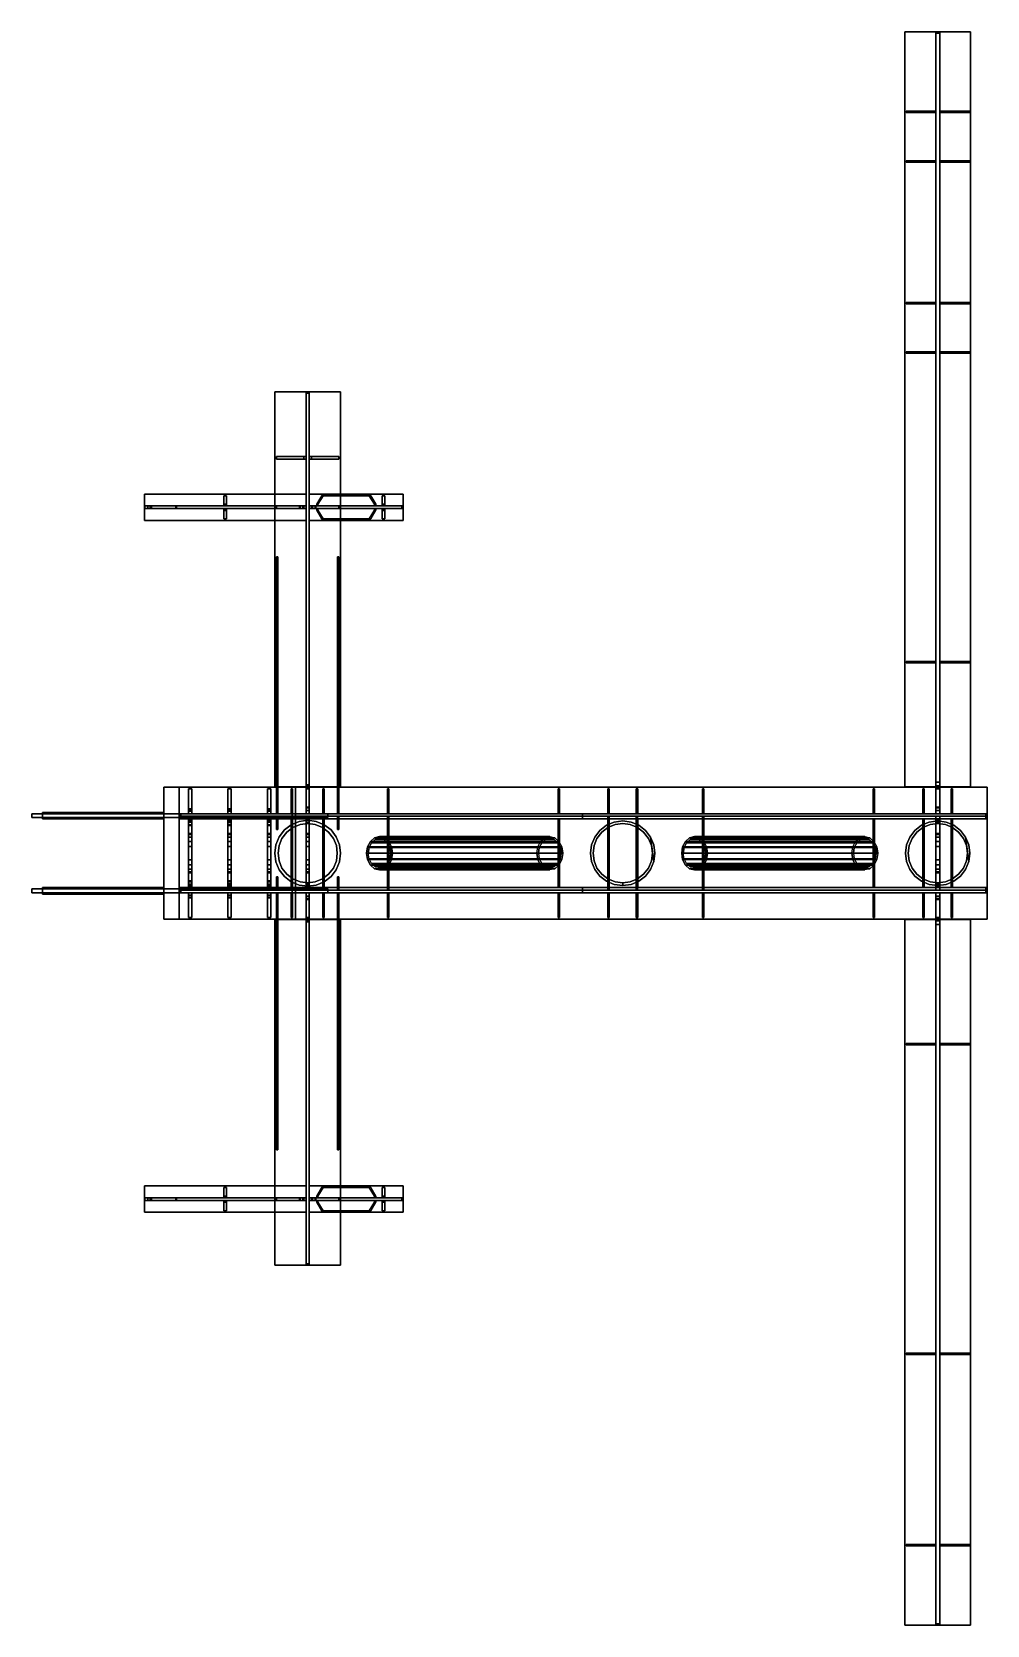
# Model space of a CAD drawing. Header units: inches. Extents: x 90815 to 105310, y 3285 to 27465.
import ezdxf

# ---------------------------------------------------------------- set-up
doc = ezdxf.new("R2010")
doc.units = ezdxf.units.IN
doc.header["$MEASUREMENT"] = 0
doc.layers.get('0').update_dxf_attribs({"linetype": 'CONTINUOUS'})
doc.layers.add('1', color=7, linetype='CONTINUOUS')

# ---------------------------------------------------------------- blocks, each defined once
blk = doc.blocks.new('E1-SA03-032')
at = {"color": 3}
for points in [[(94525, 16040, 1950), (94545, 16040, 1950), (94545, 19500, 1950), (94525, 19500, 1950)], [(94525, 19500, 1950), (94545, 19500, 1950), (94545, 19500, 50), (94525, 19500, 50)], [(94525, 19500, 50), (94545, 19500, 50), (94545, 16040, 50), (94525, 16040, 50)], [(94525, 16026, 1953), (94545, 16026, 1953), (94545, 16040, 1950), (94525, 16040, 1950)], [(94525, 16040, 50), (94545, 16040, 50), (94545, 16026, 47), (94525, 16026, 47)], [(94525, 16011, 1935), (94545, 16011, 1935), (94545, 16026, 1953), (94525, 16026, 1953)], [(94525, 16026, 47), (94545, 16026, 47), (94545, 16011, 65), (94525, 16011, 65)], [(94525, 15988, 1937), (94545, 15988, 1937), (94545, 16011, 1935), (94525, 16011, 1935)], [(94525, 16011, 65), (94545, 16011, 65), (94545, 15988, 63), (94525, 15988, 63)], [(94525, 15977, 1958), (94545, 15977, 1958), (94545, 15988, 1937), (94525, 15988, 1937)], [(94525, 15988, 63), (94545, 15988, 63), (94545, 15977, 42), (94525, 15977, 42)], [(94525, 15700, 1958), (94545, 15700, 1958), (94545, 15977, 1958), (94525, 15977, 1958)], [(94525, 15977, 42), (94545, 15977, 42), (94545, 15700, 42), (94525, 15700, 42)], [(94525, 15700, 42), (94545, 15700, 42), (94545, 15687, 92), (94525, 15687, 92)], [(94525, 15687, 1908), (94545, 15687, 1908), (94545, 15700, 1958), (94525, 15700, 1958)], [(94525, 15687, 92), (94545, 15687, 92), (94545, 15650, 129), (94525, 15650, 129)], [(94525, 15650, 1871), (94545, 15650, 1871), (94545, 15687, 1908), (94525, 15687, 1908)], [(94525, 15650, 129), (94545, 15650, 129), (94545, 15600, 142), (94525, 15600, 142)], [(94525, 15600, 1858), (94545, 15600, 1858), (94545, 15650, 1871), (94525, 15650, 1871)], [(94525, 15600, 142), (94545, 15600, 142), (94545, 15600, 1858), (94525, 15600, 1858)]]:
    blk.add_3dface(points, dxfattribs=at)
for points, invisible_edges in [([(94525, 16040, 1950), (94525, 19500, 1950), (94525, 16011, 1935)], 14), ([(94525, 16011, 65), (94525, 19500, 50), (94525, 16040, 50)], 13), ([(94525, 19500, 50), (94525, 16011, 65), (94525, 15687, 92)], 15), ([(94525, 19500, 50), (94525, 15687, 92), (94525, 15650, 129)], 15), ([(94525, 19500, 50), (94525, 15650, 129), (94525, 15600, 142)], 15), ([(94525, 19500, 50), (94525, 15600, 142), (94525, 15600, 1858)], 13), ([(94525, 19500, 50), (94525, 15600, 1858), (94525, 15650, 1871)], 15), ([(94525, 19500, 50), (94525, 15650, 1871), (94525, 15687, 1908)], 15), ([(94525, 19500, 50), (94525, 15687, 1908), (94525, 16011, 1935)], 15), ([(94525, 19500, 50), (94525, 16011, 1935), (94525, 19500, 1950)], 11), ([(94545, 16011, 1935), (94545, 19500, 1950), (94545, 16040, 1950), (94545, 16011, 1935)], 13), ([(94545, 16040, 50), (94545, 19500, 50), (94545, 16011, 65), (94545, 16040, 50)], 14), ([(94545, 15687, 92), (94545, 16011, 65), (94545, 19500, 50), (94545, 15687, 92)], 15), ([(94545, 15650, 129), (94545, 15687, 92), (94545, 19500, 50), (94545, 15650, 129)], 15), ([(94545, 15600, 142), (94545, 15650, 129), (94545, 19500, 50), (94545, 15600, 142)], 15), ([(94545, 15600, 1858), (94545, 15600, 142), (94545, 19500, 50), (94545, 15600, 1858)], 14), ([(94545, 15650, 1871), (94545, 15600, 1858), (94545, 19500, 50), (94545, 15650, 1871)], 15), ([(94545, 15687, 1908), (94545, 15650, 1871), (94545, 19500, 50), (94545, 15687, 1908)], 15), ([(94545, 16011, 1935), (94545, 15687, 1908), (94545, 19500, 50), (94545, 16011, 1935)], 15), ([(94545, 19500, 1950), (94545, 16011, 1935), (94545, 19500, 50), (94545, 19500, 1950)], 11), ([(94525, 16026, 1953), (94525, 16040, 1950), (94525, 16011, 1935)], 14), ([(94525, 16011, 65), (94525, 16040, 50), (94525, 16026, 47)], 13), ([(94525, 15687, 92), (94525, 16011, 65), (94525, 15988, 63)], 15), ([(94525, 15700, 1958), (94525, 15988, 1937), (94525, 16011, 1935)], 15), ([(94525, 15700, 1958), (94525, 16011, 1935), (94525, 15687, 1908)], 15), ([(94525, 15687, 92), (94525, 15988, 63), (94525, 15977, 42)], 15), ([(94525, 15700, 1958), (94525, 15977, 1958), (94525, 15988, 1937)], 14), ([(94525, 15687, 92), (94525, 15977, 42), (94525, 15700, 42)], 13), ([(94545, 16011, 1935), (94545, 16040, 1950), (94545, 16026, 1953), (94545, 16011, 1935)], 13), ([(94545, 16026, 47), (94545, 16040, 50), (94545, 16011, 65), (94545, 16026, 47)], 14), ([(94545, 15988, 63), (94545, 16011, 65), (94545, 15687, 92), (94545, 15988, 63)], 15), ([(94545, 16011, 1935), (94545, 15988, 1937), (94545, 15700, 1958), (94545, 16011, 1935)], 15), ([(94545, 15687, 1908), (94545, 16011, 1935), (94545, 15700, 1958), (94545, 15687, 1908)], 15), ([(94545, 15977, 42), (94545, 15988, 63), (94545, 15687, 92), (94545, 15977, 42)], 15), ([(94545, 15988, 1937), (94545, 15977, 1958), (94545, 15700, 1958), (94545, 15988, 1937)], 13), ([(94545, 15700, 42), (94545, 15977, 42), (94545, 15687, 92), (94545, 15700, 42)], 14)]:
    blk.add_3dface(points, dxfattribs=dict(at, invisible_edges=invisible_edges))
blk = doc.blocks.new('E1-SA03-031')
at = {"color": 3}
for points in [[(95455, 16040, 1950), (95475, 16040, 1950), (95475, 19500, 1950), (95455, 19500, 1950)], [(95455, 19500, 1950), (95475, 19500, 1950), (95475, 19500, 50), (95455, 19500, 50)], [(95455, 19500, 50), (95475, 19500, 50), (95475, 16040, 50), (95455, 16040, 50)], [(95455, 16026, 1953), (95475, 16026, 1953), (95475, 16040, 1950), (95455, 16040, 1950)], [(95455, 16040, 50), (95475, 16040, 50), (95475, 16026, 47), (95455, 16026, 47)], [(95455, 16011, 1935), (95475, 16011, 1935), (95475, 16026, 1953), (95455, 16026, 1953)], [(95455, 16026, 47), (95475, 16026, 47), (95475, 16011, 65), (95455, 16011, 65)], [(95455, 15988, 1937), (95475, 15988, 1937), (95475, 16011, 1935), (95455, 16011, 1935)], [(95455, 16011, 65), (95475, 16011, 65), (95475, 15988, 63), (95455, 15988, 63)], [(95455, 15977, 1958), (95475, 15977, 1958), (95475, 15988, 1937), (95455, 15988, 1937)], [(95455, 15988, 63), (95475, 15988, 63), (95475, 15977, 42), (95455, 15977, 42)], [(95455, 15700, 1958), (95475, 15700, 1958), (95475, 15977, 1958), (95455, 15977, 1958)], [(95455, 15977, 42), (95475, 15977, 42), (95475, 15700, 42), (95455, 15700, 42)], [(95455, 15700, 42), (95475, 15700, 42), (95475, 15687, 92), (95455, 15687, 92)], [(95455, 15687, 1908), (95475, 15687, 1908), (95475, 15700, 1958), (95455, 15700, 1958)], [(95455, 15687, 92), (95475, 15687, 92), (95475, 15650, 129), (95455, 15650, 129)], [(95455, 15650, 1871), (95475, 15650, 1871), (95475, 15687, 1908), (95455, 15687, 1908)], [(95455, 15650, 129), (95475, 15650, 129), (95475, 15600, 142), (95455, 15600, 142)], [(95455, 15600, 1858), (95475, 15600, 1858), (95475, 15650, 1871), (95455, 15650, 1871)], [(95455, 15600, 142), (95475, 15600, 142), (95475, 15600, 1858), (95455, 15600, 1858)]]:
    blk.add_3dface(points, dxfattribs=at)
for points, invisible_edges in [([(95455, 16040, 1950), (95455, 19500, 1950), (95455, 16011, 1935)], 14), ([(95455, 16011, 65), (95455, 19500, 50), (95455, 16040, 50)], 13), ([(95455, 19500, 50), (95455, 16011, 65), (95455, 15687, 92)], 15), ([(95455, 19500, 50), (95455, 15687, 92), (95455, 15650, 129)], 15), ([(95455, 19500, 50), (95455, 15650, 129), (95455, 15600, 142)], 15), ([(95455, 19500, 50), (95455, 15600, 142), (95455, 15600, 1858)], 13), ([(95455, 19500, 50), (95455, 15600, 1858), (95455, 15650, 1871)], 15), ([(95455, 19500, 50), (95455, 15650, 1871), (95455, 15687, 1908)], 15), ([(95455, 19500, 50), (95455, 15687, 1908), (95455, 16011, 1935)], 15), ([(95455, 19500, 50), (95455, 16011, 1935), (95455, 19500, 1950)], 11), ([(95475, 16011, 1935), (95475, 19500, 1950), (95475, 16040, 1950), (95475, 16011, 1935)], 13), ([(95475, 16040, 50), (95475, 19500, 50), (95475, 16011, 65), (95475, 16040, 50)], 14), ([(95475, 15687, 92), (95475, 16011, 65), (95475, 19500, 50), (95475, 15687, 92)], 15), ([(95475, 15650, 129), (95475, 15687, 92), (95475, 19500, 50), (95475, 15650, 129)], 15), ([(95475, 15600, 142), (95475, 15650, 129), (95475, 19500, 50), (95475, 15600, 142)], 15), ([(95475, 15600, 1858), (95475, 15600, 142), (95475, 19500, 50), (95475, 15600, 1858)], 14), ([(95475, 15650, 1871), (95475, 15600, 1858), (95475, 19500, 50), (95475, 15650, 1871)], 15), ([(95475, 15687, 1908), (95475, 15650, 1871), (95475, 19500, 50), (95475, 15687, 1908)], 15), ([(95475, 16011, 1935), (95475, 15687, 1908), (95475, 19500, 50), (95475, 16011, 1935)], 15), ([(95475, 19500, 1950), (95475, 16011, 1935), (95475, 19500, 50), (95475, 19500, 1950)], 11), ([(95455, 16026, 1953), (95455, 16040, 1950), (95455, 16011, 1935)], 14), ([(95455, 16011, 65), (95455, 16040, 50), (95455, 16026, 47)], 13), ([(95455, 15687, 92), (95455, 16011, 65), (95455, 15988, 63)], 15), ([(95455, 15700, 1958), (95455, 15988, 1937), (95455, 16011, 1935)], 15), ([(95455, 15700, 1958), (95455, 16011, 1935), (95455, 15687, 1908)], 15), ([(95455, 15687, 92), (95455, 15988, 63), (95455, 15977, 42)], 15), ([(95455, 15700, 1958), (95455, 15977, 1958), (95455, 15988, 1937)], 14), ([(95455, 15687, 92), (95455, 15977, 42), (95455, 15700, 42)], 13), ([(95475, 16011, 1935), (95475, 16040, 1950), (95475, 16026, 1953), (95475, 16011, 1935)], 13), ([(95475, 16026, 47), (95475, 16040, 50), (95475, 16011, 65), (95475, 16026, 47)], 14), ([(95475, 15988, 63), (95475, 16011, 65), (95475, 15687, 92), (95475, 15988, 63)], 15), ([(95475, 16011, 1935), (95475, 15988, 1937), (95475, 15700, 1958), (95475, 16011, 1935)], 15), ([(95475, 15687, 1908), (95475, 16011, 1935), (95475, 15700, 1958), (95475, 15687, 1908)], 15), ([(95475, 15977, 42), (95475, 15988, 63), (95475, 15687, 92), (95475, 15977, 42)], 15), ([(95475, 15988, 1937), (95475, 15977, 1958), (95475, 15700, 1958), (95475, 15988, 1937)], 13), ([(95475, 15700, 42), (95475, 15977, 42), (95475, 15687, 92), (95475, 15700, 42)], 14)]:
    blk.add_3dface(points, dxfattribs=dict(at, invisible_edges=invisible_edges))
blk = doc.blocks.new('E1-SA03-030')
at = {"color": 3}
for points in [[(94525, 14350, 1871), (94545, 14350, 1871), (94545, 14400, 1858), (94525, 14400, 1858)], [(94525, 14400, 1858), (94545, 14400, 1858), (94545, 14400, 142), (94525, 14400, 142)], [(94525, 14400, 142), (94545, 14400, 142), (94545, 14350, 129), (94525, 14350, 129)], [(94525, 14313, 1908), (94545, 14313, 1908), (94545, 14350, 1871), (94525, 14350, 1871)], [(94525, 14350, 129), (94545, 14350, 129), (94545, 14313, 92), (94525, 14313, 92)], [(94525, 14300, 1958), (94545, 14300, 1958), (94545, 14313, 1908), (94525, 14313, 1908)], [(94525, 14313, 92), (94545, 14313, 92), (94545, 14300, 42), (94525, 14300, 42)], [(94525, 14023, 1958), (94545, 14023, 1958), (94545, 14300, 1958), (94525, 14300, 1958)], [(94525, 14300, 42), (94545, 14300, 42), (94545, 14023, 42), (94525, 14023, 42)], [(94525, 14012, 1937), (94545, 14012, 1937), (94545, 14023, 1958), (94525, 14023, 1958)], [(94525, 14023, 42), (94545, 14023, 42), (94545, 14012, 63), (94525, 14012, 63)], [(94525, 13989, 1935), (94545, 13989, 1935), (94545, 14012, 1937), (94525, 14012, 1937)], [(94525, 14012, 63), (94545, 14012, 63), (94545, 13989, 65), (94525, 13989, 65)], [(94525, 13974, 1953), (94545, 13974, 1953), (94545, 13989, 1935), (94525, 13989, 1935)], [(94525, 13989, 65), (94545, 13989, 65), (94545, 13974, 47), (94525, 13974, 47)], [(94525, 13960, 1950), (94545, 13960, 1950), (94545, 13974, 1953), (94525, 13974, 1953)], [(94525, 13974, 47), (94545, 13974, 47), (94545, 13960, 50), (94525, 13960, 50)], [(94525, 10500, 1950), (94545, 10500, 1950), (94545, 13960, 1950), (94525, 13960, 1950)], [(94525, 13960, 50), (94545, 13960, 50), (94545, 10500, 50), (94525, 10500, 50)], [(94525, 10500, 50), (94545, 10500, 50), (94545, 10500, 1950), (94525, 10500, 1950)]]:
    blk.add_3dface(points, dxfattribs=at)
for points, invisible_edges in [([(94525, 10500, 1950), (94525, 14350, 1871), (94525, 14400, 1858)], 15), ([(94525, 10500, 1950), (94525, 14400, 1858), (94525, 14400, 142)], 13), ([(94525, 10500, 1950), (94525, 14400, 142), (94525, 14350, 129)], 15), ([(94525, 10500, 1950), (94525, 14313, 1908), (94525, 14350, 1871)], 15), ([(94525, 10500, 1950), (94525, 14350, 129), (94525, 14313, 92)], 15), ([(94525, 10500, 1950), (94525, 13989, 1935), (94525, 14313, 1908)], 15), ([(94525, 10500, 1950), (94525, 14313, 92), (94525, 13989, 65)], 15), ([(94525, 14300, 42), (94525, 13989, 65), (94525, 14313, 92)], 15), ([(94525, 14313, 1908), (94525, 13989, 1935), (94525, 14012, 1937)], 15), ([(94525, 14313, 1908), (94525, 14012, 1937), (94525, 14300, 1958)], 15), ([(94525, 14012, 63), (94525, 14300, 42), (94525, 14023, 42)], 13), ([(94525, 14300, 42), (94525, 14012, 63), (94525, 13989, 65)], 15), ([(94525, 14023, 1958), (94525, 14300, 1958), (94525, 14012, 1937)], 14), ([(94545, 14400, 1858), (94545, 14350, 1871), (94545, 10500, 1950), (94545, 14400, 1858)], 15), ([(94545, 14400, 142), (94545, 14400, 1858), (94545, 10500, 1950), (94545, 14400, 142)], 14), ([(94545, 14350, 129), (94545, 14400, 142), (94545, 10500, 1950), (94545, 14350, 129)], 15), ([(94545, 14350, 1871), (94545, 14313, 1908), (94545, 10500, 1950), (94545, 14350, 1871)], 15), ([(94545, 14313, 92), (94545, 14350, 129), (94545, 10500, 1950), (94545, 14313, 92)], 15), ([(94545, 14313, 1908), (94545, 13989, 1935), (94545, 10500, 1950), (94545, 14313, 1908)], 15), ([(94545, 13989, 65), (94545, 14313, 92), (94545, 10500, 1950), (94545, 13989, 65)], 15), ([(94545, 14313, 92), (94545, 13989, 65), (94545, 14300, 42), (94545, 14313, 92)], 15), ([(94545, 14012, 1937), (94545, 13989, 1935), (94545, 14313, 1908), (94545, 14012, 1937)], 15), ([(94545, 14300, 1958), (94545, 14012, 1937), (94545, 14313, 1908), (94545, 14300, 1958)], 15), ([(94545, 14023, 42), (94545, 14300, 42), (94545, 14012, 63), (94545, 14023, 42)], 14), ([(94545, 13989, 65), (94545, 14012, 63), (94545, 14300, 42), (94545, 13989, 65)], 15), ([(94545, 14012, 1937), (94545, 14300, 1958), (94545, 14023, 1958), (94545, 14012, 1937)], 13), ([(94525, 10500, 1950), (94525, 13960, 1950), (94525, 13989, 1935)], 14), ([(94525, 10500, 1950), (94525, 13989, 65), (94525, 10500, 50)], 11), ([(94525, 13960, 50), (94525, 10500, 50), (94525, 13989, 65)], 14), ([(94525, 13974, 47), (94525, 13960, 50), (94525, 13989, 65)], 14), ([(94525, 13989, 1935), (94525, 13960, 1950), (94525, 13974, 1953)], 13), ([(94545, 13989, 1935), (94545, 13960, 1950), (94545, 10500, 1950), (94545, 13989, 1935)], 13), ([(94545, 10500, 50), (94545, 13989, 65), (94545, 10500, 1950), (94545, 10500, 50)], 11), ([(94545, 13989, 65), (94545, 10500, 50), (94545, 13960, 50), (94545, 13989, 65)], 13), ([(94545, 13989, 65), (94545, 13960, 50), (94545, 13974, 47), (94545, 13989, 65)], 13), ([(94545, 13974, 1953), (94545, 13960, 1950), (94545, 13989, 1935), (94545, 13974, 1953)], 14)]:
    blk.add_3dface(points, dxfattribs=dict(at, invisible_edges=invisible_edges))
blk = doc.blocks.new('E1-SA03-029')
at = {"color": 3}
for points in [[(95455, 14350, 1871), (95475, 14350, 1871), (95475, 14400, 1858), (95455, 14400, 1858)], [(95455, 14400, 1858), (95475, 14400, 1858), (95475, 14400, 142), (95455, 14400, 142)], [(95455, 14400, 142), (95475, 14400, 142), (95475, 14350, 129), (95455, 14350, 129)], [(95455, 14313, 1908), (95475, 14313, 1908), (95475, 14350, 1871), (95455, 14350, 1871)], [(95455, 14350, 129), (95475, 14350, 129), (95475, 14313, 92), (95455, 14313, 92)], [(95455, 14300, 1958), (95475, 14300, 1958), (95475, 14313, 1908), (95455, 14313, 1908)], [(95455, 14313, 92), (95475, 14313, 92), (95475, 14300, 42), (95455, 14300, 42)], [(95455, 14023, 1958), (95475, 14023, 1958), (95475, 14300, 1958), (95455, 14300, 1958)], [(95455, 14300, 42), (95475, 14300, 42), (95475, 14023, 42), (95455, 14023, 42)], [(95455, 14012, 1937), (95475, 14012, 1937), (95475, 14023, 1958), (95455, 14023, 1958)], [(95455, 14023, 42), (95475, 14023, 42), (95475, 14012, 63), (95455, 14012, 63)], [(95455, 13989, 1935), (95475, 13989, 1935), (95475, 14012, 1937), (95455, 14012, 1937)], [(95455, 14012, 63), (95475, 14012, 63), (95475, 13989, 65), (95455, 13989, 65)], [(95455, 13974, 1953), (95475, 13974, 1953), (95475, 13989, 1935), (95455, 13989, 1935)], [(95455, 13989, 65), (95475, 13989, 65), (95475, 13974, 47), (95455, 13974, 47)], [(95455, 13960, 1950), (95475, 13960, 1950), (95475, 13974, 1953), (95455, 13974, 1953)], [(95455, 13974, 47), (95475, 13974, 47), (95475, 13960, 50), (95455, 13960, 50)], [(95455, 10500, 1950), (95475, 10500, 1950), (95475, 13960, 1950), (95455, 13960, 1950)], [(95455, 13960, 50), (95475, 13960, 50), (95475, 10500, 50), (95455, 10500, 50)], [(95455, 10500, 50), (95475, 10500, 50), (95475, 10500, 1950), (95455, 10500, 1950)]]:
    blk.add_3dface(points, dxfattribs=at)
for points, invisible_edges in [([(95455, 10500, 1950), (95455, 14350, 1871), (95455, 14400, 1858)], 15), ([(95455, 10500, 1950), (95455, 14400, 1858), (95455, 14400, 142)], 13), ([(95455, 10500, 1950), (95455, 14400, 142), (95455, 14350, 129)], 15), ([(95455, 10500, 1950), (95455, 14313, 1908), (95455, 14350, 1871)], 15), ([(95455, 10500, 1950), (95455, 14350, 129), (95455, 14313, 92)], 15), ([(95455, 10500, 1950), (95455, 13989, 1935), (95455, 14313, 1908)], 15), ([(95455, 10500, 1950), (95455, 14313, 92), (95455, 13989, 65)], 15), ([(95455, 14300, 42), (95455, 13989, 65), (95455, 14313, 92)], 15), ([(95455, 14313, 1908), (95455, 13989, 1935), (95455, 14012, 1937)], 15), ([(95455, 14313, 1908), (95455, 14012, 1937), (95455, 14300, 1958)], 15), ([(95455, 14012, 63), (95455, 14300, 42), (95455, 14023, 42)], 13), ([(95455, 14300, 42), (95455, 14012, 63), (95455, 13989, 65)], 15), ([(95455, 14023, 1958), (95455, 14300, 1958), (95455, 14012, 1937)], 14), ([(95475, 14400, 1858), (95475, 14350, 1871), (95475, 10500, 1950), (95475, 14400, 1858)], 15), ([(95475, 14400, 142), (95475, 14400, 1858), (95475, 10500, 1950), (95475, 14400, 142)], 14), ([(95475, 14350, 129), (95475, 14400, 142), (95475, 10500, 1950), (95475, 14350, 129)], 15), ([(95475, 14350, 1871), (95475, 14313, 1908), (95475, 10500, 1950), (95475, 14350, 1871)], 15), ([(95475, 14313, 92), (95475, 14350, 129), (95475, 10500, 1950), (95475, 14313, 92)], 15), ([(95475, 14313, 1908), (95475, 13989, 1935), (95475, 10500, 1950), (95475, 14313, 1908)], 15), ([(95475, 13989, 65), (95475, 14313, 92), (95475, 10500, 1950), (95475, 13989, 65)], 15), ([(95475, 14313, 92), (95475, 13989, 65), (95475, 14300, 42), (95475, 14313, 92)], 15), ([(95475, 14012, 1937), (95475, 13989, 1935), (95475, 14313, 1908), (95475, 14012, 1937)], 15), ([(95475, 14300, 1958), (95475, 14012, 1937), (95475, 14313, 1908), (95475, 14300, 1958)], 15), ([(95475, 14023, 42), (95475, 14300, 42), (95475, 14012, 63), (95475, 14023, 42)], 14), ([(95475, 13989, 65), (95475, 14012, 63), (95475, 14300, 42), (95475, 13989, 65)], 15), ([(95475, 14012, 1937), (95475, 14300, 1958), (95475, 14023, 1958), (95475, 14012, 1937)], 13), ([(95455, 10500, 1950), (95455, 13960, 1950), (95455, 13989, 1935)], 14), ([(95455, 10500, 1950), (95455, 13989, 65), (95455, 10500, 50)], 11), ([(95455, 13960, 50), (95455, 10500, 50), (95455, 13989, 65)], 14), ([(95455, 13974, 47), (95455, 13960, 50), (95455, 13989, 65)], 14), ([(95455, 13989, 1935), (95455, 13960, 1950), (95455, 13974, 1953)], 13), ([(95475, 13989, 1935), (95475, 13960, 1950), (95475, 10500, 1950), (95475, 13989, 1935)], 13), ([(95475, 10500, 50), (95475, 13989, 65), (95475, 10500, 1950), (95475, 10500, 50)], 11), ([(95475, 13989, 65), (95475, 10500, 50), (95475, 13960, 50), (95475, 13989, 65)], 13), ([(95475, 13989, 65), (95475, 13960, 50), (95475, 13974, 47), (95475, 13989, 65)], 13), ([(95475, 13974, 1953), (95475, 13960, 1950), (95475, 13989, 1935), (95475, 13974, 1953)], 14)]:
    blk.add_3dface(points, dxfattribs=dict(at, invisible_edges=invisible_edges))
blk = doc.blocks.new('E1-FR96M')
at = {"color": 3}
for points in [[(94500, 22000, 50), (94500, 22000), (94500, 16006), (94500, 16006, 50)], [(95500, 22000, 50), (95500, 22000), (94500, 22000), (94500, 22000, 50)], [(94500, 16006, 1950), (94500, 16006, 2000), (94500, 22000, 2000), (94500, 22000, 1950)], [(94500, 22000, 1950), (94500, 22000, 2000), (95500, 22000, 2000), (95500, 22000, 1950)], [(94975, 21980, 1950), (95025, 21980, 1950), (95025, 22000, 1930), (94975, 22000, 1930)], [(94975, 22000, 1930), (95025, 22000, 1930), (95025, 22000, 70), (94975, 22000, 70)], [(94975, 22000, 70), (95025, 22000, 70), (95025, 21980, 50), (94975, 21980, 50)], [(94975, 16040, 1950), (95025, 16040, 1950), (95025, 21980, 1950), (94975, 21980, 1950)], [(94975, 21980, 50), (95025, 21980, 50), (95025, 16040, 50), (94975, 16040, 50)], [(95500, 16006, 50), (95500, 16006), (95500, 22000), (95500, 22000, 50)], [(95500, 22000, 1950), (95500, 22000, 2000), (95500, 16006, 2000), (95500, 16006, 1950)], [(94500, 16006, 50), (94500, 16006), (95500, 16006), (95500, 16006, 50)], [(95500, 16006, 1950), (95500, 16006, 2000), (94500, 16006, 2000), (94500, 16006, 1950)], [(94975, 16026, 1953), (95025, 16026, 1953), (95025, 16040, 1950), (94975, 16040, 1950)], [(94975, 16040, 50), (95025, 16040, 50), (95025, 16026, 47), (94975, 16026, 47)], [(94975, 16011, 1935), (95025, 16011, 1935), (95025, 16026, 1953), (94975, 16026, 1953)], [(94975, 16026, 47), (95025, 16026, 47), (95025, 16011, 65), (94975, 16011, 65)], [(94975, 15988, 1937), (95025, 15988, 1937), (95025, 16011, 1935), (94975, 16011, 1935)], [(94975, 16011, 65), (95025, 16011, 65), (95025, 15988, 63), (94975, 15988, 63)], [(94975, 15977, 1958), (95025, 15977, 1958), (95025, 15988, 1937), (94975, 15988, 1937)], [(94975, 15988, 63), (95025, 15988, 63), (95025, 15977, 42), (94975, 15977, 42)], [(94975, 15700, 1958), (95025, 15700, 1958), (95025, 15977, 1958), (94975, 15977, 1958)], [(94975, 15977, 42), (95025, 15977, 42), (95025, 15700, 42), (94975, 15700, 42)], [(94975, 15700, 42), (95025, 15700, 42), (95025, 15687, 92), (94975, 15687, 92)], [(94975, 15687, 1908), (95025, 15687, 1908), (95025, 15700, 1958), (94975, 15700, 1958)], [(94975, 15687, 92), (95025, 15687, 92), (95025, 15650, 129), (94975, 15650, 129)], [(94975, 15650, 1871), (95025, 15650, 1871), (95025, 15687, 1908), (94975, 15687, 1908)], [(94975, 15650, 129), (95025, 15650, 129), (95025, 15600, 142), (94975, 15600, 142)], [(94975, 15600, 1858), (95025, 15600, 1858), (95025, 15650, 1871), (94975, 15650, 1871)], [(94975, 15600, 142), (95025, 15600, 142), (95025, 15600, 1858), (94975, 15600, 1858)]]:
    blk.add_3dface(points, dxfattribs=at)
for points, invisible_edges in [([(95500, 16006, 50), (95500, 22000, 50), (94500, 16006, 50)], 10), ([(94500, 22000, 50), (94500, 16006, 50), (95500, 22000, 50)], 10), ([(94500, 16006), (95500, 22000), (95500, 16006), (94500, 16006)], 9), ([(95500, 22000), (94500, 16006), (94500, 22000), (95500, 22000)], 9), ([(95500, 22000, 1950), (95500, 16006, 1950), (94500, 22000, 1950)], 10), ([(94500, 16006, 1950), (94500, 22000, 1950), (95500, 16006, 1950)], 10), ([(94500, 22000, 2000), (95500, 16006, 2000), (95500, 22000, 2000), (94500, 22000, 2000)], 9), ([(95500, 16006, 2000), (94500, 22000, 2000), (94500, 16006, 2000), (95500, 16006, 2000)], 9), ([(94975, 15687, 92), (94975, 22000, 70), (94975, 16011, 65)], 15), ([(94975, 21980, 50), (94975, 16011, 65), (94975, 22000, 70)], 11), ([(94975, 16011, 1935), (94975, 22000, 1930), (94975, 15687, 1908)], 15), ([(94975, 22000, 70), (94975, 15687, 92), (94975, 15650, 129)], 15), ([(94975, 22000, 70), (94975, 15650, 129), (94975, 15600, 142)], 15), ([(94975, 22000, 70), (94975, 15600, 142), (94975, 15600, 1858)], 13), ([(94975, 22000, 70), (94975, 15600, 1858), (94975, 15650, 1871)], 15), ([(94975, 22000, 70), (94975, 15650, 1871), (94975, 15687, 1908)], 15), ([(94975, 22000, 70), (94975, 15687, 1908), (94975, 22000, 1930)], 11), ([(94975, 22000, 1930), (94975, 16011, 1935), (94975, 21980, 1950)], 11), ([(94975, 16011, 65), (94975, 21980, 50), (94975, 16040, 50)], 13), ([(94975, 16040, 1950), (94975, 21980, 1950), (94975, 16011, 1935)], 14), ([(95025, 16011, 65), (95025, 22000, 70), (95025, 15687, 92), (95025, 16011, 65)], 15), ([(95025, 22000, 70), (95025, 16011, 65), (95025, 21980, 50), (95025, 22000, 70)], 11), ([(95025, 15687, 1908), (95025, 22000, 1930), (95025, 16011, 1935), (95025, 15687, 1908)], 15), ([(95025, 15650, 129), (95025, 15687, 92), (95025, 22000, 70), (95025, 15650, 129)], 15), ([(95025, 15600, 142), (95025, 15650, 129), (95025, 22000, 70), (95025, 15600, 142)], 15), ([(95025, 15600, 1858), (95025, 15600, 142), (95025, 22000, 70), (95025, 15600, 1858)], 14), ([(95025, 15650, 1871), (95025, 15600, 1858), (95025, 22000, 70), (95025, 15650, 1871)], 15), ([(95025, 15687, 1908), (95025, 15650, 1871), (95025, 22000, 70), (95025, 15687, 1908)], 15), ([(95025, 22000, 1930), (95025, 15687, 1908), (95025, 22000, 70), (95025, 22000, 1930)], 11), ([(95025, 21980, 1950), (95025, 16011, 1935), (95025, 22000, 1930), (95025, 21980, 1950)], 11), ([(95025, 16040, 50), (95025, 21980, 50), (95025, 16011, 65), (95025, 16040, 50)], 14), ([(95025, 16011, 1935), (95025, 21980, 1950), (95025, 16040, 1950), (95025, 16011, 1935)], 13), ([(94975, 16011, 65), (94975, 16040, 50), (94975, 16026, 47)], 13), ([(94975, 16026, 1953), (94975, 16040, 1950), (94975, 16011, 1935)], 14), ([(94975, 15687, 92), (94975, 16011, 65), (94975, 15988, 63)], 15), ([(94975, 15700, 1958), (94975, 15988, 1937), (94975, 16011, 1935)], 15), ([(94975, 15700, 1958), (94975, 16011, 1935), (94975, 15687, 1908)], 15), ([(94975, 15687, 92), (94975, 15988, 63), (94975, 15977, 42)], 15), ([(94975, 15700, 1958), (94975, 15977, 1958), (94975, 15988, 1937)], 14), ([(94975, 15687, 92), (94975, 15977, 42), (94975, 15700, 42)], 13), ([(95025, 16026, 47), (95025, 16040, 50), (95025, 16011, 65), (95025, 16026, 47)], 14), ([(95025, 16011, 1935), (95025, 16040, 1950), (95025, 16026, 1953), (95025, 16011, 1935)], 13), ([(95025, 15988, 63), (95025, 16011, 65), (95025, 15687, 92), (95025, 15988, 63)], 15), ([(95025, 16011, 1935), (95025, 15988, 1937), (95025, 15700, 1958), (95025, 16011, 1935)], 15), ([(95025, 15687, 1908), (95025, 16011, 1935), (95025, 15700, 1958), (95025, 15687, 1908)], 15), ([(95025, 15977, 42), (95025, 15988, 63), (95025, 15687, 92), (95025, 15977, 42)], 15), ([(95025, 15988, 1937), (95025, 15977, 1958), (95025, 15700, 1958), (95025, 15988, 1937)], 13), ([(95025, 15700, 42), (95025, 15977, 42), (95025, 15687, 92), (95025, 15700, 42)], 14)]:
    blk.add_3dface(points, dxfattribs=dict(at, invisible_edges=invisible_edges))
at = {"color": 5}
for points in [[(94943, 21020, 50), (94943, 20980, 50), (94525, 20980, 50), (94525, 21020, 50)], [(94525, 21020, 50), (94525, 20980, 50), (94525, 20980, 1950), (94525, 21020, 1950)], [(94525, 21020, 1950), (94525, 20980, 1950), (94943, 20980, 1950), (94943, 21020, 1950)], [(94975, 21020, 82), (94975, 20980, 82), (94943, 20980, 50), (94943, 21020, 50)], [(94943, 21020, 1950), (94943, 20980, 1950), (94975, 20980, 1918), (94975, 21020, 1918)], [(94975, 21020, 1918), (94975, 20980, 1918), (94975, 20980, 82), (94975, 21020, 82)], [(95025, 21020, 82), (95025, 20980, 82), (95025, 20980, 1918), (95025, 21020, 1918)], [(95025, 21020, 1918), (95025, 20980, 1918), (95057, 20980, 1950), (95057, 21020, 1950)], [(95057, 21020, 50), (95057, 20980, 50), (95025, 20980, 82), (95025, 21020, 82)], [(95057, 21020, 1950), (95057, 20980, 1950), (95475, 20980, 1950), (95475, 21020, 1950)], [(95475, 21020, 50), (95475, 20980, 50), (95057, 20980, 50), (95057, 21020, 50)], [(95475, 21020, 1950), (95475, 20980, 1950), (95475, 20980, 50), (95475, 21020, 50)], [(94943, 20270, 50), (94943, 20230, 50), (94525, 20230, 50), (94525, 20270, 50)], [(94525, 20270, 50), (94525, 20230, 50), (94525, 20230, 400), (94525, 20270, 400)], [(94525, 20270, 400), (94525, 20230, 400), (94943, 20230, 400), (94943, 20270, 400)], [(94975, 20270, 82), (94975, 20230, 82), (94943, 20230, 50), (94943, 20270, 50)], [(94943, 20270, 400), (94943, 20230, 400), (94975, 20230, 368), (94975, 20270, 368)], [(94975, 20270, 368), (94975, 20230, 368), (94975, 20230, 82), (94975, 20270, 82)], [(95025, 20270, 82), (95025, 20230, 82), (95025, 20230, 368), (95025, 20270, 368)], [(95025, 20270, 368), (95025, 20230, 368), (95057, 20230, 400), (95057, 20270, 400)], [(95057, 20270, 50), (95057, 20230, 50), (95025, 20230, 82), (95025, 20270, 82)], [(95057, 20270, 400), (95057, 20230, 400), (95475, 20230, 400), (95475, 20270, 400)], [(95475, 20270, 50), (95475, 20230, 50), (95057, 20230, 50), (95057, 20270, 50)], [(95475, 20270, 400), (95475, 20230, 400), (95475, 20230, 50), (95475, 20270, 50)]]:
    blk.add_3dface(points, dxfattribs=at)
for points, invisible_edges in [([(94525, 21020, 50), (94943, 21020, 1950), (94943, 21020, 50)], 11), ([(94943, 21020, 1950), (94525, 21020, 50), (94525, 21020, 1950)], 9), ([(94943, 20980, 50), (94943, 20980, 1950), (94525, 20980, 50), (94943, 20980, 50)], 11), ([(94525, 20980, 1950), (94525, 20980, 50), (94943, 20980, 1950), (94525, 20980, 1950)], 10), ([(94943, 21020, 50), (94975, 21020, 1918), (94975, 21020, 82)], 9), ([(94975, 21020, 1918), (94943, 21020, 50), (94943, 21020, 1950)], 11), ([(94975, 20980, 82), (94975, 20980, 1918), (94943, 20980, 50), (94975, 20980, 82)], 10), ([(94943, 20980, 1950), (94943, 20980, 50), (94975, 20980, 1918), (94943, 20980, 1950)], 11), ([(95057, 21020, 1950), (95057, 21020, 50), (95025, 21020, 1918)], 11), ([(95025, 21020, 82), (95025, 21020, 1918), (95057, 21020, 50)], 10), ([(95025, 20980, 1918), (95057, 20980, 50), (95057, 20980, 1950), (95025, 20980, 1918)], 11), ([(95057, 20980, 50), (95025, 20980, 1918), (95025, 20980, 82), (95057, 20980, 50)], 9), ([(95475, 21020, 1950), (95475, 21020, 50), (95057, 21020, 1950)], 10), ([(95057, 21020, 50), (95057, 21020, 1950), (95475, 21020, 50)], 11), ([(95057, 20980, 1950), (95475, 20980, 50), (95475, 20980, 1950), (95057, 20980, 1950)], 9), ([(95475, 20980, 50), (95057, 20980, 1950), (95057, 20980, 50), (95475, 20980, 50)], 11), ([(94525, 20270, 50), (94525, 20270, 400), (94943, 20270, 400)], 12), ([(94525, 20270, 50), (94943, 20270, 400), (94943, 20270, 50)], 11), ([(94943, 20230, 400), (94525, 20230, 400), (94525, 20230, 50), (94943, 20230, 400)], 12), ([(94943, 20230, 50), (94943, 20230, 400), (94525, 20230, 50), (94943, 20230, 50)], 11), ([(94943, 20270, 50), (94975, 20270, 368), (94975, 20270, 82)], 9), ([(94975, 20270, 368), (94943, 20270, 50), (94943, 20270, 400)], 11), ([(94975, 20230, 82), (94975, 20230, 368), (94943, 20230, 50), (94975, 20230, 82)], 10), ([(94943, 20230, 400), (94943, 20230, 50), (94975, 20230, 368), (94943, 20230, 400)], 11), ([(95057, 20270, 400), (95057, 20270, 50), (95025, 20270, 368)], 11), ([(95025, 20270, 82), (95025, 20270, 368), (95057, 20270, 50)], 10), ([(95025, 20230, 368), (95057, 20230, 50), (95057, 20230, 400), (95025, 20230, 368)], 11), ([(95057, 20230, 50), (95025, 20230, 368), (95025, 20230, 82), (95057, 20230, 50)], 9), ([(95475, 20270, 400), (95475, 20270, 50), (95057, 20270, 400)], 10), ([(95057, 20270, 50), (95057, 20270, 400), (95475, 20270, 50)], 11), ([(95057, 20230, 400), (95475, 20230, 50), (95475, 20230, 400), (95057, 20230, 400)], 9), ([(95475, 20230, 50), (95057, 20230, 400), (95057, 20230, 50), (95475, 20230, 50)], 11)]:
    blk.add_3dface(points, dxfattribs=dict(at, invisible_edges=invisible_edges))
blk = doc.blocks.new('E1-FR95M')
at = {"color": 3}
for points in [[(94975, 14350, 1871), (95025, 14350, 1871), (95025, 14400, 1858), (94975, 14400, 1858)], [(94975, 14400, 1858), (95025, 14400, 1858), (95025, 14400, 142), (94975, 14400, 142)], [(94975, 14400, 142), (95025, 14400, 142), (95025, 14350, 129), (94975, 14350, 129)], [(94975, 14313, 1908), (95025, 14313, 1908), (95025, 14350, 1871), (94975, 14350, 1871)], [(94975, 14350, 129), (95025, 14350, 129), (95025, 14313, 92), (94975, 14313, 92)], [(94975, 14300, 1958), (95025, 14300, 1958), (95025, 14313, 1908), (94975, 14313, 1908)], [(94975, 14313, 92), (95025, 14313, 92), (95025, 14300, 42), (94975, 14300, 42)], [(94975, 14023, 1958), (95025, 14023, 1958), (95025, 14300, 1958), (94975, 14300, 1958)], [(94975, 14300, 42), (95025, 14300, 42), (95025, 14023, 42), (94975, 14023, 42)], [(94500, 13994, 50), (94500, 13994), (94500, 8750), (94500, 8750, 50)], [(95500, 13994, 50), (95500, 13994), (94500, 13994), (94500, 13994, 50)], [(94500, 8750, 1950), (94500, 8750, 2000), (94500, 13994, 2000), (94500, 13994, 1950)], [(94500, 13994, 1950), (94500, 13994, 2000), (95500, 13994, 2000), (95500, 13994, 1950)], [(94975, 14012, 1937), (95025, 14012, 1937), (95025, 14023, 1958), (94975, 14023, 1958)], [(94975, 14023, 42), (95025, 14023, 42), (95025, 14012, 63), (94975, 14012, 63)], [(94975, 13989, 1935), (95025, 13989, 1935), (95025, 14012, 1937), (94975, 14012, 1937)], [(94975, 14012, 63), (95025, 14012, 63), (95025, 13989, 65), (94975, 13989, 65)], [(94975, 13974, 1953), (95025, 13974, 1953), (95025, 13989, 1935), (94975, 13989, 1935)], [(94975, 13989, 65), (95025, 13989, 65), (95025, 13974, 47), (94975, 13974, 47)], [(94975, 13960, 1950), (95025, 13960, 1950), (95025, 13974, 1953), (94975, 13974, 1953)], [(94975, 13974, 47), (95025, 13974, 47), (95025, 13960, 50), (94975, 13960, 50)], [(94975, 8770, 1950), (95025, 8770, 1950), (95025, 13960, 1950), (94975, 13960, 1950)], [(94975, 13960, 50), (95025, 13960, 50), (95025, 8770, 50), (94975, 8770, 50)], [(95500, 8750, 50), (95500, 8750), (95500, 13994), (95500, 13994, 50)], [(95500, 13994, 1950), (95500, 13994, 2000), (95500, 8750, 2000), (95500, 8750, 1950)], [(94500, 8750, 50), (94500, 8750), (95500, 8750), (95500, 8750, 50)], [(95500, 8750, 1950), (95500, 8750, 2000), (94500, 8750, 2000), (94500, 8750, 1950)], [(94975, 8770, 50), (95025, 8770, 50), (95025, 8750, 70), (94975, 8750, 70)], [(94975, 8750, 1930), (95025, 8750, 1930), (95025, 8770, 1950), (94975, 8770, 1950)], [(94975, 8750, 70), (95025, 8750, 70), (95025, 8750, 1930), (94975, 8750, 1930)]]:
    blk.add_3dface(points, dxfattribs=at)
for points, invisible_edges in [([(94975, 8750, 1930), (94975, 14350, 1871), (94975, 14400, 1858)], 15), ([(94975, 8750, 1930), (94975, 14400, 1858), (94975, 14400, 142)], 13), ([(94975, 8750, 1930), (94975, 14400, 142), (94975, 14350, 129)], 15), ([(94975, 8750, 1930), (94975, 14313, 1908), (94975, 14350, 1871)], 15), ([(94975, 8750, 1930), (94975, 14350, 129), (94975, 14313, 92)], 15), ([(94975, 8750, 1930), (94975, 14313, 92), (94975, 8750, 70)], 11), ([(94975, 13989, 65), (94975, 8750, 70), (94975, 14313, 92)], 15), ([(94975, 14300, 42), (94975, 13989, 65), (94975, 14313, 92)], 15), ([(94975, 14313, 1908), (94975, 8750, 1930), (94975, 13989, 1935)], 15), ([(94975, 14313, 1908), (94975, 13989, 1935), (94975, 14012, 1937)], 15), ([(94975, 14313, 1908), (94975, 14012, 1937), (94975, 14300, 1958)], 15), ([(94975, 14012, 63), (94975, 14300, 42), (94975, 14023, 42)], 13), ([(94975, 14300, 42), (94975, 14012, 63), (94975, 13989, 65)], 15), ([(94975, 14023, 1958), (94975, 14300, 1958), (94975, 14012, 1937)], 14), ([(95025, 14400, 1858), (95025, 14350, 1871), (95025, 8750, 1930), (95025, 14400, 1858)], 15), ([(95025, 14400, 142), (95025, 14400, 1858), (95025, 8750, 1930), (95025, 14400, 142)], 14), ([(95025, 14350, 129), (95025, 14400, 142), (95025, 8750, 1930), (95025, 14350, 129)], 15), ([(95025, 14350, 1871), (95025, 14313, 1908), (95025, 8750, 1930), (95025, 14350, 1871)], 15), ([(95025, 14313, 92), (95025, 14350, 129), (95025, 8750, 1930), (95025, 14313, 92)], 15), ([(95025, 8750, 70), (95025, 14313, 92), (95025, 8750, 1930), (95025, 8750, 70)], 11), ([(95025, 14313, 92), (95025, 8750, 70), (95025, 13989, 65), (95025, 14313, 92)], 15), ([(95025, 14313, 92), (95025, 13989, 65), (95025, 14300, 42), (95025, 14313, 92)], 15), ([(95025, 13989, 1935), (95025, 8750, 1930), (95025, 14313, 1908), (95025, 13989, 1935)], 15), ([(95025, 14012, 1937), (95025, 13989, 1935), (95025, 14313, 1908), (95025, 14012, 1937)], 15), ([(95025, 14300, 1958), (95025, 14012, 1937), (95025, 14313, 1908), (95025, 14300, 1958)], 15), ([(95025, 14023, 42), (95025, 14300, 42), (95025, 14012, 63), (95025, 14023, 42)], 14), ([(95025, 13989, 65), (95025, 14012, 63), (95025, 14300, 42), (95025, 13989, 65)], 15), ([(95025, 14012, 1937), (95025, 14300, 1958), (95025, 14023, 1958), (95025, 14012, 1937)], 13), ([(95500, 8750, 50), (95500, 13994, 50), (94500, 8750, 50)], 10), ([(94500, 13994, 50), (94500, 8750, 50), (95500, 13994, 50)], 10), ([(94500, 8750), (95500, 13994), (95500, 8750), (94500, 8750)], 9), ([(95500, 13994), (94500, 8750), (94500, 13994), (95500, 13994)], 9), ([(95500, 13994, 1950), (95500, 8750, 1950), (94500, 13994, 1950)], 10), ([(94500, 8750, 1950), (94500, 13994, 1950), (95500, 8750, 1950)], 10), ([(94500, 13994, 2000), (95500, 8750, 2000), (95500, 13994, 2000), (94500, 13994, 2000)], 9), ([(95500, 8750, 2000), (94500, 13994, 2000), (94500, 8750, 2000), (95500, 8750, 2000)], 9), ([(94975, 8750, 70), (94975, 13989, 65), (94975, 8770, 50)], 11), ([(94975, 13960, 50), (94975, 8770, 50), (94975, 13989, 65)], 14), ([(94975, 13974, 47), (94975, 13960, 50), (94975, 13989, 65)], 14), ([(94975, 8770, 1950), (94975, 13960, 1950), (94975, 13989, 1935)], 14), ([(94975, 8770, 1950), (94975, 13989, 1935), (94975, 8750, 1930)], 11), ([(94975, 13989, 1935), (94975, 13960, 1950), (94975, 13974, 1953)], 13), ([(95025, 8770, 50), (95025, 13989, 65), (95025, 8750, 70), (95025, 8770, 50)], 11), ([(95025, 13989, 65), (95025, 8770, 50), (95025, 13960, 50), (95025, 13989, 65)], 13), ([(95025, 13989, 65), (95025, 13960, 50), (95025, 13974, 47), (95025, 13989, 65)], 13), ([(95025, 13989, 1935), (95025, 13960, 1950), (95025, 8770, 1950), (95025, 13989, 1935)], 13), ([(95025, 8750, 1930), (95025, 13989, 1935), (95025, 8770, 1950), (95025, 8750, 1930)], 11), ([(95025, 13974, 1953), (95025, 13960, 1950), (95025, 13989, 1935), (95025, 13974, 1953)], 14)]:
    blk.add_3dface(points, dxfattribs=dict(at, invisible_edges=invisible_edges))
at = {"color": 5}
for points in [[(94943, 9770, 50), (94943, 9730, 50), (94525, 9730, 50), (94525, 9770, 50)], [(94525, 9770, 50), (94525, 9730, 50), (94525, 9730, 400), (94525, 9770, 400)], [(94525, 9770, 400), (94525, 9730, 400), (94943, 9730, 400), (94943, 9770, 400)], [(94975, 9770, 82), (94975, 9730, 82), (94943, 9730, 50), (94943, 9770, 50)], [(94943, 9770, 400), (94943, 9730, 400), (94975, 9730, 368), (94975, 9770, 368)], [(94975, 9770, 368), (94975, 9730, 368), (94975, 9730, 82), (94975, 9770, 82)], [(95025, 9770, 82), (95025, 9730, 82), (95025, 9730, 368), (95025, 9770, 368)], [(95025, 9770, 368), (95025, 9730, 368), (95057, 9730, 400), (95057, 9770, 400)], [(95057, 9770, 50), (95057, 9730, 50), (95025, 9730, 82), (95025, 9770, 82)], [(95057, 9770, 400), (95057, 9730, 400), (95475, 9730, 400), (95475, 9770, 400)], [(95475, 9770, 50), (95475, 9730, 50), (95057, 9730, 50), (95057, 9770, 50)], [(95475, 9770, 400), (95475, 9730, 400), (95475, 9730, 50), (95475, 9770, 50)]]:
    blk.add_3dface(points, dxfattribs=at)
for points, invisible_edges in [([(94525, 9770, 50), (94525, 9770, 400), (94943, 9770, 400)], 12), ([(94525, 9770, 50), (94943, 9770, 400), (94943, 9770, 50)], 11), ([(94943, 9730, 400), (94525, 9730, 400), (94525, 9730, 50), (94943, 9730, 400)], 12), ([(94943, 9730, 50), (94943, 9730, 400), (94525, 9730, 50), (94943, 9730, 50)], 11), ([(94943, 9770, 50), (94975, 9770, 368), (94975, 9770, 82)], 9), ([(94975, 9770, 368), (94943, 9770, 50), (94943, 9770, 400)], 11), ([(94975, 9730, 82), (94975, 9730, 368), (94943, 9730, 50), (94975, 9730, 82)], 10), ([(94943, 9730, 400), (94943, 9730, 50), (94975, 9730, 368), (94943, 9730, 400)], 11), ([(95057, 9770, 400), (95057, 9770, 50), (95025, 9770, 368)], 11), ([(95025, 9770, 82), (95025, 9770, 368), (95057, 9770, 50)], 10), ([(95025, 9730, 368), (95057, 9730, 50), (95057, 9730, 400), (95025, 9730, 368)], 11), ([(95057, 9730, 50), (95025, 9730, 368), (95025, 9730, 82), (95057, 9730, 50)], 9), ([(95475, 9770, 400), (95475, 9770, 50), (95057, 9770, 400)], 10), ([(95057, 9770, 50), (95057, 9770, 400), (95475, 9770, 50)], 11), ([(95057, 9730, 400), (95475, 9730, 50), (95475, 9730, 400), (95057, 9730, 400)], 9), ([(95475, 9730, 50), (95057, 9730, 400), (95057, 9730, 50), (95475, 9730, 50)], 11)]:
    blk.add_3dface(points, dxfattribs=dict(at, invisible_edges=invisible_edges))
blk = doc.blocks.new('E1-FR105M')
at = {"color": 3}
for points in [[(104060, 27465, 60), (104060, 27465), (104060, 16006), (104060, 16006, 60)], [(105060, 27465, 60), (105060, 27465), (104060, 27465), (104060, 27465, 60)], [(104060, 16006, 1940), (104060, 16006, 2000), (104060, 27465, 2000), (104060, 27465, 1940)], [(104060, 27465, 1940), (104060, 27465, 2000), (105060, 27465, 2000), (105060, 27465, 1940)], [(104530, 27445, 1940), (104590, 27445, 1940), (104590, 27465, 1920), (104530, 27465, 1920)], [(104530, 27465, 1920), (104590, 27465, 1920), (104590, 27465, 80), (104530, 27465, 80)], [(104530, 27465, 80), (104590, 27465, 80), (104590, 27445, 60), (104530, 27445, 60)], [(104530, 16080, 1940), (104590, 16080, 1940), (104590, 27445, 1940), (104530, 27445, 1940)], [(104530, 27445, 60), (104590, 27445, 60), (104590, 16080, 60), (104530, 16080, 60)], [(105060, 16006, 60), (105060, 16006), (105060, 27465), (105060, 27465, 60)], [(105060, 27465, 1940), (105060, 27465, 2000), (105060, 16006, 2000), (105060, 16006, 1940)], [(104493, 26260, 60), (104493, 26240, 60), (104080, 26240, 60), (104080, 26260, 60)], [(104080, 26260, 60), (104080, 26240, 60), (104080, 26240, 1940), (104080, 26260, 1940)], [(104080, 26260, 1940), (104080, 26240, 1940), (104493, 26240, 1940), (104493, 26260, 1940)], [(104530, 26260, 97), (104530, 26240, 97), (104493, 26240, 60), (104493, 26260, 60)], [(104493, 26260, 1940), (104493, 26240, 1940), (104530, 26240, 1903), (104530, 26260, 1903)], [(104530, 26260, 1903), (104530, 26240, 1903), (104530, 26240, 97), (104530, 26260, 97)], [(104590, 26260, 97), (104590, 26240, 97), (104590, 26240, 1903), (104590, 26260, 1903)], [(104590, 26260, 1903), (104590, 26240, 1903), (104627, 26240, 1940), (104627, 26260, 1940)], [(104627, 26260, 60), (104627, 26240, 60), (104590, 26240, 97), (104590, 26260, 97)], [(104627, 26260, 1940), (104627, 26240, 1940), (105040, 26240, 1940), (105040, 26260, 1940)], [(105040, 26260, 60), (105040, 26240, 60), (104627, 26240, 60), (104627, 26260, 60)], [(105040, 26260, 1940), (105040, 26240, 1940), (105040, 26240, 60), (105040, 26260, 60)], [(104493, 25510, 60), (104493, 25490, 60), (104080, 25490, 60), (104080, 25510, 60)], [(104080, 25510, 60), (104080, 25490, 60), (104080, 25490, 1940), (104080, 25510, 1940)], [(104080, 25510, 1940), (104080, 25490, 1940), (104493, 25490, 1940), (104493, 25510, 1940)], [(104530, 25510, 97), (104530, 25490, 97), (104493, 25490, 60), (104493, 25510, 60)], [(104493, 25510, 1940), (104493, 25490, 1940), (104530, 25490, 1903), (104530, 25510, 1903)], [(104530, 25510, 1903), (104530, 25490, 1903), (104530, 25490, 97), (104530, 25510, 97)], [(104590, 25510, 97), (104590, 25490, 97), (104590, 25490, 1903), (104590, 25510, 1903)], [(104590, 25510, 1903), (104590, 25490, 1903), (104627, 25490, 1940), (104627, 25510, 1940)], [(104627, 25510, 60), (104627, 25490, 60), (104590, 25490, 97), (104590, 25510, 97)], [(104627, 25510, 1940), (104627, 25490, 1940), (105040, 25490, 1940), (105040, 25510, 1940)], [(105040, 25510, 60), (105040, 25490, 60), (104627, 25490, 60), (104627, 25510, 60)], [(105040, 25510, 1940), (105040, 25490, 1940), (105040, 25490, 60), (105040, 25510, 60)], [(104493, 23360, 60), (104493, 23340, 60), (104080, 23340, 60), (104080, 23360, 60)], [(104080, 23360, 60), (104080, 23340, 60), (104080, 23340, 1940), (104080, 23360, 1940)], [(104080, 23360, 1940), (104080, 23340, 1940), (104493, 23340, 1940), (104493, 23360, 1940)], [(104530, 23360, 97), (104530, 23340, 97), (104493, 23340, 60), (104493, 23360, 60)], [(104493, 23360, 1940), (104493, 23340, 1940), (104530, 23340, 1903), (104530, 23360, 1903)], [(104530, 23360, 1903), (104530, 23340, 1903), (104530, 23340, 97), (104530, 23360, 97)], [(104590, 23360, 97), (104590, 23340, 97), (104590, 23340, 1903), (104590, 23360, 1903)], [(104590, 23360, 1903), (104590, 23340, 1903), (104627, 23340, 1940), (104627, 23360, 1940)], [(104627, 23360, 60), (104627, 23340, 60), (104590, 23340, 97), (104590, 23360, 97)], [(104627, 23360, 1940), (104627, 23340, 1940), (105040, 23340, 1940), (105040, 23360, 1940)], [(105040, 23360, 60), (105040, 23340, 60), (104627, 23340, 60), (104627, 23360, 60)], [(105040, 23360, 1940), (105040, 23340, 1940), (105040, 23340, 60), (105040, 23360, 60)], [(104493, 22610, 60), (104493, 22590, 60), (104080, 22590, 60), (104080, 22610, 60)], [(104080, 22610, 60), (104080, 22590, 60), (104080, 22590, 1940), (104080, 22610, 1940)], [(104080, 22610, 1940), (104080, 22590, 1940), (104493, 22590, 1940), (104493, 22610, 1940)], [(104530, 22610, 97), (104530, 22590, 97), (104493, 22590, 60), (104493, 22610, 60)], [(104493, 22610, 1940), (104493, 22590, 1940), (104530, 22590, 1903), (104530, 22610, 1903)], [(104530, 22610, 1903), (104530, 22590, 1903), (104530, 22590, 97), (104530, 22610, 97)], [(104590, 22610, 97), (104590, 22590, 97), (104590, 22590, 1903), (104590, 22610, 1903)], [(104590, 22610, 1903), (104590, 22590, 1903), (104627, 22590, 1940), (104627, 22610, 1940)], [(104627, 22610, 60), (104627, 22590, 60), (104590, 22590, 97), (104590, 22610, 97)], [(104627, 22610, 1940), (104627, 22590, 1940), (105040, 22590, 1940), (105040, 22610, 1940)], [(105040, 22610, 60), (105040, 22590, 60), (104627, 22590, 60), (104627, 22610, 60)], [(105040, 22610, 1940), (105040, 22590, 1940), (105040, 22590, 60), (105040, 22610, 60)], [(104493, 17910, 60), (104493, 17890, 60), (104080, 17890, 60), (104080, 17910, 60)], [(104080, 17910, 60), (104080, 17890, 60), (104080, 17890, 1940), (104080, 17910, 1940)], [(104080, 17910, 1940), (104080, 17890, 1940), (104493, 17890, 1940), (104493, 17910, 1940)], [(104530, 17910, 97), (104530, 17890, 97), (104493, 17890, 60), (104493, 17910, 60)], [(104493, 17910, 1940), (104493, 17890, 1940), (104530, 17890, 1903), (104530, 17910, 1903)], [(104530, 17910, 1903), (104530, 17890, 1903), (104530, 17890, 97), (104530, 17910, 97)], [(104590, 17910, 97), (104590, 17890, 97), (104590, 17890, 1903), (104590, 17910, 1903)], [(104590, 17910, 1903), (104590, 17890, 1903), (104627, 17890, 1940), (104627, 17910, 1940)], [(104627, 17910, 60), (104627, 17890, 60), (104590, 17890, 97), (104590, 17910, 97)], [(104627, 17910, 1940), (104627, 17890, 1940), (105040, 17890, 1940), (105040, 17910, 1940)], [(105040, 17910, 60), (105040, 17890, 60), (104627, 17890, 60), (104627, 17910, 60)], [(105040, 17910, 1940), (105040, 17890, 1940), (105040, 17890, 60), (105040, 17910, 60)], [(104060, 16006, 60), (104060, 16006), (105060, 16006), (105060, 16006, 60)], [(105060, 16006, 1940), (105060, 16006, 2000), (104060, 16006, 2000), (104060, 16006, 1940)], [(104530, 16024, 1953), (104590, 16024, 1953), (104590, 16080, 1940), (104530, 16080, 1940)], [(104530, 16080, 60), (104590, 16080, 60), (104590, 16024, 47), (104530, 16024, 47)], [(104530, 16009, 1935), (104590, 16009, 1935), (104590, 16024, 1952), (104530, 16024, 1952)], [(104530, 16024, 1952), (104590, 16024, 1952), (104590, 16024, 1953), (104530, 16024, 1953)], [(104530, 16024, 47), (104590, 16024, 47), (104590, 16024, 48), (104530, 16024, 48)], [(104530, 16024, 48), (104590, 16024, 48), (104590, 16009, 65), (104530, 16009, 65)], [(104530, 15986, 1937), (104590, 15986, 1937), (104590, 16009, 1935), (104530, 16009, 1935)], [(104530, 16009, 65), (104590, 16009, 65), (104590, 15986, 63), (104530, 15986, 63)], [(104530, 15975, 1958), (104590, 15975, 1958), (104590, 15986, 1937), (104530, 15986, 1937)], [(104530, 15986, 63), (104590, 15986, 63), (104590, 15975, 42), (104530, 15975, 42)], [(104530, 15700, 1958), (104590, 15700, 1958), (104590, 15975, 1958), (104530, 15975, 1958)], [(104530, 15975, 42), (104590, 15975, 42), (104590, 15700, 42), (104530, 15700, 42)], [(104530, 15700, 42), (104590, 15700, 42), (104590, 15687, 92), (104530, 15687, 92)], [(104530, 15687, 1908), (104590, 15687, 1908), (104590, 15700, 1958), (104530, 15700, 1958)], [(104530, 15687, 92), (104590, 15687, 92), (104590, 15650, 129), (104530, 15650, 129)], [(104530, 15650, 1871), (104590, 15650, 1871), (104590, 15687, 1908), (104530, 15687, 1908)], [(104530, 15650, 129), (104590, 15650, 129), (104590, 15600, 142), (104530, 15600, 142)], [(104530, 15600, 1858), (104590, 15600, 1858), (104590, 15650, 1871), (104530, 15650, 1871)], [(104530, 15600, 142), (104590, 15600, 142), (104590, 15600, 1858), (104530, 15600, 1858)]]:
    blk.add_3dface(points, dxfattribs=at)
for points, invisible_edges in [([(105060, 16006, 60), (105060, 27465, 60), (104060, 16006, 60)], 10), ([(104060, 27465, 60), (104060, 16006, 60), (105060, 27465, 60)], 10), ([(104060, 16006), (105060, 27465), (105060, 16006), (104060, 16006)], 9), ([(105060, 27465), (104060, 16006), (104060, 27465), (105060, 27465)], 9), ([(105060, 27465, 1940), (105060, 16006, 1940), (104060, 27465, 1940)], 10), ([(104060, 16006, 1940), (104060, 27465, 1940), (105060, 16006, 1940)], 10), ([(104060, 27465, 2000), (105060, 16006, 2000), (105060, 27465, 2000), (104060, 27465, 2000)], 9), ([(105060, 16006, 2000), (104060, 27465, 2000), (104060, 16006, 2000), (105060, 16006, 2000)], 9), ([(104530, 15687, 92), (104530, 27465, 80), (104530, 16009, 65)], 15), ([(104530, 27445, 60), (104530, 16009, 65), (104530, 27465, 80)], 11), ([(104530, 16009, 1935), (104530, 27465, 1920), (104530, 15687, 1908)], 15), ([(104530, 27465, 80), (104530, 15687, 92), (104530, 15650, 129)], 15), ([(104530, 27465, 80), (104530, 15650, 129), (104530, 15600, 142)], 15), ([(104530, 27465, 80), (104530, 15600, 142), (104530, 15600, 1858)], 13), ([(104530, 27465, 80), (104530, 15600, 1858), (104530, 15650, 1871)], 15), ([(104530, 27465, 80), (104530, 15650, 1871), (104530, 15687, 1908)], 15), ([(104530, 27465, 80), (104530, 15687, 1908), (104530, 27465, 1920)], 11), ([(104530, 27465, 1920), (104530, 16009, 1935), (104530, 27445, 1940)], 11), ([(104530, 16009, 65), (104530, 27445, 60), (104530, 16080, 60)], 13), ([(104530, 16080, 1940), (104530, 27445, 1940), (104530, 16009, 1935)], 14), ([(104590, 16009, 65), (104590, 27465, 80), (104590, 15687, 92), (104590, 16009, 65)], 15), ([(104590, 27465, 80), (104590, 16009, 65), (104590, 27445, 60), (104590, 27465, 80)], 11), ([(104590, 15687, 1908), (104590, 27465, 1920), (104590, 16009, 1935), (104590, 15687, 1908)], 15), ([(104590, 15650, 129), (104590, 15687, 92), (104590, 27465, 80), (104590, 15650, 129)], 15), ([(104590, 15600, 142), (104590, 15650, 129), (104590, 27465, 80), (104590, 15600, 142)], 15), ([(104590, 15600, 1858), (104590, 15600, 142), (104590, 27465, 80), (104590, 15600, 1858)], 14), ([(104590, 15650, 1871), (104590, 15600, 1858), (104590, 27465, 80), (104590, 15650, 1871)], 15), ([(104590, 15687, 1908), (104590, 15650, 1871), (104590, 27465, 80), (104590, 15687, 1908)], 15), ([(104590, 27465, 1920), (104590, 15687, 1908), (104590, 27465, 80), (104590, 27465, 1920)], 11), ([(104590, 27445, 1940), (104590, 16009, 1935), (104590, 27465, 1920), (104590, 27445, 1940)], 11), ([(104590, 16080, 60), (104590, 27445, 60), (104590, 16009, 65), (104590, 16080, 60)], 14), ([(104590, 16009, 1935), (104590, 27445, 1940), (104590, 16080, 1940), (104590, 16009, 1935)], 13), ([(104080, 26260, 60), (104493, 26260, 1940), (104493, 26260, 60)], 11), ([(104493, 26260, 1940), (104080, 26260, 60), (104080, 26260, 1940)], 9), ([(104493, 26240, 60), (104493, 26240, 1940), (104080, 26240, 60), (104493, 26240, 60)], 11), ([(104080, 26240, 1940), (104080, 26240, 60), (104493, 26240, 1940), (104080, 26240, 1940)], 10), ([(104493, 26260, 60), (104530, 26260, 1903), (104530, 26260, 97)], 9), ([(104530, 26260, 1903), (104493, 26260, 60), (104493, 26260, 1940)], 11), ([(104530, 26240, 97), (104530, 26240, 1903), (104493, 26240, 60), (104530, 26240, 97)], 10), ([(104493, 26240, 1940), (104493, 26240, 60), (104530, 26240, 1903), (104493, 26240, 1940)], 11), ([(104627, 26260, 1940), (104627, 26260, 60), (104590, 26260, 1903)], 11), ([(104590, 26260, 97), (104590, 26260, 1903), (104627, 26260, 60)], 10), ([(104590, 26240, 1903), (104627, 26240, 60), (104627, 26240, 1940), (104590, 26240, 1903)], 11), ([(104627, 26240, 60), (104590, 26240, 1903), (104590, 26240, 97), (104627, 26240, 60)], 9), ([(105040, 26260, 1940), (105040, 26260, 60), (104627, 26260, 1940)], 10), ([(104627, 26260, 60), (104627, 26260, 1940), (105040, 26260, 60)], 11), ([(104627, 26240, 1940), (105040, 26240, 60), (105040, 26240, 1940), (104627, 26240, 1940)], 9), ([(105040, 26240, 60), (104627, 26240, 1940), (104627, 26240, 60), (105040, 26240, 60)], 11), ([(104080, 25510, 60), (104493, 25510, 1940), (104493, 25510, 60)], 11), ([(104493, 25510, 1940), (104080, 25510, 60), (104080, 25510, 1940)], 9), ([(104493, 25490, 60), (104493, 25490, 1940), (104080, 25490, 60), (104493, 25490, 60)], 11), ([(104080, 25490, 1940), (104080, 25490, 60), (104493, 25490, 1940), (104080, 25490, 1940)], 10), ([(104493, 25510, 60), (104530, 25510, 1903), (104530, 25510, 97)], 9), ([(104530, 25510, 1903), (104493, 25510, 60), (104493, 25510, 1940)], 11), ([(104530, 25490, 97), (104530, 25490, 1903), (104493, 25490, 60), (104530, 25490, 97)], 10), ([(104493, 25490, 1940), (104493, 25490, 60), (104530, 25490, 1903), (104493, 25490, 1940)], 11), ([(104627, 25510, 1940), (104627, 25510, 60), (104590, 25510, 1903)], 11), ([(104590, 25510, 97), (104590, 25510, 1903), (104627, 25510, 60)], 10), ([(104590, 25490, 1903), (104627, 25490, 60), (104627, 25490, 1940), (104590, 25490, 1903)], 11), ([(104627, 25490, 60), (104590, 25490, 1903), (104590, 25490, 97), (104627, 25490, 60)], 9), ([(105040, 25510, 1940), (105040, 25510, 60), (104627, 25510, 1940)], 10), ([(104627, 25510, 60), (104627, 25510, 1940), (105040, 25510, 60)], 11), ([(104627, 25490, 1940), (105040, 25490, 60), (105040, 25490, 1940), (104627, 25490, 1940)], 9), ([(105040, 25490, 60), (104627, 25490, 1940), (104627, 25490, 60), (105040, 25490, 60)], 11), ([(104080, 23360, 60), (104493, 23360, 1940), (104493, 23360, 60)], 11), ([(104493, 23360, 1940), (104080, 23360, 60), (104080, 23360, 1940)], 9), ([(104493, 23340, 60), (104493, 23340, 1940), (104080, 23340, 60), (104493, 23340, 60)], 11), ([(104080, 23340, 1940), (104080, 23340, 60), (104493, 23340, 1940), (104080, 23340, 1940)], 10), ([(104493, 23360, 60), (104530, 23360, 1903), (104530, 23360, 97)], 9), ([(104530, 23360, 1903), (104493, 23360, 60), (104493, 23360, 1940)], 11), ([(104530, 23340, 97), (104530, 23340, 1903), (104493, 23340, 60), (104530, 23340, 97)], 10), ([(104493, 23340, 1940), (104493, 23340, 60), (104530, 23340, 1903), (104493, 23340, 1940)], 11), ([(104627, 23360, 1940), (104627, 23360, 60), (104590, 23360, 1903)], 11), ([(104590, 23360, 97), (104590, 23360, 1903), (104627, 23360, 60)], 10), ([(104590, 23340, 1903), (104627, 23340, 60), (104627, 23340, 1940), (104590, 23340, 1903)], 11), ([(104627, 23340, 60), (104590, 23340, 1903), (104590, 23340, 97), (104627, 23340, 60)], 9), ([(105040, 23360, 1940), (105040, 23360, 60), (104627, 23360, 1940)], 10), ([(104627, 23360, 60), (104627, 23360, 1940), (105040, 23360, 60)], 11), ([(104627, 23340, 1940), (105040, 23340, 60), (105040, 23340, 1940), (104627, 23340, 1940)], 9), ([(105040, 23340, 60), (104627, 23340, 1940), (104627, 23340, 60), (105040, 23340, 60)], 11), ([(104080, 22610, 60), (104493, 22610, 1940), (104493, 22610, 60)], 11), ([(104493, 22610, 1940), (104080, 22610, 60), (104080, 22610, 1940)], 9), ([(104493, 22590, 60), (104493, 22590, 1940), (104080, 22590, 60), (104493, 22590, 60)], 11), ([(104080, 22590, 1940), (104080, 22590, 60), (104493, 22590, 1940), (104080, 22590, 1940)], 10), ([(104493, 22610, 60), (104530, 22610, 1903), (104530, 22610, 97)], 9), ([(104530, 22610, 1903), (104493, 22610, 60), (104493, 22610, 1940)], 11), ([(104530, 22590, 97), (104530, 22590, 1903), (104493, 22590, 60), (104530, 22590, 97)], 10), ([(104493, 22590, 1940), (104493, 22590, 60), (104530, 22590, 1903), (104493, 22590, 1940)], 11), ([(104627, 22610, 1940), (104627, 22610, 60), (104590, 22610, 1903)], 11), ([(104590, 22610, 97), (104590, 22610, 1903), (104627, 22610, 60)], 10), ([(104590, 22590, 1903), (104627, 22590, 60), (104627, 22590, 1940), (104590, 22590, 1903)], 11), ([(104627, 22590, 60), (104590, 22590, 1903), (104590, 22590, 97), (104627, 22590, 60)], 9), ([(105040, 22610, 1940), (105040, 22610, 60), (104627, 22610, 1940)], 10), ([(104627, 22610, 60), (104627, 22610, 1940), (105040, 22610, 60)], 11), ([(104627, 22590, 1940), (105040, 22590, 60), (105040, 22590, 1940), (104627, 22590, 1940)], 9), ([(105040, 22590, 60), (104627, 22590, 1940), (104627, 22590, 60), (105040, 22590, 60)], 11), ([(104080, 17910, 60), (104493, 17910, 1940), (104493, 17910, 60)], 11), ([(104493, 17910, 1940), (104080, 17910, 60), (104080, 17910, 1940)], 9), ([(104493, 17910, 60), (104530, 17910, 1903), (104530, 17910, 97)], 9), ([(104530, 17910, 1903), (104493, 17910, 60), (104493, 17910, 1940)], 11), ([(104627, 17910, 1940), (104627, 17910, 60), (104590, 17910, 1903)], 11), ([(104590, 17910, 97), (104590, 17910, 1903), (104627, 17910, 60)], 10), ([(105040, 17910, 1940), (105040, 17910, 60), (104627, 17910, 1940)], 10), ([(104627, 17910, 60), (104627, 17910, 1940), (105040, 17910, 60)], 11), ([(104493, 17890, 60), (104493, 17890, 1940), (104080, 17890, 60), (104493, 17890, 60)], 11), ([(104080, 17890, 1940), (104080, 17890, 60), (104493, 17890, 1940), (104080, 17890, 1940)], 10), ([(104530, 17890, 97), (104530, 17890, 1903), (104493, 17890, 60), (104530, 17890, 97)], 10), ([(104493, 17890, 1940), (104493, 17890, 60), (104530, 17890, 1903), (104493, 17890, 1940)], 11), ([(104590, 17890, 1903), (104627, 17890, 60), (104627, 17890, 1940), (104590, 17890, 1903)], 11), ([(104627, 17890, 60), (104590, 17890, 1903), (104590, 17890, 97), (104627, 17890, 60)], 9), ([(104627, 17890, 1940), (105040, 17890, 60), (105040, 17890, 1940), (104627, 17890, 1940)], 9), ([(105040, 17890, 60), (104627, 17890, 1940), (104627, 17890, 60), (105040, 17890, 60)], 11), ([(104530, 16009, 65), (104530, 16080, 60), (104530, 16024, 48)], 13), ([(104530, 16024, 47), (104530, 16024, 48), (104530, 16080, 60)], 8), ([(104530, 16024, 1952), (104530, 16080, 1940), (104530, 16009, 1935)], 14), ([(104530, 16080, 1940), (104530, 16024, 1952), (104530, 16024, 1953)], 8), ([(104530, 15687, 92), (104530, 16009, 65), (104530, 15986, 63)], 15), ([(104530, 15700, 1958), (104530, 15986, 1937), (104530, 16009, 1935)], 15), ([(104530, 15700, 1958), (104530, 16009, 1935), (104530, 15687, 1908)], 15), ([(104530, 15687, 92), (104530, 15986, 63), (104530, 15700, 42)], 15), ([(104530, 15975, 42), (104530, 15700, 42), (104530, 15986, 63)], 14), ([(104530, 15700, 1958), (104530, 15975, 1958), (104530, 15986, 1937)], 14), ([(104590, 16024, 48), (104590, 16080, 60), (104590, 16009, 65), (104590, 16024, 48)], 14), ([(104590, 16080, 60), (104590, 16024, 48), (104590, 16024, 47), (104590, 16080, 60)], 8), ([(104590, 16009, 1935), (104590, 16080, 1940), (104590, 16024, 1952), (104590, 16009, 1935)], 13), ([(104590, 16024, 1953), (104590, 16024, 1952), (104590, 16080, 1940), (104590, 16024, 1953)], 8), ([(104590, 15986, 63), (104590, 16009, 65), (104590, 15687, 92), (104590, 15986, 63)], 15), ([(104590, 16009, 1935), (104590, 15986, 1937), (104590, 15700, 1958), (104590, 16009, 1935)], 15), ([(104590, 15687, 1908), (104590, 16009, 1935), (104590, 15700, 1958), (104590, 15687, 1908)], 15), ([(104590, 15700, 42), (104590, 15986, 63), (104590, 15687, 92), (104590, 15700, 42)], 15), ([(104590, 15986, 63), (104590, 15700, 42), (104590, 15975, 42), (104590, 15986, 63)], 13), ([(104590, 15986, 1937), (104590, 15975, 1958), (104590, 15700, 1958), (104590, 15986, 1937)], 13)]:
    blk.add_3dface(points, dxfattribs=dict(at, invisible_edges=invisible_edges))
blk = doc.blocks.new('E1-FR104M')
at = {"color": 3}
for points in [[(104530, 14350, 1871), (104590, 14350, 1871), (104590, 14400, 1858), (104530, 14400, 1858)], [(104530, 14400, 1858), (104590, 14400, 1858), (104590, 14400, 142), (104530, 14400, 142)], [(104530, 14400, 142), (104590, 14400, 142), (104590, 14350, 129), (104530, 14350, 129)], [(104530, 14313, 1908), (104590, 14313, 1908), (104590, 14350, 1871), (104530, 14350, 1871)], [(104530, 14350, 129), (104590, 14350, 129), (104590, 14313, 92), (104530, 14313, 92)], [(104530, 14300, 1958), (104590, 14300, 1958), (104590, 14313, 1908), (104530, 14313, 1908)], [(104530, 14313, 92), (104590, 14313, 92), (104590, 14300, 42), (104530, 14300, 42)], [(104530, 14025, 1958), (104590, 14025, 1958), (104590, 14300, 1958), (104530, 14300, 1958)], [(104530, 14300, 42), (104590, 14300, 42), (104590, 14025, 42), (104530, 14025, 42)], [(104530, 14014, 1937), (104590, 14014, 1937), (104590, 14025, 1958), (104530, 14025, 1958)], [(104530, 14025, 42), (104590, 14025, 42), (104590, 14014, 63), (104530, 14014, 63)], [(104060, 13994, 60), (104060, 13994), (104060, 3285), (104060, 3285, 60)], [(105060, 13994, 60), (105060, 13994), (104060, 13994), (104060, 13994, 60)], [(104060, 3285, 1940), (104060, 3285, 2000), (104060, 13994, 2000), (104060, 13994, 1940)], [(104060, 13994, 1940), (104060, 13994, 2000), (105060, 13994, 2000), (105060, 13994, 1940)], [(104530, 13991, 1935), (104590, 13991, 1935), (104590, 14014, 1937), (104530, 14014, 1937)], [(104530, 14014, 63), (104590, 14014, 63), (104590, 13991, 65), (104530, 13991, 65)], [(104530, 13976, 1952), (104590, 13976, 1952), (104590, 13991, 1935), (104530, 13991, 1935)], [(104530, 13991, 65), (104590, 13991, 65), (104590, 13976, 47), (104530, 13976, 47)], [(104530, 13920, 1940), (104590, 13920, 1940), (104590, 13976, 1953), (104530, 13976, 1953)], [(104530, 13976, 1953), (104590, 13976, 1953), (104590, 13976, 1952), (104530, 13976, 1952)], [(104530, 13976, 47), (104590, 13976, 47), (104590, 13920, 60), (104530, 13920, 60)], [(104530, 3305, 1940), (104590, 3305, 1940), (104590, 13920, 1940), (104530, 13920, 1940)], [(104530, 13920, 60), (104590, 13920, 60), (104590, 3305, 60), (104530, 3305, 60)], [(105060, 3285, 60), (105060, 3285), (105060, 13994), (105060, 13994, 60)], [(105060, 13994, 1940), (105060, 13994, 2000), (105060, 3285, 2000), (105060, 3285, 1940)], [(104493, 12110, 60), (104493, 12090, 60), (104080, 12090, 60), (104080, 12110, 60)], [(104080, 12110, 60), (104080, 12090, 60), (104080, 12090, 1940), (104080, 12110, 1940)], [(104080, 12110, 1940), (104080, 12090, 1940), (104493, 12090, 1940), (104493, 12110, 1940)], [(104530, 12110, 97), (104530, 12090, 97), (104493, 12090, 60), (104493, 12110, 60)], [(104493, 12110, 1940), (104493, 12090, 1940), (104530, 12090, 1903), (104530, 12110, 1903)], [(104530, 12110, 1903), (104530, 12090, 1903), (104530, 12090, 97), (104530, 12110, 97)], [(104590, 12110, 97), (104590, 12090, 97), (104590, 12090, 1903), (104590, 12110, 1903)], [(104590, 12110, 1903), (104590, 12090, 1903), (104627, 12090, 1940), (104627, 12110, 1940)], [(104627, 12110, 60), (104627, 12090, 60), (104590, 12090, 97), (104590, 12110, 97)], [(104627, 12110, 1940), (104627, 12090, 1940), (105040, 12090, 1940), (105040, 12110, 1940)], [(105040, 12110, 60), (105040, 12090, 60), (104627, 12090, 60), (104627, 12110, 60)], [(105040, 12110, 1940), (105040, 12090, 1940), (105040, 12090, 60), (105040, 12110, 60)], [(104493, 7410, 60), (104493, 7390, 60), (104080, 7390, 60), (104080, 7410, 60)], [(104080, 7410, 60), (104080, 7390, 60), (104080, 7390, 1940), (104080, 7410, 1940)], [(104080, 7410, 1940), (104080, 7390, 1940), (104493, 7390, 1940), (104493, 7410, 1940)], [(104530, 7410, 97), (104530, 7390, 97), (104493, 7390, 60), (104493, 7410, 60)], [(104493, 7410, 1940), (104493, 7390, 1940), (104530, 7390, 1903), (104530, 7410, 1903)], [(104530, 7410, 1903), (104530, 7390, 1903), (104530, 7390, 97), (104530, 7410, 97)], [(104590, 7410, 97), (104590, 7390, 97), (104590, 7390, 1903), (104590, 7410, 1903)], [(104590, 7410, 1903), (104590, 7390, 1903), (104627, 7390, 1940), (104627, 7410, 1940)], [(104627, 7410, 60), (104627, 7390, 60), (104590, 7390, 97), (104590, 7410, 97)], [(104627, 7410, 1940), (104627, 7390, 1940), (105040, 7390, 1940), (105040, 7410, 1940)], [(105040, 7410, 60), (105040, 7390, 60), (104627, 7390, 60), (104627, 7410, 60)], [(105040, 7410, 1940), (105040, 7390, 1940), (105040, 7390, 60), (105040, 7410, 60)], [(104493, 4510, 60), (104493, 4490, 60), (104080, 4490, 60), (104080, 4510, 60)], [(104080, 4510, 60), (104080, 4490, 60), (104080, 4490, 1940), (104080, 4510, 1940)], [(104080, 4510, 1940), (104080, 4490, 1940), (104493, 4490, 1940), (104493, 4510, 1940)], [(104530, 4510, 97), (104530, 4490, 97), (104493, 4490, 60), (104493, 4510, 60)], [(104493, 4510, 1940), (104493, 4490, 1940), (104530, 4490, 1903), (104530, 4510, 1903)], [(104530, 4510, 1903), (104530, 4490, 1903), (104530, 4490, 97), (104530, 4510, 97)], [(104590, 4510, 97), (104590, 4490, 97), (104590, 4490, 1903), (104590, 4510, 1903)], [(104590, 4510, 1903), (104590, 4490, 1903), (104627, 4490, 1940), (104627, 4510, 1940)], [(104627, 4510, 60), (104627, 4490, 60), (104590, 4490, 97), (104590, 4510, 97)], [(104627, 4510, 1940), (104627, 4490, 1940), (105040, 4490, 1940), (105040, 4510, 1940)], [(105040, 4510, 60), (105040, 4490, 60), (104627, 4490, 60), (104627, 4510, 60)], [(105040, 4510, 1940), (105040, 4490, 1940), (105040, 4490, 60), (105040, 4510, 60)], [(104060, 3285, 60), (104060, 3285), (105060, 3285), (105060, 3285, 60)], [(105060, 3285, 1940), (105060, 3285, 2000), (104060, 3285, 2000), (104060, 3285, 1940)], [(104530, 3305, 60), (104590, 3305, 60), (104590, 3285, 80), (104530, 3285, 80)], [(104530, 3285, 1920), (104590, 3285, 1920), (104590, 3305, 1940), (104530, 3305, 1940)], [(104530, 3285, 80), (104590, 3285, 80), (104590, 3285, 1920), (104530, 3285, 1920)]]:
    blk.add_3dface(points, dxfattribs=at)
for points, invisible_edges in [([(104530, 3285, 1920), (104530, 14350, 1871), (104530, 14400, 1858)], 15), ([(104530, 3285, 1920), (104530, 14400, 1858), (104530, 14400, 142)], 13), ([(104530, 3285, 1920), (104530, 14400, 142), (104530, 14350, 129)], 15), ([(104530, 3285, 1920), (104530, 14313, 1908), (104530, 14350, 1871)], 15), ([(104530, 3285, 1920), (104530, 14350, 129), (104530, 14313, 92)], 15), ([(104530, 3285, 1920), (104530, 14313, 92), (104530, 3285, 80)], 11), ([(104530, 13991, 65), (104530, 3285, 80), (104530, 14313, 92)], 15), ([(104530, 14300, 42), (104530, 13991, 65), (104530, 14313, 92)], 15), ([(104530, 14313, 1908), (104530, 3285, 1920), (104530, 13991, 1935)], 15), ([(104530, 14313, 1908), (104530, 13991, 1935), (104530, 14014, 1937)], 15), ([(104530, 14313, 1908), (104530, 14014, 1937), (104530, 14300, 1958)], 15), ([(104530, 14014, 63), (104530, 14300, 42), (104530, 14025, 42)], 13), ([(104530, 14300, 42), (104530, 14014, 63), (104530, 13991, 65)], 15), ([(104530, 14025, 1958), (104530, 14300, 1958), (104530, 14014, 1937)], 14), ([(104590, 14400, 1858), (104590, 14350, 1871), (104590, 3285, 1920), (104590, 14400, 1858)], 15), ([(104590, 14400, 142), (104590, 14400, 1858), (104590, 3285, 1920), (104590, 14400, 142)], 14), ([(104590, 14350, 129), (104590, 14400, 142), (104590, 3285, 1920), (104590, 14350, 129)], 15), ([(104590, 14350, 1871), (104590, 14313, 1908), (104590, 3285, 1920), (104590, 14350, 1871)], 15), ([(104590, 14313, 92), (104590, 14350, 129), (104590, 3285, 1920), (104590, 14313, 92)], 15), ([(104590, 3285, 80), (104590, 14313, 92), (104590, 3285, 1920), (104590, 3285, 80)], 11), ([(104590, 14313, 92), (104590, 3285, 80), (104590, 13991, 65), (104590, 14313, 92)], 15), ([(104590, 14313, 92), (104590, 13991, 65), (104590, 14300, 42), (104590, 14313, 92)], 15), ([(104590, 13991, 1935), (104590, 3285, 1920), (104590, 14313, 1908), (104590, 13991, 1935)], 15), ([(104590, 14014, 1937), (104590, 13991, 1935), (104590, 14313, 1908), (104590, 14014, 1937)], 15), ([(104590, 14300, 1958), (104590, 14014, 1937), (104590, 14313, 1908), (104590, 14300, 1958)], 15), ([(104590, 14025, 42), (104590, 14300, 42), (104590, 14014, 63), (104590, 14025, 42)], 14), ([(104590, 13991, 65), (104590, 14014, 63), (104590, 14300, 42), (104590, 13991, 65)], 15), ([(104590, 14014, 1937), (104590, 14300, 1958), (104590, 14025, 1958), (104590, 14014, 1937)], 13), ([(105060, 3285, 60), (105060, 13994, 60), (104060, 3285, 60)], 10), ([(104060, 13994, 60), (104060, 3285, 60), (105060, 13994, 60)], 10), ([(104060, 3285), (105060, 13994), (105060, 3285), (104060, 3285)], 9), ([(105060, 13994), (104060, 3285), (104060, 13994), (105060, 13994)], 9), ([(105060, 13994, 1940), (105060, 3285, 1940), (104060, 13994, 1940)], 10), ([(104060, 3285, 1940), (104060, 13994, 1940), (105060, 3285, 1940)], 10), ([(104060, 13994, 2000), (105060, 3285, 2000), (105060, 13994, 2000), (104060, 13994, 2000)], 9), ([(105060, 3285, 2000), (104060, 13994, 2000), (104060, 3285, 2000), (105060, 3285, 2000)], 9), ([(104530, 3285, 80), (104530, 13991, 65), (104530, 13920, 60)], 15), ([(104530, 13976, 47), (104530, 13920, 60), (104530, 13991, 65)], 14), ([(104530, 3305, 1940), (104530, 13920, 1940), (104530, 13991, 1935)], 14), ([(104530, 3305, 1940), (104530, 13991, 1935), (104530, 3285, 1920)], 11), ([(104530, 13991, 1935), (104530, 13920, 1940), (104530, 13976, 1952)], 13), ([(104530, 13976, 1953), (104530, 13976, 1952), (104530, 13920, 1940)], 8), ([(104530, 3285, 80), (104530, 13920, 60), (104530, 3305, 60)], 9), ([(104590, 13920, 60), (104590, 13991, 65), (104590, 3285, 80), (104590, 13920, 60)], 15), ([(104590, 13991, 65), (104590, 13920, 60), (104590, 13976, 47), (104590, 13991, 65)], 13), ([(104590, 13991, 1935), (104590, 13920, 1940), (104590, 3305, 1940), (104590, 13991, 1935)], 13), ([(104590, 3285, 1920), (104590, 13991, 1935), (104590, 3305, 1940), (104590, 3285, 1920)], 11), ([(104590, 13976, 1952), (104590, 13920, 1940), (104590, 13991, 1935), (104590, 13976, 1952)], 14), ([(104590, 13920, 1940), (104590, 13976, 1952), (104590, 13976, 1953), (104590, 13920, 1940)], 8), ([(104590, 3305, 60), (104590, 13920, 60), (104590, 3285, 80), (104590, 3305, 60)], 10), ([(104080, 12110, 60), (104493, 12110, 1940), (104493, 12110, 60)], 11), ([(104493, 12110, 1940), (104080, 12110, 60), (104080, 12110, 1940)], 9), ([(104493, 12090, 60), (104493, 12090, 1940), (104080, 12090, 60), (104493, 12090, 60)], 11), ([(104080, 12090, 1940), (104080, 12090, 60), (104493, 12090, 1940), (104080, 12090, 1940)], 10), ([(104493, 12110, 60), (104530, 12110, 1903), (104530, 12110, 97)], 9), ([(104530, 12110, 1903), (104493, 12110, 60), (104493, 12110, 1940)], 11), ([(104530, 12090, 97), (104530, 12090, 1903), (104493, 12090, 60), (104530, 12090, 97)], 10), ([(104493, 12090, 1940), (104493, 12090, 60), (104530, 12090, 1903), (104493, 12090, 1940)], 11), ([(104627, 12110, 1940), (104627, 12110, 60), (104590, 12110, 1903)], 11), ([(104590, 12110, 97), (104590, 12110, 1903), (104627, 12110, 60)], 10), ([(104590, 12090, 1903), (104627, 12090, 60), (104627, 12090, 1940), (104590, 12090, 1903)], 11), ([(104627, 12090, 60), (104590, 12090, 1903), (104590, 12090, 97), (104627, 12090, 60)], 9), ([(105040, 12110, 1940), (105040, 12110, 60), (104627, 12110, 1940)], 10), ([(104627, 12110, 60), (104627, 12110, 1940), (105040, 12110, 60)], 11), ([(104627, 12090, 1940), (105040, 12090, 60), (105040, 12090, 1940), (104627, 12090, 1940)], 9), ([(105040, 12090, 60), (104627, 12090, 1940), (104627, 12090, 60), (105040, 12090, 60)], 11), ([(104080, 7410, 60), (104493, 7410, 1940), (104493, 7410, 60)], 11), ([(104493, 7410, 1940), (104080, 7410, 60), (104080, 7410, 1940)], 9), ([(104493, 7390, 60), (104493, 7390, 1940), (104080, 7390, 60), (104493, 7390, 60)], 11), ([(104080, 7390, 1940), (104080, 7390, 60), (104493, 7390, 1940), (104080, 7390, 1940)], 10), ([(104493, 7410, 60), (104530, 7410, 1903), (104530, 7410, 97)], 9), ([(104530, 7410, 1903), (104493, 7410, 60), (104493, 7410, 1940)], 11), ([(104530, 7390, 97), (104530, 7390, 1903), (104493, 7390, 60), (104530, 7390, 97)], 10), ([(104493, 7390, 1940), (104493, 7390, 60), (104530, 7390, 1903), (104493, 7390, 1940)], 11), ([(104627, 7410, 1940), (104627, 7410, 60), (104590, 7410, 1903)], 11), ([(104590, 7410, 97), (104590, 7410, 1903), (104627, 7410, 60)], 10), ([(104590, 7390, 1903), (104627, 7390, 60), (104627, 7390, 1940), (104590, 7390, 1903)], 11), ([(104627, 7390, 60), (104590, 7390, 1903), (104590, 7390, 97), (104627, 7390, 60)], 9), ([(105040, 7410, 1940), (105040, 7410, 60), (104627, 7410, 1940)], 10), ([(104627, 7410, 60), (104627, 7410, 1940), (105040, 7410, 60)], 11), ([(104627, 7390, 1940), (105040, 7390, 60), (105040, 7390, 1940), (104627, 7390, 1940)], 9), ([(105040, 7390, 60), (104627, 7390, 1940), (104627, 7390, 60), (105040, 7390, 60)], 11), ([(104080, 4510, 60), (104493, 4510, 1940), (104493, 4510, 60)], 11), ([(104493, 4510, 1940), (104080, 4510, 60), (104080, 4510, 1940)], 9), ([(104493, 4490, 60), (104493, 4490, 1940), (104080, 4490, 60), (104493, 4490, 60)], 11), ([(104080, 4490, 1940), (104080, 4490, 60), (104493, 4490, 1940), (104080, 4490, 1940)], 10), ([(104493, 4510, 60), (104530, 4510, 1903), (104530, 4510, 97)], 9), ([(104530, 4510, 1903), (104493, 4510, 60), (104493, 4510, 1940)], 11), ([(104530, 4490, 97), (104530, 4490, 1903), (104493, 4490, 60), (104530, 4490, 97)], 10), ([(104493, 4490, 1940), (104493, 4490, 60), (104530, 4490, 1903), (104493, 4490, 1940)], 11), ([(104627, 4510, 1940), (104627, 4510, 60), (104590, 4510, 1903)], 11), ([(104590, 4510, 97), (104590, 4510, 1903), (104627, 4510, 60)], 10), ([(104590, 4490, 1903), (104627, 4490, 60), (104627, 4490, 1940), (104590, 4490, 1903)], 11), ([(104627, 4490, 60), (104590, 4490, 1903), (104590, 4490, 97), (104627, 4490, 60)], 9), ([(105040, 4510, 1940), (105040, 4510, 60), (104627, 4510, 1940)], 10), ([(104627, 4510, 60), (104627, 4510, 1940), (105040, 4510, 60)], 11), ([(104627, 4490, 1940), (105040, 4490, 60), (105040, 4490, 1940), (104627, 4490, 1940)], 9), ([(105040, 4490, 60), (104627, 4490, 1940), (104627, 4490, 60), (105040, 4490, 60)], 11)]:
    blk.add_3dface(points, dxfattribs=dict(at, invisible_edges=invisible_edges))
blk = doc.blocks.new('E1-ET975C')
at = {"color": 4}
for points in [[(96450, 9950, 450), (96450, 9950, 400), (95025, 9950, 400), (95025, 9950, 450)], [(95025, 9950, 450), (95025, 9950, 400), (95025, 9550, 400), (95025, 9550, 450)], [(96450, 9550, 450), (96450, 9550, 400), (96450, 9950, 400), (96450, 9950, 450)], [(95025, 9550, 450), (95025, 9550, 400), (96450, 9550, 400), (96450, 9550, 450)]]:
    blk.add_3dface(points, dxfattribs=at)
for points, invisible_edges in [([(95025, 9550, 450), (96450, 9550, 450), (95025, 9950, 450)], 10), ([(96450, 9950, 450), (95025, 9950, 450), (96450, 9550, 450)], 10), ([(95025, 9950, 400), (96450, 9550, 400), (95025, 9550, 400), (95025, 9950, 400)], 9), ([(96450, 9550, 400), (95025, 9950, 400), (96450, 9950, 400), (96450, 9550, 400)], 9)]:
    blk.add_3dface(points, dxfattribs=dict(at, invisible_edges=invisible_edges))
at = {"color": 3}
for points in [[(95132, 9795, 1780), (95156, 9795, 1798), (95234, 9925, 1694), (95210, 9925, 1676)], [(95210, 9925, 1676), (95234, 9925, 1694), (95958, 9925, 732), (95934, 9925, 714)], [(95934, 9925, 714), (95958, 9925, 732), (96036, 9795, 628), (96012, 9795, 610)], [(96132, 9795, 1370), (96172, 9795, 1370), (96172, 9925, 1240), (96132, 9925, 1240)], [(96132, 9925, 1240), (96172, 9925, 1240), (96172, 9925, 450), (96132, 9925, 450)], [(96132, 9925, 450), (96172, 9925, 450), (96172, 9797, 450), (96132, 9797, 450)], [(95075, 9770, 537), (95075, 9730, 537), (95025, 9730, 550), (95025, 9770, 550)], [(95025, 9770, 550), (95025, 9730, 550), (95025, 9730, 1850), (95025, 9770, 1850)], [(95025, 9770, 1850), (95025, 9730, 1850), (95075, 9730, 1863), (95075, 9770, 1863)], [(95112, 9770, 500), (95112, 9730, 500), (95075, 9730, 537), (95075, 9770, 537)], [(95075, 9770, 1863), (95075, 9730, 1863), (95112, 9730, 1900), (95112, 9770, 1900)], [(95125, 9770, 450), (95125, 9730, 450), (95112, 9730, 500), (95112, 9770, 500)], [(95112, 9770, 1900), (95112, 9730, 1900), (95125, 9730, 1950), (95125, 9770, 1950)], [(95125, 9770, 1950), (95125, 9730, 1950), (95475, 9730, 1950), (95475, 9770, 1950)], [(96430, 9770, 450), (96430, 9730, 450), (95125, 9730, 450), (95125, 9770, 450)], [(95132, 9770, 1780), (95156, 9770, 1798), (95156, 9795, 1798), (95132, 9795, 1780)], [(96012, 9770, 610), (96036, 9770, 628), (95156, 9770, 1798), (95132, 9770, 1780)], [(95132, 9730, 1780), (95156, 9730, 1798), (96036, 9730, 628), (96012, 9730, 610)], [(95132, 9705, 1780), (95156, 9705, 1798), (95156, 9730, 1798), (95132, 9730, 1780)], [(95210, 9575, 1676), (95234, 9575, 1694), (95156, 9705, 1798), (95132, 9705, 1780)], [(95475, 9770, 1950), (95475, 9730, 1950), (96450, 9730, 1400), (96450, 9770, 1400)], [(96012, 9705, 610), (96036, 9705, 628), (95958, 9575, 732), (95934, 9575, 714)], [(96012, 9795, 610), (96036, 9795, 628), (96036, 9770, 628), (96012, 9770, 610)], [(96012, 9730, 610), (96036, 9730, 628), (96036, 9705, 628), (96012, 9705, 610)], [(96132, 9797, 450), (96172, 9797, 450), (96172, 9770, 477), (96132, 9770, 477)], [(96132, 9770, 1370), (96172, 9770, 1370), (96172, 9795, 1370), (96132, 9795, 1370)], [(96132, 9770, 477), (96172, 9770, 477), (96172, 9770, 1370), (96132, 9770, 1370)], [(96132, 9730, 1370), (96172, 9730, 1370), (96172, 9730, 477), (96132, 9730, 477)], [(96132, 9730, 477), (96172, 9730, 477), (96172, 9703, 450), (96132, 9703, 450)], [(96132, 9705, 1370), (96172, 9705, 1370), (96172, 9730, 1370), (96132, 9730, 1370)], [(96132, 9575, 1240), (96172, 9575, 1240), (96172, 9705, 1370), (96132, 9705, 1370)], [(96132, 9703, 450), (96172, 9703, 450), (96172, 9575, 450), (96132, 9575, 450)], [(96450, 9770, 470), (96450, 9730, 470), (96430, 9730, 450), (96430, 9770, 450)], [(96450, 9770, 1400), (96450, 9730, 1400), (96450, 9730, 470), (96450, 9770, 470)], [(95934, 9575, 714), (95958, 9575, 732), (95234, 9575, 1694), (95210, 9575, 1676)], [(96132, 9575, 450), (96172, 9575, 450), (96172, 9575, 1240), (96132, 9575, 1240)]]:
    blk.add_3dface(points, dxfattribs=at)
for points, invisible_edges in [([(95210, 9925, 1676), (96012, 9795, 610), (95132, 9795, 1780)], 11), ([(95156, 9795, 1798), (96036, 9795, 628), (95234, 9925, 1694), (95156, 9795, 1798)], 11), ([(96012, 9795, 610), (95210, 9925, 1676), (95934, 9925, 714)], 9), ([(95958, 9925, 732), (95234, 9925, 1694), (96036, 9795, 628), (95958, 9925, 732)], 10), ([(96132, 9925, 1240), (96132, 9925, 450), (96132, 9797, 450)], 12), ([(96132, 9925, 1240), (96132, 9797, 450), (96132, 9795, 1370)], 11), ([(96172, 9797, 450), (96172, 9925, 450), (96172, 9925, 1240), (96172, 9797, 450)], 12), ([(96172, 9795, 1370), (96172, 9797, 450), (96172, 9925, 1240), (96172, 9795, 1370)], 11), ([(95025, 9770, 1850), (96450, 9770, 1400), (95025, 9770, 550)], 11), ([(96450, 9770, 470), (95075, 9770, 537), (95025, 9770, 550)], 15), ([(96450, 9770, 470), (95025, 9770, 550), (96450, 9770, 1400)], 11), ([(96450, 9770, 1400), (95025, 9770, 1850), (95075, 9770, 1863)], 15), ([(95025, 9730, 550), (96450, 9730, 1400), (95025, 9730, 1850), (95025, 9730, 550)], 11), ([(95025, 9730, 550), (95075, 9730, 537), (96450, 9730, 470), (95025, 9730, 550)], 15), ([(96450, 9730, 1400), (95025, 9730, 550), (96450, 9730, 470), (96450, 9730, 1400)], 11), ([(95075, 9730, 1863), (95025, 9730, 1850), (96450, 9730, 1400), (95075, 9730, 1863)], 15), ([(96450, 9770, 470), (95112, 9770, 500), (95075, 9770, 537)], 15), ([(96450, 9770, 1400), (95075, 9770, 1863), (95112, 9770, 1900)], 15), ([(95075, 9730, 537), (95112, 9730, 500), (96450, 9730, 470), (95075, 9730, 537)], 15), ([(95112, 9730, 1900), (95075, 9730, 1863), (96450, 9730, 1400), (95112, 9730, 1900)], 15), ([(95112, 9770, 500), (96450, 9770, 470), (95125, 9770, 450)], 15), ([(96450, 9770, 1400), (95112, 9770, 1900), (95125, 9770, 1950)], 15), ([(95125, 9730, 450), (96450, 9730, 470), (95112, 9730, 500), (95125, 9730, 450)], 15), ([(95125, 9730, 1950), (95112, 9730, 1900), (96450, 9730, 1400), (95125, 9730, 1950)], 15), ([(96430, 9770, 450), (95125, 9770, 450), (96450, 9770, 470)], 10), ([(96450, 9770, 1400), (95125, 9770, 1950), (95475, 9770, 1950)], 9), ([(96450, 9730, 470), (95125, 9730, 450), (96430, 9730, 450), (96450, 9730, 470)], 9), ([(95475, 9730, 1950), (95125, 9730, 1950), (96450, 9730, 1400), (95475, 9730, 1950)], 10), ([(95132, 9795, 1780), (96012, 9770, 610), (95132, 9770, 1780)], 9), ([(96012, 9770, 610), (95132, 9795, 1780), (96012, 9795, 610)], 11), ([(96012, 9705, 610), (95132, 9730, 1780), (96012, 9730, 610)], 9), ([(95132, 9730, 1780), (96012, 9705, 610), (95132, 9705, 1780)], 11), ([(95934, 9575, 714), (95132, 9705, 1780), (96012, 9705, 610)], 11), ([(95132, 9705, 1780), (95934, 9575, 714), (95210, 9575, 1676)], 9), ([(95156, 9770, 1798), (96036, 9770, 628), (95156, 9795, 1798), (95156, 9770, 1798)], 10), ([(96036, 9795, 628), (95156, 9795, 1798), (96036, 9770, 628), (96036, 9795, 628)], 11), ([(96036, 9730, 628), (95156, 9730, 1798), (96036, 9705, 628), (96036, 9730, 628)], 10), ([(95156, 9705, 1798), (96036, 9705, 628), (95156, 9730, 1798), (95156, 9705, 1798)], 11), ([(96036, 9705, 628), (95156, 9705, 1798), (95958, 9575, 732), (96036, 9705, 628)], 11), ([(95234, 9575, 1694), (95958, 9575, 732), (95156, 9705, 1798), (95234, 9575, 1694)], 10), ([(96132, 9770, 477), (96132, 9795, 1370), (96132, 9797, 450)], 11), ([(96132, 9770, 477), (96132, 9770, 1370), (96132, 9795, 1370)], 12), ([(96132, 9703, 450), (96132, 9705, 1370), (96132, 9730, 1370)], 13), ([(96132, 9703, 450), (96132, 9730, 1370), (96132, 9730, 477)], 9), ([(96132, 9705, 1370), (96132, 9703, 450), (96132, 9575, 450)], 13), ([(96132, 9705, 1370), (96132, 9575, 450), (96132, 9575, 1240)], 9), ([(96172, 9797, 450), (96172, 9795, 1370), (96172, 9770, 477), (96172, 9797, 450)], 11), ([(96172, 9795, 1370), (96172, 9770, 1370), (96172, 9770, 477), (96172, 9795, 1370)], 12), ([(96172, 9730, 1370), (96172, 9705, 1370), (96172, 9703, 450), (96172, 9730, 1370)], 14), ([(96172, 9730, 477), (96172, 9730, 1370), (96172, 9703, 450), (96172, 9730, 477)], 10), ([(96172, 9575, 450), (96172, 9703, 450), (96172, 9705, 1370), (96172, 9575, 450)], 14), ([(96172, 9575, 1240), (96172, 9575, 450), (96172, 9705, 1370), (96172, 9575, 1240)], 10)]:
    blk.add_3dface(points, dxfattribs=dict(at, invisible_edges=invisible_edges))
blk = doc.blocks.new('E1-ET975B')
at = {"color": 4}
for points in [[(94975, 9950, 450), (94975, 9950, 400), (92525, 9950, 400), (92525, 9950, 450)], [(92525, 9950, 450), (92525, 9950, 400), (92525, 9550, 400), (92525, 9550, 450)], [(94975, 9550, 450), (94975, 9550, 400), (94975, 9950, 400), (94975, 9950, 450)], [(92525, 9550, 450), (92525, 9550, 400), (94975, 9550, 400), (94975, 9550, 450)]]:
    blk.add_3dface(points, dxfattribs=at)
for points, invisible_edges in [([(92525, 9550, 450), (94975, 9550, 450), (92525, 9950, 450)], 10), ([(94975, 9950, 450), (92525, 9950, 450), (94975, 9550, 450)], 10), ([(92525, 9950, 400), (94975, 9550, 400), (92525, 9550, 400), (92525, 9950, 400)], 9), ([(94975, 9550, 400), (92525, 9950, 400), (94975, 9950, 400), (94975, 9550, 400)], 9)]:
    blk.add_3dface(points, dxfattribs=dict(at, invisible_edges=invisible_edges))
at = {"color": 3}
for points in [[(93730, 9795, 1900), (93770, 9795, 1900), (93770, 9925, 1770), (93730, 9925, 1770)], [(93730, 9925, 1770), (93770, 9925, 1770), (93770, 9925, 450), (93730, 9925, 450)], [(93730, 9925, 450), (93770, 9925, 450), (93770, 9797, 450), (93730, 9797, 450)], [(92575, 9770, 537), (92575, 9730, 537), (92525, 9730, 550), (92525, 9770, 550)], [(92525, 9770, 550), (92525, 9730, 550), (92525, 9730, 1850), (92525, 9770, 1850)], [(92525, 9770, 1850), (92525, 9730, 1850), (92528, 9730, 1850), (92528, 9770, 1850)], [(92528, 9770, 1850), (92528, 9730, 1850), (92575, 9730, 1862), (92575, 9770, 1862)], [(92612, 9770, 500), (92612, 9730, 500), (92575, 9730, 537), (92575, 9770, 537)], [(92575, 9770, 1862), (92575, 9730, 1862), (92611, 9730, 1894), (92611, 9770, 1894)], [(92611, 9770, 1894), (92611, 9730, 1894), (92628, 9730, 1940), (92628, 9770, 1940)], [(92625, 9770, 450), (92625, 9730, 450), (92612, 9730, 500), (92612, 9770, 500)], [(94875, 9770, 450), (94875, 9730, 450), (92625, 9730, 450), (92625, 9770, 450)], [(92628, 9770, 1940), (92628, 9730, 1940), (93000, 9730, 1940), (93000, 9770, 1940)], [(93000, 9770, 1940), (93000, 9730, 1940), (93010, 9730, 1950), (93010, 9770, 1950)], [(93010, 9770, 1950), (93010, 9730, 1950), (94875, 9730, 1950), (94875, 9770, 1950)], [(93730, 9797, 450), (93770, 9797, 450), (93770, 9770, 477), (93730, 9770, 477)], [(93730, 9770, 1900), (93770, 9770, 1900), (93770, 9795, 1900), (93730, 9795, 1900)], [(93730, 9770, 477), (93770, 9770, 477), (93770, 9770, 1900), (93730, 9770, 1900)], [(93730, 9730, 1900), (93770, 9730, 1900), (93770, 9730, 477), (93730, 9730, 477)], [(93730, 9730, 477), (93770, 9730, 477), (93770, 9703, 450), (93730, 9703, 450)], [(93730, 9705, 1900), (93770, 9705, 1900), (93770, 9730, 1900), (93730, 9730, 1900)], [(93730, 9575, 1770), (93770, 9575, 1770), (93770, 9705, 1900), (93730, 9705, 1900)], [(93730, 9703, 450), (93770, 9703, 450), (93770, 9575, 450), (93730, 9575, 450)], [(94875, 9770, 1950), (94875, 9730, 1950), (94888, 9730, 1900), (94888, 9770, 1900)], [(94888, 9770, 500), (94888, 9730, 500), (94875, 9730, 450), (94875, 9770, 450)], [(94888, 9770, 1900), (94888, 9730, 1900), (94925, 9730, 1863), (94925, 9770, 1863)], [(94925, 9770, 537), (94925, 9730, 537), (94888, 9730, 500), (94888, 9770, 500)], [(94925, 9770, 1863), (94925, 9730, 1863), (94975, 9730, 1850), (94975, 9770, 1850)], [(94975, 9770, 550), (94975, 9730, 550), (94925, 9730, 537), (94925, 9770, 537)], [(94975, 9770, 1850), (94975, 9730, 1850), (94975, 9730, 550), (94975, 9770, 550)], [(93730, 9575, 450), (93770, 9575, 450), (93770, 9575, 1770), (93730, 9575, 1770)]]:
    blk.add_3dface(points, dxfattribs=at)
for points, invisible_edges in [([(93730, 9925, 1770), (93730, 9925, 450), (93730, 9797, 450)], 12), ([(93730, 9925, 1770), (93730, 9797, 450), (93730, 9795, 1900)], 11), ([(93770, 9797, 450), (93770, 9925, 450), (93770, 9925, 1770), (93770, 9797, 450)], 12), ([(93770, 9795, 1900), (93770, 9797, 450), (93770, 9925, 1770), (93770, 9795, 1900)], 11), ([(92525, 9770, 550), (94975, 9770, 550), (94925, 9770, 537)], 15), ([(92525, 9770, 550), (94925, 9770, 537), (92575, 9770, 537)], 15), ([(92525, 9770, 1850), (92528, 9770, 1850), (92525, 9770, 550)], 10), ([(94975, 9770, 550), (92525, 9770, 550), (92528, 9770, 1850)], 15), ([(94925, 9730, 537), (94975, 9730, 550), (92525, 9730, 550), (94925, 9730, 537)], 15), ([(92575, 9730, 537), (94925, 9730, 537), (92525, 9730, 550), (92575, 9730, 537)], 15), ([(92525, 9730, 550), (92528, 9730, 1850), (92525, 9730, 1850), (92525, 9730, 550)], 9), ([(92528, 9730, 1850), (92525, 9730, 550), (94975, 9730, 550), (92528, 9730, 1850)], 15), ([(92575, 9770, 1862), (94975, 9770, 1850), (92528, 9770, 1850)], 15), ([(94975, 9770, 550), (92528, 9770, 1850), (94975, 9770, 1850)], 11), ([(92528, 9730, 1850), (94975, 9730, 1850), (92575, 9730, 1862), (92528, 9730, 1850)], 15), ([(94975, 9730, 1850), (92528, 9730, 1850), (94975, 9730, 550), (94975, 9730, 1850)], 11), ([(92611, 9770, 1894), (94925, 9770, 1863), (92575, 9770, 1862)], 15), ([(94975, 9770, 1850), (92575, 9770, 1862), (94925, 9770, 1863)], 15), ([(94888, 9770, 500), (92612, 9770, 500), (92575, 9770, 537)], 15), ([(94888, 9770, 500), (92575, 9770, 537), (94925, 9770, 537)], 15), ([(92575, 9730, 1862), (94925, 9730, 1863), (92611, 9730, 1894), (92575, 9730, 1862)], 15), ([(94925, 9730, 1863), (92575, 9730, 1862), (94975, 9730, 1850), (94925, 9730, 1863)], 15), ([(92575, 9730, 537), (92612, 9730, 500), (94888, 9730, 500), (92575, 9730, 537)], 15), ([(94925, 9730, 537), (92575, 9730, 537), (94888, 9730, 500), (94925, 9730, 537)], 15), ([(92628, 9770, 1940), (94888, 9770, 1900), (92611, 9770, 1894)], 15), ([(94925, 9770, 1863), (92611, 9770, 1894), (94888, 9770, 1900)], 15), ([(92611, 9730, 1894), (94888, 9730, 1900), (92628, 9730, 1940), (92611, 9730, 1894)], 15), ([(94888, 9730, 1900), (92611, 9730, 1894), (94925, 9730, 1863), (94888, 9730, 1900)], 15), ([(92612, 9770, 500), (94888, 9770, 500), (92625, 9770, 450)], 15), ([(92625, 9730, 450), (94888, 9730, 500), (92612, 9730, 500), (92625, 9730, 450)], 15), ([(94875, 9770, 450), (92625, 9770, 450), (94888, 9770, 500)], 14), ([(94888, 9730, 500), (92625, 9730, 450), (94875, 9730, 450), (94888, 9730, 500)], 13), ([(92628, 9770, 1940), (93000, 9770, 1940), (94888, 9770, 1900)], 14), ([(94888, 9730, 1900), (93000, 9730, 1940), (92628, 9730, 1940), (94888, 9730, 1900)], 13), ([(93010, 9770, 1950), (94875, 9770, 1950), (93000, 9770, 1940)], 12), ([(94888, 9770, 1900), (93000, 9770, 1940), (94875, 9770, 1950)], 13), ([(93000, 9730, 1940), (94875, 9730, 1950), (93010, 9730, 1950), (93000, 9730, 1940)], 12), ([(94875, 9730, 1950), (93000, 9730, 1940), (94888, 9730, 1900), (94875, 9730, 1950)], 14), ([(93730, 9770, 477), (93730, 9795, 1900), (93730, 9797, 450)], 11), ([(93730, 9770, 477), (93730, 9770, 1900), (93730, 9795, 1900)], 12), ([(93730, 9703, 450), (93730, 9705, 1900), (93730, 9730, 1900)], 13), ([(93730, 9703, 450), (93730, 9730, 1900), (93730, 9730, 477)], 9), ([(93730, 9705, 1900), (93730, 9703, 450), (93730, 9575, 450)], 13), ([(93730, 9705, 1900), (93730, 9575, 450), (93730, 9575, 1770)], 9), ([(93770, 9797, 450), (93770, 9795, 1900), (93770, 9770, 477), (93770, 9797, 450)], 11), ([(93770, 9795, 1900), (93770, 9770, 1900), (93770, 9770, 477), (93770, 9795, 1900)], 12), ([(93770, 9730, 1900), (93770, 9705, 1900), (93770, 9703, 450), (93770, 9730, 1900)], 14), ([(93770, 9730, 477), (93770, 9730, 1900), (93770, 9703, 450), (93770, 9730, 477)], 10), ([(93770, 9575, 450), (93770, 9703, 450), (93770, 9705, 1900), (93770, 9575, 450)], 14), ([(93770, 9575, 1770), (93770, 9575, 450), (93770, 9705, 1900), (93770, 9575, 1770)], 10)]:
    blk.add_3dface(points, dxfattribs=dict(at, invisible_edges=invisible_edges))
blk = doc.blocks.new('E1-ET2025C')
at = {"color": 4}
for points in [[(96450, 20450, 450), (96450, 20450, 400), (95025, 20450, 400), (95025, 20450, 450)], [(95025, 20450, 450), (95025, 20450, 400), (95025, 20050, 400), (95025, 20050, 450)], [(96450, 20050, 450), (96450, 20050, 400), (96450, 20450, 400), (96450, 20450, 450)], [(95025, 20050, 450), (95025, 20050, 400), (96450, 20050, 400), (96450, 20050, 450)]]:
    blk.add_3dface(points, dxfattribs=at)
for points, invisible_edges in [([(95025, 20050, 450), (96450, 20050, 450), (95025, 20450, 450)], 10), ([(96450, 20450, 450), (95025, 20450, 450), (96450, 20050, 450)], 10), ([(95025, 20450, 400), (96450, 20050, 400), (95025, 20050, 400), (95025, 20450, 400)], 9), ([(96450, 20050, 400), (95025, 20450, 400), (96450, 20450, 400), (96450, 20050, 400)], 9)]:
    blk.add_3dface(points, dxfattribs=dict(at, invisible_edges=invisible_edges))
at = {"color": 3}
for points in [[(95132, 20295, 1780), (95156, 20295, 1798), (95234, 20425, 1694), (95210, 20425, 1676)], [(95210, 20425, 1676), (95234, 20425, 1694), (95958, 20425, 732), (95934, 20425, 714)], [(95934, 20425, 714), (95958, 20425, 732), (96036, 20295, 628), (96012, 20295, 610)], [(96132, 20295, 1370), (96172, 20295, 1370), (96172, 20425, 1240), (96132, 20425, 1240)], [(96132, 20425, 1240), (96172, 20425, 1240), (96172, 20425, 450), (96132, 20425, 450)], [(96132, 20425, 450), (96172, 20425, 450), (96172, 20297, 450), (96132, 20297, 450)], [(95075, 20270, 537), (95075, 20230, 537), (95025, 20230, 550), (95025, 20270, 550)], [(95025, 20270, 550), (95025, 20230, 550), (95025, 20230, 1850), (95025, 20270, 1850)], [(95025, 20270, 1850), (95025, 20230, 1850), (95075, 20230, 1863), (95075, 20270, 1863)], [(95112, 20270, 500), (95112, 20230, 500), (95075, 20230, 537), (95075, 20270, 537)], [(95075, 20270, 1863), (95075, 20230, 1863), (95112, 20230, 1900), (95112, 20270, 1900)], [(95125, 20270, 450), (95125, 20230, 450), (95112, 20230, 500), (95112, 20270, 500)], [(95112, 20270, 1900), (95112, 20230, 1900), (95125, 20230, 1950), (95125, 20270, 1950)], [(95125, 20270, 1950), (95125, 20230, 1950), (95475, 20230, 1950), (95475, 20270, 1950)], [(96430, 20270, 450), (96430, 20230, 450), (95125, 20230, 450), (95125, 20270, 450)], [(95132, 20270, 1780), (95156, 20270, 1798), (95156, 20295, 1798), (95132, 20295, 1780)], [(96012, 20270, 610), (96036, 20270, 628), (95156, 20270, 1798), (95132, 20270, 1780)], [(95132, 20230, 1780), (95156, 20230, 1798), (96036, 20230, 628), (96012, 20230, 610)], [(95132, 20205, 1780), (95156, 20205, 1798), (95156, 20230, 1798), (95132, 20230, 1780)], [(95210, 20075, 1676), (95234, 20075, 1694), (95156, 20205, 1798), (95132, 20205, 1780)], [(95934, 20075, 714), (95958, 20075, 732), (95234, 20075, 1694), (95210, 20075, 1676)], [(95475, 20270, 1950), (95475, 20230, 1950), (96450, 20230, 1400), (96450, 20270, 1400)], [(96012, 20205, 610), (96036, 20205, 628), (95958, 20075, 732), (95934, 20075, 714)], [(96012, 20295, 610), (96036, 20295, 628), (96036, 20270, 628), (96012, 20270, 610)], [(96012, 20230, 610), (96036, 20230, 628), (96036, 20205, 628), (96012, 20205, 610)], [(96132, 20297, 450), (96172, 20297, 450), (96172, 20270, 477), (96132, 20270, 477)], [(96132, 20270, 1370), (96172, 20270, 1370), (96172, 20295, 1370), (96132, 20295, 1370)], [(96132, 20270, 477), (96172, 20270, 477), (96172, 20270, 1370), (96132, 20270, 1370)], [(96132, 20230, 1370), (96172, 20230, 1370), (96172, 20230, 477), (96132, 20230, 477)], [(96132, 20230, 477), (96172, 20230, 477), (96172, 20203, 450), (96132, 20203, 450)], [(96132, 20205, 1370), (96172, 20205, 1370), (96172, 20230, 1370), (96132, 20230, 1370)], [(96132, 20075, 1240), (96172, 20075, 1240), (96172, 20205, 1370), (96132, 20205, 1370)], [(96132, 20203, 450), (96172, 20203, 450), (96172, 20075, 450), (96132, 20075, 450)], [(96132, 20075, 450), (96172, 20075, 450), (96172, 20075, 1240), (96132, 20075, 1240)], [(96450, 20270, 470), (96450, 20230, 470), (96430, 20230, 450), (96430, 20270, 450)], [(96450, 20270, 1400), (96450, 20230, 1400), (96450, 20230, 470), (96450, 20270, 470)]]:
    blk.add_3dface(points, dxfattribs=at)
for points, invisible_edges in [([(95210, 20425, 1676), (96012, 20295, 610), (95132, 20295, 1780)], 11), ([(95156, 20295, 1798), (96036, 20295, 628), (95234, 20425, 1694), (95156, 20295, 1798)], 11), ([(96012, 20295, 610), (95210, 20425, 1676), (95934, 20425, 714)], 9), ([(95958, 20425, 732), (95234, 20425, 1694), (96036, 20295, 628), (95958, 20425, 732)], 10), ([(96132, 20425, 1240), (96132, 20425, 450), (96132, 20297, 450)], 12), ([(96132, 20425, 1240), (96132, 20297, 450), (96132, 20295, 1370)], 11), ([(96172, 20297, 450), (96172, 20425, 450), (96172, 20425, 1240), (96172, 20297, 450)], 12), ([(96172, 20295, 1370), (96172, 20297, 450), (96172, 20425, 1240), (96172, 20295, 1370)], 11), ([(95025, 20270, 1850), (96450, 20270, 1400), (95025, 20270, 550)], 11), ([(96450, 20270, 470), (95075, 20270, 537), (95025, 20270, 550)], 15), ([(96450, 20270, 470), (95025, 20270, 550), (96450, 20270, 1400)], 11), ([(96450, 20270, 1400), (95025, 20270, 1850), (95075, 20270, 1863)], 15), ([(95025, 20230, 550), (96450, 20230, 1400), (95025, 20230, 1850), (95025, 20230, 550)], 11), ([(95025, 20230, 550), (95075, 20230, 537), (96450, 20230, 470), (95025, 20230, 550)], 15), ([(96450, 20230, 1400), (95025, 20230, 550), (96450, 20230, 470), (96450, 20230, 1400)], 11), ([(95075, 20230, 1863), (95025, 20230, 1850), (96450, 20230, 1400), (95075, 20230, 1863)], 15), ([(96450, 20270, 470), (95112, 20270, 500), (95075, 20270, 537)], 15), ([(96450, 20270, 1400), (95075, 20270, 1863), (95112, 20270, 1900)], 15), ([(95075, 20230, 537), (95112, 20230, 500), (96450, 20230, 470), (95075, 20230, 537)], 15), ([(95112, 20230, 1900), (95075, 20230, 1863), (96450, 20230, 1400), (95112, 20230, 1900)], 15), ([(95112, 20270, 500), (96450, 20270, 470), (95125, 20270, 450)], 15), ([(96450, 20270, 1400), (95112, 20270, 1900), (95125, 20270, 1950)], 15), ([(95125, 20230, 450), (96450, 20230, 470), (95112, 20230, 500), (95125, 20230, 450)], 15), ([(95125, 20230, 1950), (95112, 20230, 1900), (96450, 20230, 1400), (95125, 20230, 1950)], 15), ([(96430, 20270, 450), (95125, 20270, 450), (96450, 20270, 470)], 10), ([(96450, 20270, 1400), (95125, 20270, 1950), (95475, 20270, 1950)], 9), ([(96450, 20230, 470), (95125, 20230, 450), (96430, 20230, 450), (96450, 20230, 470)], 9), ([(95475, 20230, 1950), (95125, 20230, 1950), (96450, 20230, 1400), (95475, 20230, 1950)], 10), ([(95132, 20295, 1780), (96012, 20270, 610), (95132, 20270, 1780)], 9), ([(96012, 20270, 610), (95132, 20295, 1780), (96012, 20295, 610)], 11), ([(96012, 20205, 610), (95132, 20230, 1780), (96012, 20230, 610)], 9), ([(95132, 20230, 1780), (96012, 20205, 610), (95132, 20205, 1780)], 11), ([(95934, 20075, 714), (95132, 20205, 1780), (96012, 20205, 610)], 11), ([(95132, 20205, 1780), (95934, 20075, 714), (95210, 20075, 1676)], 9), ([(95156, 20270, 1798), (96036, 20270, 628), (95156, 20295, 1798), (95156, 20270, 1798)], 10), ([(96036, 20295, 628), (95156, 20295, 1798), (96036, 20270, 628), (96036, 20295, 628)], 11), ([(96036, 20230, 628), (95156, 20230, 1798), (96036, 20205, 628), (96036, 20230, 628)], 10), ([(95156, 20205, 1798), (96036, 20205, 628), (95156, 20230, 1798), (95156, 20205, 1798)], 11), ([(96036, 20205, 628), (95156, 20205, 1798), (95958, 20075, 732), (96036, 20205, 628)], 11), ([(95234, 20075, 1694), (95958, 20075, 732), (95156, 20205, 1798), (95234, 20075, 1694)], 10), ([(96132, 20270, 477), (96132, 20295, 1370), (96132, 20297, 450)], 11), ([(96132, 20270, 477), (96132, 20270, 1370), (96132, 20295, 1370)], 12), ([(96132, 20203, 450), (96132, 20205, 1370), (96132, 20230, 1370)], 13), ([(96132, 20203, 450), (96132, 20230, 1370), (96132, 20230, 477)], 9), ([(96132, 20205, 1370), (96132, 20203, 450), (96132, 20075, 450)], 13), ([(96132, 20205, 1370), (96132, 20075, 450), (96132, 20075, 1240)], 9), ([(96172, 20297, 450), (96172, 20295, 1370), (96172, 20270, 477), (96172, 20297, 450)], 11), ([(96172, 20295, 1370), (96172, 20270, 1370), (96172, 20270, 477), (96172, 20295, 1370)], 12), ([(96172, 20230, 1370), (96172, 20205, 1370), (96172, 20203, 450), (96172, 20230, 1370)], 14), ([(96172, 20230, 477), (96172, 20230, 1370), (96172, 20203, 450), (96172, 20230, 477)], 10), ([(96172, 20075, 450), (96172, 20203, 450), (96172, 20205, 1370), (96172, 20075, 450)], 14), ([(96172, 20075, 1240), (96172, 20075, 450), (96172, 20205, 1370), (96172, 20075, 1240)], 10)]:
    blk.add_3dface(points, dxfattribs=dict(at, invisible_edges=invisible_edges))
blk = doc.blocks.new('E1-ET2025B')
at = {"color": 4}
for points in [[(94975, 20450, 450), (94975, 20450, 400), (92525, 20450, 400), (92525, 20450, 450)], [(92525, 20450, 450), (92525, 20450, 400), (92525, 20050, 400), (92525, 20050, 450)], [(94975, 20050, 450), (94975, 20050, 400), (94975, 20450, 400), (94975, 20450, 450)], [(92525, 20050, 450), (92525, 20050, 400), (94975, 20050, 400), (94975, 20050, 450)]]:
    blk.add_3dface(points, dxfattribs=at)
for points, invisible_edges in [([(92525, 20050, 450), (94975, 20050, 450), (92525, 20450, 450)], 10), ([(94975, 20450, 450), (92525, 20450, 450), (94975, 20050, 450)], 10), ([(92525, 20450, 400), (94975, 20050, 400), (92525, 20050, 400), (92525, 20450, 400)], 9), ([(94975, 20050, 400), (92525, 20450, 400), (94975, 20450, 400), (94975, 20050, 400)], 9)]:
    blk.add_3dface(points, dxfattribs=dict(at, invisible_edges=invisible_edges))
at = {"color": 3}
for points in [[(93730, 20295, 1900), (93770, 20295, 1900), (93770, 20425, 1770), (93730, 20425, 1770)], [(93730, 20425, 1770), (93770, 20425, 1770), (93770, 20425, 450), (93730, 20425, 450)], [(93730, 20425, 450), (93770, 20425, 450), (93770, 20297, 450), (93730, 20297, 450)], [(92575, 20270, 537), (92575, 20230, 537), (92525, 20230, 550), (92525, 20270, 550)], [(92525, 20270, 550), (92525, 20230, 550), (92525, 20230, 1850), (92525, 20270, 1850)], [(92525, 20270, 1850), (92525, 20230, 1850), (92528, 20230, 1850), (92528, 20270, 1850)], [(92528, 20270, 1850), (92528, 20230, 1850), (92575, 20230, 1862), (92575, 20270, 1862)], [(92612, 20270, 500), (92612, 20230, 500), (92575, 20230, 537), (92575, 20270, 537)], [(92575, 20270, 1862), (92575, 20230, 1862), (92611, 20230, 1894), (92611, 20270, 1894)], [(92611, 20270, 1894), (92611, 20230, 1894), (92628, 20230, 1940), (92628, 20270, 1940)], [(92625, 20270, 450), (92625, 20230, 450), (92612, 20230, 500), (92612, 20270, 500)], [(94875, 20270, 450), (94875, 20230, 450), (92625, 20230, 450), (92625, 20270, 450)], [(92628, 20270, 1940), (92628, 20230, 1940), (93000, 20230, 1940), (93000, 20270, 1940)], [(93000, 20270, 1940), (93000, 20230, 1940), (93010, 20230, 1950), (93010, 20270, 1950)], [(93010, 20270, 1950), (93010, 20230, 1950), (93010, 20230, 1950), (93010, 20270, 1950)], [(93010, 20270, 1950), (93010, 20230, 1950), (94875, 20230, 1950), (94875, 20270, 1950)], [(93730, 20297, 450), (93770, 20297, 450), (93770, 20270, 477), (93730, 20270, 477)], [(93730, 20270, 1900), (93770, 20270, 1900), (93770, 20295, 1900), (93730, 20295, 1900)], [(93730, 20270, 477), (93770, 20270, 477), (93770, 20270, 1900), (93730, 20270, 1900)], [(93730, 20230, 1900), (93770, 20230, 1900), (93770, 20230, 477), (93730, 20230, 477)], [(93730, 20230, 477), (93770, 20230, 477), (93770, 20203, 450), (93730, 20203, 450)], [(93730, 20205, 1900), (93770, 20205, 1900), (93770, 20230, 1900), (93730, 20230, 1900)], [(93730, 20075, 1770), (93770, 20075, 1770), (93770, 20205, 1900), (93730, 20205, 1900)], [(93730, 20203, 450), (93770, 20203, 450), (93770, 20075, 450), (93730, 20075, 450)], [(93730, 20075, 450), (93770, 20075, 450), (93770, 20075, 1770), (93730, 20075, 1770)], [(94875, 20270, 1950), (94875, 20230, 1950), (94888, 20230, 1900), (94888, 20270, 1900)], [(94888, 20270, 500), (94888, 20230, 500), (94875, 20230, 450), (94875, 20270, 450)], [(94888, 20270, 1900), (94888, 20230, 1900), (94925, 20230, 1863), (94925, 20270, 1863)], [(94925, 20270, 537), (94925, 20230, 537), (94888, 20230, 500), (94888, 20270, 500)], [(94925, 20270, 1863), (94925, 20230, 1863), (94975, 20230, 1850), (94975, 20270, 1850)], [(94975, 20270, 550), (94975, 20230, 550), (94925, 20230, 537), (94925, 20270, 537)], [(94975, 20270, 1850), (94975, 20230, 1850), (94975, 20230, 550), (94975, 20270, 550)]]:
    blk.add_3dface(points, dxfattribs=at)
for points, invisible_edges in [([(93730, 20425, 1770), (93730, 20425, 450), (93730, 20297, 450)], 12), ([(93730, 20425, 1770), (93730, 20297, 450), (93730, 20295, 1900)], 11), ([(93770, 20297, 450), (93770, 20425, 450), (93770, 20425, 1770), (93770, 20297, 450)], 12), ([(93770, 20295, 1900), (93770, 20297, 450), (93770, 20425, 1770), (93770, 20295, 1900)], 11), ([(92525, 20270, 550), (94975, 20270, 550), (92575, 20270, 537)], 15), ([(92525, 20270, 1850), (92528, 20270, 1850), (92525, 20270, 550)], 10), ([(94975, 20270, 550), (92525, 20270, 550), (92528, 20270, 1850)], 15), ([(92575, 20230, 537), (94975, 20230, 550), (92525, 20230, 550), (92575, 20230, 537)], 15), ([(92525, 20230, 550), (92528, 20230, 1850), (92525, 20230, 1850), (92525, 20230, 550)], 9), ([(92528, 20230, 1850), (92525, 20230, 550), (94975, 20230, 550), (92528, 20230, 1850)], 15), ([(92575, 20270, 1862), (94975, 20270, 1850), (92528, 20270, 1850)], 15), ([(94975, 20270, 550), (92528, 20270, 1850), (94975, 20270, 1850)], 11), ([(92528, 20230, 1850), (94975, 20230, 1850), (92575, 20230, 1862), (92528, 20230, 1850)], 15), ([(94975, 20230, 1850), (92528, 20230, 1850), (94975, 20230, 550), (94975, 20230, 1850)], 11), ([(92611, 20270, 1894), (94925, 20270, 1863), (92575, 20270, 1862)], 15), ([(94975, 20270, 1850), (92575, 20270, 1862), (94925, 20270, 1863)], 15), ([(92575, 20270, 537), (94925, 20270, 537), (92612, 20270, 500)], 15), ([(94925, 20270, 537), (92575, 20270, 537), (94975, 20270, 550)], 15), ([(92575, 20230, 1862), (94925, 20230, 1863), (92611, 20230, 1894), (92575, 20230, 1862)], 15), ([(94925, 20230, 1863), (92575, 20230, 1862), (94975, 20230, 1850), (94925, 20230, 1863)], 15), ([(92612, 20230, 500), (94925, 20230, 537), (92575, 20230, 537), (92612, 20230, 500)], 15), ([(94975, 20230, 550), (92575, 20230, 537), (94925, 20230, 537), (94975, 20230, 550)], 15), ([(92628, 20270, 1940), (94888, 20270, 1900), (92611, 20270, 1894)], 15), ([(94925, 20270, 1863), (92611, 20270, 1894), (94888, 20270, 1900)], 15), ([(92611, 20230, 1894), (94888, 20230, 1900), (92628, 20230, 1940), (92611, 20230, 1894)], 15), ([(94888, 20230, 1900), (92611, 20230, 1894), (94925, 20230, 1863), (94888, 20230, 1900)], 15), ([(92612, 20270, 500), (94888, 20270, 500), (92625, 20270, 450)], 15), ([(94888, 20270, 500), (92612, 20270, 500), (94925, 20270, 537)], 15), ([(92625, 20230, 450), (94888, 20230, 500), (92612, 20230, 500), (92625, 20230, 450)], 15), ([(94925, 20230, 537), (92612, 20230, 500), (94888, 20230, 500), (94925, 20230, 537)], 15), ([(94875, 20270, 450), (92625, 20270, 450), (94888, 20270, 500)], 14), ([(94888, 20230, 500), (92625, 20230, 450), (94875, 20230, 450), (94888, 20230, 500)], 13), ([(92628, 20270, 1940), (93000, 20270, 1940), (94888, 20270, 1900)], 14), ([(94888, 20230, 1900), (93000, 20230, 1940), (92628, 20230, 1940), (94888, 20230, 1900)], 13), ([(94888, 20270, 1900), (93000, 20270, 1940), (93010, 20270, 1950)], 15), ([(93010, 20230, 1950), (93000, 20230, 1940), (94888, 20230, 1900), (93010, 20230, 1950)], 15), ([(93010, 20270, 1950), (94875, 20270, 1950), (93010, 20270, 1950)], 8), ([(94888, 20270, 1900), (93010, 20270, 1950), (94875, 20270, 1950)], 13), ([(94875, 20230, 1950), (93010, 20230, 1950), (94888, 20230, 1900), (94875, 20230, 1950)], 14), ([(93730, 20270, 477), (93730, 20295, 1900), (93730, 20297, 450)], 11), ([(93730, 20270, 477), (93730, 20270, 1900), (93730, 20295, 1900)], 12), ([(93730, 20203, 450), (93730, 20205, 1900), (93730, 20230, 1900)], 13), ([(93730, 20203, 450), (93730, 20230, 1900), (93730, 20230, 477)], 9), ([(93730, 20205, 1900), (93730, 20203, 450), (93730, 20075, 450)], 13), ([(93730, 20205, 1900), (93730, 20075, 450), (93730, 20075, 1770)], 9), ([(93770, 20297, 450), (93770, 20295, 1900), (93770, 20270, 477), (93770, 20297, 450)], 11), ([(93770, 20295, 1900), (93770, 20270, 1900), (93770, 20270, 477), (93770, 20295, 1900)], 12), ([(93770, 20230, 1900), (93770, 20205, 1900), (93770, 20203, 450), (93770, 20230, 1900)], 14), ([(93770, 20230, 477), (93770, 20230, 1900), (93770, 20203, 450), (93770, 20230, 477)], 10), ([(93770, 20075, 450), (93770, 20203, 450), (93770, 20205, 1900), (93770, 20075, 450)], 14), ([(93770, 20075, 1770), (93770, 20075, 450), (93770, 20205, 1900), (93770, 20075, 1770)], 10)]:
    blk.add_3dface(points, dxfattribs=dict(at, invisible_edges=invisible_edges))
blk = doc.blocks.new('E1-ET15C')
at = {"color": 4}
for points in [[(93190, 15675, 7665), (93240, 15675, 7665), (93240, 15975, 7665), (93190, 15975, 7665)], [(93190, 15975, 7665), (93240, 15975, 7665), (93240, 15975, 7145), (93190, 15975, 7145)], [(93190, 15975, 7145), (93240, 15975, 7145), (93240, 15675, 7145), (93190, 15675, 7145)], [(93790, 15675, 7665), (93840, 15675, 7665), (93840, 15975, 7665), (93790, 15975, 7665)], [(93790, 15975, 7665), (93840, 15975, 7665), (93840, 15975, 7145), (93790, 15975, 7145)], [(93790, 15975, 7145), (93840, 15975, 7145), (93840, 15675, 7145), (93790, 15675, 7145)], [(94440, 15675, 7145), (94390, 15675, 7145), (94390, 15975, 7145), (94440, 15975, 7145)], [(94440, 15975, 7145), (94390, 15975, 7145), (94390, 15975, 7665), (94440, 15975, 7665)], [(94440, 15975, 7665), (94390, 15975, 7665), (94390, 15675, 7665), (94440, 15675, 7665)], [(93190, 15665, 7628), (93240, 15665, 7628), (93240, 15675, 7665), (93190, 15675, 7665)], [(93190, 15675, 7145), (93240, 15675, 7145), (93240, 15665, 7182), (93190, 15665, 7182)], [(93190, 15638, 7600), (93240, 15638, 7600), (93240, 15665, 7628), (93190, 15665, 7628)], [(93190, 15665, 7182), (93240, 15665, 7182), (93240, 15638, 7210), (93190, 15638, 7210)], [(93190, 15600, 7590), (93240, 15600, 7590), (93240, 15638, 7600), (93190, 15638, 7600)], [(93190, 15638, 7210), (93240, 15638, 7210), (93240, 15600, 7220), (93190, 15600, 7220)], [(93190, 15600, 7220), (93240, 15600, 7220), (93240, 15600, 7590), (93190, 15600, 7590)], [(93790, 15665, 7628), (93840, 15665, 7628), (93840, 15675, 7665), (93790, 15675, 7665)], [(93790, 15675, 7145), (93840, 15675, 7145), (93840, 15665, 7182), (93790, 15665, 7182)], [(93790, 15638, 7600), (93840, 15638, 7600), (93840, 15665, 7628), (93790, 15665, 7628)], [(93790, 15665, 7182), (93840, 15665, 7182), (93840, 15638, 7210), (93790, 15638, 7210)], [(93790, 15600, 7590), (93840, 15600, 7590), (93840, 15638, 7600), (93790, 15638, 7600)], [(93790, 15638, 7210), (93840, 15638, 7210), (93840, 15600, 7220), (93790, 15600, 7220)], [(93790, 15600, 7220), (93840, 15600, 7220), (93840, 15600, 7590), (93790, 15600, 7590)], [(94440, 15665, 7182), (94390, 15665, 7182), (94390, 15675, 7145), (94440, 15675, 7145)], [(94440, 15675, 7665), (94390, 15675, 7665), (94390, 15665, 7628), (94440, 15665, 7628)], [(94440, 15638, 7210), (94390, 15638, 7210), (94390, 15665, 7182), (94440, 15665, 7182)], [(94440, 15665, 7628), (94390, 15665, 7628), (94390, 15638, 7600), (94440, 15638, 7600)], [(94440, 15600, 7220), (94390, 15600, 7220), (94390, 15638, 7210), (94440, 15638, 7210)], [(94440, 15638, 7600), (94390, 15638, 7600), (94390, 15600, 7590), (94440, 15600, 7590)], [(94440, 15600, 7590), (94390, 15600, 7590), (94390, 15600, 7220), (94440, 15600, 7220)]]:
    blk.add_3dface(points, dxfattribs=at)
for points, invisible_edges in [([(93190, 15975, 7665), (93190, 15975, 7145), (93190, 15675, 7665)], 10), ([(93190, 15675, 7145), (93190, 15675, 7665), (93190, 15975, 7145)], 11), ([(93240, 15675, 7665), (93240, 15975, 7145), (93240, 15975, 7665), (93240, 15675, 7665)], 9), ([(93240, 15975, 7145), (93240, 15675, 7665), (93240, 15675, 7145), (93240, 15975, 7145)], 11), ([(93790, 15975, 7665), (93790, 15975, 7145), (93790, 15675, 7665)], 10), ([(93790, 15675, 7145), (93790, 15675, 7665), (93790, 15975, 7145)], 11), ([(93840, 15675, 7665), (93840, 15975, 7145), (93840, 15975, 7665), (93840, 15675, 7665)], 9), ([(93840, 15975, 7145), (93840, 15675, 7665), (93840, 15675, 7145), (93840, 15975, 7145)], 11), ([(94390, 15675, 7665), (94390, 15975, 7665), (94390, 15975, 7145), (94390, 15675, 7665)], 12), ([(94390, 15675, 7145), (94390, 15675, 7665), (94390, 15975, 7145), (94390, 15675, 7145)], 11), ([(94440, 15975, 7145), (94440, 15975, 7665), (94440, 15675, 7665)], 12), ([(94440, 15975, 7145), (94440, 15675, 7665), (94440, 15675, 7145)], 11), ([(93190, 15675, 7665), (93190, 15675, 7145), (93190, 15665, 7628)], 15), ([(93190, 15665, 7182), (93190, 15665, 7628), (93190, 15675, 7145)], 15), ([(93190, 15665, 7628), (93190, 15665, 7182), (93190, 15638, 7600)], 15), ([(93190, 15638, 7210), (93190, 15638, 7600), (93190, 15665, 7182)], 15), ([(93190, 15638, 7600), (93190, 15638, 7210), (93190, 15600, 7590)], 15), ([(93190, 15600, 7220), (93190, 15600, 7590), (93190, 15638, 7210)], 14), ([(93240, 15665, 7628), (93240, 15675, 7145), (93240, 15675, 7665), (93240, 15665, 7628)], 15), ([(93240, 15675, 7145), (93240, 15665, 7628), (93240, 15665, 7182), (93240, 15675, 7145)], 15), ([(93240, 15638, 7600), (93240, 15665, 7182), (93240, 15665, 7628), (93240, 15638, 7600)], 15), ([(93240, 15665, 7182), (93240, 15638, 7600), (93240, 15638, 7210), (93240, 15665, 7182)], 15), ([(93240, 15600, 7590), (93240, 15638, 7210), (93240, 15638, 7600), (93240, 15600, 7590)], 15), ([(93240, 15638, 7210), (93240, 15600, 7590), (93240, 15600, 7220), (93240, 15638, 7210)], 13), ([(93790, 15675, 7665), (93790, 15675, 7145), (93790, 15665, 7628)], 15), ([(93790, 15665, 7182), (93790, 15665, 7628), (93790, 15675, 7145)], 15), ([(93790, 15665, 7628), (93790, 15665, 7182), (93790, 15638, 7600)], 15), ([(93790, 15638, 7210), (93790, 15638, 7600), (93790, 15665, 7182)], 15), ([(93790, 15638, 7600), (93790, 15638, 7210), (93790, 15600, 7590)], 15), ([(93790, 15600, 7220), (93790, 15600, 7590), (93790, 15638, 7210)], 14), ([(93840, 15665, 7628), (93840, 15675, 7145), (93840, 15675, 7665), (93840, 15665, 7628)], 15), ([(93840, 15675, 7145), (93840, 15665, 7628), (93840, 15665, 7182), (93840, 15675, 7145)], 15), ([(93840, 15638, 7600), (93840, 15665, 7182), (93840, 15665, 7628), (93840, 15638, 7600)], 15), ([(93840, 15665, 7182), (93840, 15638, 7600), (93840, 15638, 7210), (93840, 15665, 7182)], 15), ([(93840, 15600, 7590), (93840, 15638, 7210), (93840, 15638, 7600), (93840, 15600, 7590)], 15), ([(93840, 15638, 7210), (93840, 15600, 7590), (93840, 15600, 7220), (93840, 15638, 7210)], 13), ([(94390, 15665, 7182), (94390, 15665, 7628), (94390, 15675, 7145), (94390, 15665, 7182)], 15), ([(94390, 15675, 7665), (94390, 15675, 7145), (94390, 15665, 7628), (94390, 15675, 7665)], 15), ([(94390, 15638, 7210), (94390, 15638, 7600), (94390, 15665, 7182), (94390, 15638, 7210)], 15), ([(94390, 15665, 7628), (94390, 15665, 7182), (94390, 15638, 7600), (94390, 15665, 7628)], 15), ([(94390, 15600, 7220), (94390, 15600, 7590), (94390, 15638, 7210), (94390, 15600, 7220)], 14), ([(94390, 15638, 7600), (94390, 15638, 7210), (94390, 15600, 7590), (94390, 15638, 7600)], 15), ([(94440, 15675, 7145), (94440, 15665, 7628), (94440, 15665, 7182)], 15), ([(94440, 15665, 7628), (94440, 15675, 7145), (94440, 15675, 7665)], 15), ([(94440, 15665, 7182), (94440, 15638, 7600), (94440, 15638, 7210)], 15), ([(94440, 15638, 7600), (94440, 15665, 7182), (94440, 15665, 7628)], 15), ([(94440, 15638, 7210), (94440, 15600, 7590), (94440, 15600, 7220)], 13), ([(94440, 15600, 7590), (94440, 15638, 7210), (94440, 15638, 7600)], 15)]:
    blk.add_3dface(points, dxfattribs=dict(at, invisible_edges=invisible_edges))
at = {"color": 3}
for points in [[(95305, 15600, 7145), (95305, 15540, 7145), (90815, 15540, 7145), (90815, 15600, 7145)], [(90815, 15600, 7145), (90815, 15540, 7145), (90815, 15540, 7195), (90815, 15600, 7195)], [(90815, 15600, 7195), (90815, 15540, 7195), (90975, 15540, 7355), (90975, 15600, 7355)], [(90975, 15600, 7355), (90975, 15540, 7355), (92815, 15540, 7355), (92815, 15600, 7355)], [(92815, 15600, 7355), (92815, 15540, 7355), (92815, 15540, 7665), (92815, 15600, 7665)], [(92815, 15600, 7665), (92815, 15540, 7665), (94765, 15540, 7665), (94765, 15600, 7665)], [(94765, 15600, 7665), (94765, 15540, 7665), (95305, 15540, 7195), (95305, 15600, 7195)], [(95305, 15600, 7195), (95305, 15540, 7195), (95305, 15540, 7145), (95305, 15600, 7145)]]:
    blk.add_3dface(points, dxfattribs=at)
for points, invisible_edges in [([(90815, 15600, 7195), (95305, 15600, 7195), (90815, 15600, 7145)], 11), ([(95305, 15600, 7145), (90815, 15600, 7145), (95305, 15600, 7195)], 10), ([(90975, 15600, 7355), (92815, 15600, 7355), (90815, 15600, 7195)], 10), ([(95305, 15600, 7195), (90815, 15600, 7195), (92815, 15600, 7355)], 15), ([(90815, 15540, 7145), (95305, 15540, 7195), (90815, 15540, 7195), (90815, 15540, 7145)], 11), ([(95305, 15540, 7195), (90815, 15540, 7145), (95305, 15540, 7145), (95305, 15540, 7195)], 9), ([(90815, 15540, 7195), (92815, 15540, 7355), (90975, 15540, 7355), (90815, 15540, 7195)], 9), ([(92815, 15540, 7355), (90815, 15540, 7195), (95305, 15540, 7195), (92815, 15540, 7355)], 15), ([(92815, 15600, 7665), (94765, 15600, 7665), (92815, 15600, 7355)], 10), ([(95305, 15600, 7195), (92815, 15600, 7355), (94765, 15600, 7665)], 11), ([(92815, 15540, 7355), (94765, 15540, 7665), (92815, 15540, 7665), (92815, 15540, 7355)], 9), ([(94765, 15540, 7665), (92815, 15540, 7355), (95305, 15540, 7195), (94765, 15540, 7665)], 11)]:
    blk.add_3dface(points, dxfattribs=dict(at, invisible_edges=invisible_edges))
at = {"color": 7}
for points in [[(90975, 15620, 7355), (90975, 15520, 7355), (90975, 15520, 7395), (90975, 15620, 7395)], [(90975, 15620, 7395), (90975, 15520, 7395), (92815, 15520, 7395), (92815, 15620, 7395)], [(92815, 15620, 7355), (92815, 15520, 7355), (90975, 15520, 7355), (90975, 15620, 7355)], [(92815, 15620, 7395), (92815, 15520, 7395), (92815, 15520, 7355), (92815, 15620, 7355)]]:
    blk.add_3dface(points, dxfattribs=at)
for points, invisible_edges in [([(90975, 15620, 7395), (92815, 15620, 7395), (90975, 15620, 7355)], 10), ([(92815, 15620, 7355), (90975, 15620, 7355), (92815, 15620, 7395)], 10), ([(90975, 15520, 7355), (92815, 15520, 7395), (90975, 15520, 7395), (90975, 15520, 7355)], 9), ([(92815, 15520, 7395), (90975, 15520, 7355), (92815, 15520, 7355), (92815, 15520, 7395)], 9)]:
    blk.add_3dface(points, dxfattribs=dict(at, invisible_edges=invisible_edges))
blk = doc.blocks.new('E1-ET15B')
at = {"color": 3}
for points in [[(95305, 14460, 7145), (95305, 14400, 7145), (90815, 14400, 7145), (90815, 14460, 7145)], [(90815, 14460, 7145), (90815, 14400, 7145), (90815, 14400, 7195), (90815, 14460, 7195)], [(90815, 14460, 7195), (90815, 14400, 7195), (90975, 14400, 7355), (90975, 14460, 7355)], [(90975, 14460, 7355), (90975, 14400, 7355), (92815, 14400, 7355), (92815, 14460, 7355)], [(92815, 14460, 7355), (92815, 14400, 7355), (92815, 14400, 7665), (92815, 14460, 7665)], [(92815, 14460, 7665), (92815, 14400, 7665), (94765, 14400, 7665), (94765, 14460, 7665)], [(94765, 14460, 7665), (94765, 14400, 7665), (95305, 14400, 7195), (95305, 14460, 7195)], [(95305, 14460, 7195), (95305, 14400, 7195), (95305, 14400, 7145), (95305, 14460, 7145)]]:
    blk.add_3dface(points, dxfattribs=at)
for points, invisible_edges in [([(90815, 14460, 7195), (95305, 14460, 7195), (90815, 14460, 7145)], 11), ([(95305, 14460, 7145), (90815, 14460, 7145), (95305, 14460, 7195)], 10), ([(90975, 14460, 7355), (92815, 14460, 7355), (90815, 14460, 7195)], 10), ([(95305, 14460, 7195), (90815, 14460, 7195), (92815, 14460, 7355)], 15), ([(90815, 14400, 7145), (95305, 14400, 7195), (90815, 14400, 7195), (90815, 14400, 7145)], 11), ([(95305, 14400, 7195), (90815, 14400, 7145), (95305, 14400, 7145), (95305, 14400, 7195)], 9), ([(90815, 14400, 7195), (92815, 14400, 7355), (90975, 14400, 7355), (90815, 14400, 7195)], 9), ([(92815, 14400, 7355), (90815, 14400, 7195), (95305, 14400, 7195), (92815, 14400, 7355)], 15), ([(92815, 14460, 7665), (94765, 14460, 7665), (92815, 14460, 7355)], 10), ([(95305, 14460, 7195), (92815, 14460, 7355), (94765, 14460, 7665)], 11), ([(92815, 14400, 7355), (94765, 14400, 7665), (92815, 14400, 7665), (92815, 14400, 7355)], 9), ([(94765, 14400, 7665), (92815, 14400, 7355), (95305, 14400, 7195), (94765, 14400, 7665)], 11)]:
    blk.add_3dface(points, dxfattribs=dict(at, invisible_edges=invisible_edges))
at = {"color": 7}
for points in [[(90975, 14480, 7355), (90975, 14380, 7355), (90975, 14380, 7395), (90975, 14480, 7395)], [(90975, 14480, 7395), (90975, 14380, 7395), (92815, 14380, 7395), (92815, 14480, 7395)], [(92815, 14480, 7355), (92815, 14380, 7355), (90975, 14380, 7355), (90975, 14480, 7355)], [(92815, 14480, 7395), (92815, 14380, 7395), (92815, 14380, 7355), (92815, 14480, 7355)]]:
    blk.add_3dface(points, dxfattribs=at)
for points, invisible_edges in [([(90975, 14480, 7395), (92815, 14480, 7395), (90975, 14480, 7355)], 10), ([(92815, 14480, 7355), (90975, 14480, 7355), (92815, 14480, 7395)], 10), ([(90975, 14380, 7355), (92815, 14380, 7395), (90975, 14380, 7395), (90975, 14380, 7355)], 9), ([(92815, 14380, 7395), (90975, 14380, 7355), (92815, 14380, 7355), (92815, 14380, 7395)], 9)]:
    blk.add_3dface(points, dxfattribs=dict(at, invisible_edges=invisible_edges))
at = {"color": 4}
for points in [[(93190, 14400, 7590), (93240, 14400, 7590), (93240, 14400, 7220), (93190, 14400, 7220)], [(93190, 14400, 7220), (93240, 14400, 7220), (93240, 14362, 7210), (93190, 14362, 7210)], [(93190, 14362, 7600), (93240, 14362, 7600), (93240, 14400, 7590), (93190, 14400, 7590)], [(93190, 14362, 7210), (93240, 14362, 7210), (93240, 14335, 7182), (93190, 14335, 7182)], [(93190, 14335, 7628), (93240, 14335, 7628), (93240, 14362, 7600), (93190, 14362, 7600)], [(93190, 14335, 7182), (93240, 14335, 7182), (93240, 14325, 7145), (93190, 14325, 7145)], [(93190, 14325, 7665), (93240, 14325, 7665), (93240, 14335, 7628), (93190, 14335, 7628)], [(93190, 14325, 7145), (93240, 14325, 7145), (93240, 14025, 7145), (93190, 14025, 7145)], [(93190, 14025, 7665), (93240, 14025, 7665), (93240, 14325, 7665), (93190, 14325, 7665)], [(93790, 14400, 7590), (93840, 14400, 7590), (93840, 14400, 7220), (93790, 14400, 7220)], [(93790, 14400, 7220), (93840, 14400, 7220), (93840, 14362, 7210), (93790, 14362, 7210)], [(93790, 14362, 7600), (93840, 14362, 7600), (93840, 14400, 7590), (93790, 14400, 7590)], [(93790, 14362, 7210), (93840, 14362, 7210), (93840, 14335, 7182), (93790, 14335, 7182)], [(93790, 14335, 7628), (93840, 14335, 7628), (93840, 14362, 7600), (93790, 14362, 7600)], [(93790, 14335, 7182), (93840, 14335, 7182), (93840, 14325, 7145), (93790, 14325, 7145)], [(93790, 14325, 7665), (93840, 14325, 7665), (93840, 14335, 7628), (93790, 14335, 7628)], [(93790, 14325, 7145), (93840, 14325, 7145), (93840, 14025, 7145), (93790, 14025, 7145)], [(93790, 14025, 7665), (93840, 14025, 7665), (93840, 14325, 7665), (93790, 14325, 7665)], [(94440, 14400, 7220), (94390, 14400, 7220), (94390, 14400, 7590), (94440, 14400, 7590)], [(94440, 14400, 7590), (94390, 14400, 7590), (94390, 14362, 7600), (94440, 14362, 7600)], [(94440, 14362, 7210), (94390, 14362, 7210), (94390, 14400, 7220), (94440, 14400, 7220)], [(94440, 14362, 7600), (94390, 14362, 7600), (94390, 14335, 7628), (94440, 14335, 7628)], [(94440, 14335, 7182), (94390, 14335, 7182), (94390, 14362, 7210), (94440, 14362, 7210)], [(94440, 14335, 7628), (94390, 14335, 7628), (94390, 14325, 7665), (94440, 14325, 7665)], [(94440, 14325, 7145), (94390, 14325, 7145), (94390, 14335, 7182), (94440, 14335, 7182)], [(94440, 14325, 7665), (94390, 14325, 7665), (94390, 14025, 7665), (94440, 14025, 7665)], [(94440, 14025, 7145), (94390, 14025, 7145), (94390, 14325, 7145), (94440, 14325, 7145)], [(93190, 14025, 7145), (93240, 14025, 7145), (93240, 14025, 7665), (93190, 14025, 7665)], [(93790, 14025, 7145), (93840, 14025, 7145), (93840, 14025, 7665), (93790, 14025, 7665)], [(94440, 14025, 7665), (94390, 14025, 7665), (94390, 14025, 7145), (94440, 14025, 7145)]]:
    blk.add_3dface(points, dxfattribs=at)
for points, invisible_edges in [([(93190, 14362, 7210), (93190, 14400, 7590), (93190, 14400, 7220)], 13), ([(93190, 14400, 7590), (93190, 14362, 7210), (93190, 14362, 7600)], 15), ([(93190, 14335, 7182), (93190, 14335, 7628), (93190, 14362, 7600)], 15), ([(93190, 14335, 7182), (93190, 14362, 7600), (93190, 14362, 7210)], 15), ([(93190, 14335, 7628), (93190, 14335, 7182), (93190, 14325, 7145)], 15), ([(93190, 14335, 7628), (93190, 14325, 7145), (93190, 14325, 7665)], 15), ([(93190, 14025, 7145), (93190, 14025, 7665), (93190, 14325, 7665)], 12), ([(93190, 14025, 7145), (93190, 14325, 7665), (93190, 14325, 7145)], 11), ([(93240, 14400, 7220), (93240, 14400, 7590), (93240, 14362, 7210), (93240, 14400, 7220)], 14), ([(93240, 14362, 7600), (93240, 14362, 7210), (93240, 14400, 7590), (93240, 14362, 7600)], 15), ([(93240, 14362, 7600), (93240, 14335, 7628), (93240, 14335, 7182), (93240, 14362, 7600)], 15), ([(93240, 14362, 7210), (93240, 14362, 7600), (93240, 14335, 7182), (93240, 14362, 7210)], 15), ([(93240, 14325, 7145), (93240, 14335, 7182), (93240, 14335, 7628), (93240, 14325, 7145)], 15), ([(93240, 14325, 7665), (93240, 14325, 7145), (93240, 14335, 7628), (93240, 14325, 7665)], 15), ([(93240, 14325, 7665), (93240, 14025, 7665), (93240, 14025, 7145), (93240, 14325, 7665)], 12), ([(93240, 14325, 7145), (93240, 14325, 7665), (93240, 14025, 7145), (93240, 14325, 7145)], 11), ([(93790, 14362, 7210), (93790, 14400, 7590), (93790, 14400, 7220)], 13), ([(93790, 14400, 7590), (93790, 14362, 7210), (93790, 14362, 7600)], 15), ([(93790, 14335, 7182), (93790, 14335, 7628), (93790, 14362, 7600)], 15), ([(93790, 14335, 7182), (93790, 14362, 7600), (93790, 14362, 7210)], 15), ([(93790, 14335, 7628), (93790, 14335, 7182), (93790, 14325, 7145)], 15), ([(93790, 14335, 7628), (93790, 14325, 7145), (93790, 14325, 7665)], 15), ([(93790, 14025, 7145), (93790, 14025, 7665), (93790, 14325, 7665)], 12), ([(93790, 14025, 7145), (93790, 14325, 7665), (93790, 14325, 7145)], 11), ([(93840, 14400, 7220), (93840, 14400, 7590), (93840, 14362, 7210), (93840, 14400, 7220)], 14), ([(93840, 14362, 7600), (93840, 14362, 7210), (93840, 14400, 7590), (93840, 14362, 7600)], 15), ([(93840, 14362, 7600), (93840, 14335, 7628), (93840, 14335, 7182), (93840, 14362, 7600)], 15), ([(93840, 14362, 7210), (93840, 14362, 7600), (93840, 14335, 7182), (93840, 14362, 7210)], 15), ([(93840, 14325, 7145), (93840, 14335, 7182), (93840, 14335, 7628), (93840, 14325, 7145)], 15), ([(93840, 14325, 7665), (93840, 14325, 7145), (93840, 14335, 7628), (93840, 14325, 7665)], 15), ([(93840, 14325, 7665), (93840, 14025, 7665), (93840, 14025, 7145), (93840, 14325, 7665)], 12), ([(93840, 14325, 7145), (93840, 14325, 7665), (93840, 14025, 7145), (93840, 14325, 7145)], 11), ([(94390, 14400, 7590), (94390, 14362, 7210), (94390, 14362, 7600), (94390, 14400, 7590)], 15), ([(94390, 14362, 7210), (94390, 14400, 7590), (94390, 14400, 7220), (94390, 14362, 7210)], 13), ([(94390, 14362, 7600), (94390, 14335, 7182), (94390, 14335, 7628), (94390, 14362, 7600)], 15), ([(94390, 14335, 7182), (94390, 14362, 7600), (94390, 14362, 7210), (94390, 14335, 7182)], 15), ([(94390, 14335, 7628), (94390, 14325, 7145), (94390, 14325, 7665), (94390, 14335, 7628)], 15), ([(94390, 14325, 7145), (94390, 14335, 7628), (94390, 14335, 7182), (94390, 14325, 7145)], 15), ([(94390, 14325, 7665), (94390, 14025, 7145), (94390, 14025, 7665), (94390, 14325, 7665)], 9), ([(94390, 14025, 7145), (94390, 14325, 7665), (94390, 14325, 7145), (94390, 14025, 7145)], 11), ([(94440, 14362, 7600), (94440, 14362, 7210), (94440, 14400, 7590)], 15), ([(94440, 14400, 7220), (94440, 14400, 7590), (94440, 14362, 7210)], 14), ([(94440, 14335, 7628), (94440, 14335, 7182), (94440, 14362, 7600)], 15), ([(94440, 14362, 7210), (94440, 14362, 7600), (94440, 14335, 7182)], 15), ([(94440, 14325, 7665), (94440, 14325, 7145), (94440, 14335, 7628)], 15), ([(94440, 14335, 7182), (94440, 14335, 7628), (94440, 14325, 7145)], 15), ([(94440, 14025, 7665), (94440, 14025, 7145), (94440, 14325, 7665)], 10), ([(94440, 14325, 7145), (94440, 14325, 7665), (94440, 14025, 7145)], 11)]:
    blk.add_3dface(points, dxfattribs=dict(at, invisible_edges=invisible_edges))
blk = doc.blocks.new('E1-ET15A')
at = {"color": 3}
for points in [[(92815, 14000, 7665), (92815, 14000, 7735), (92815, 16000, 7735), (92815, 16000, 7665)], [(92815, 16000, 7665), (92815, 16000, 7735), (94815, 16000, 7735), (94815, 16000, 7665)], [(94815, 16000, 7665), (94815, 16000, 7735), (94815, 14000, 7735), (94815, 14000, 7665)], [(93190, 15508, 7665), (93240, 15508, 7665), (93240, 15540, 7633), (93190, 15540, 7633)], [(93190, 15540, 7633), (93240, 15540, 7633), (93240, 15540, 7177), (93190, 15540, 7177)], [(93190, 15540, 7177), (93240, 15540, 7177), (93240, 15508, 7145), (93190, 15508, 7145)], [(93190, 15508, 7145), (93240, 15508, 7145), (93240, 14492, 7145), (93190, 14492, 7145)], [(93190, 14492, 7665), (93240, 14492, 7665), (93240, 15508, 7665), (93190, 15508, 7665)], [(93790, 15515, 7640), (93840, 15515, 7640), (93840, 15540, 7630), (93790, 15540, 7630)], [(93790, 15540, 7630), (93840, 15540, 7630), (93840, 15540, 7220), (93790, 15540, 7220)], [(93790, 15540, 7220), (93840, 15540, 7220), (93840, 15502, 7210), (93790, 15502, 7210)], [(93790, 15505, 7665), (93840, 15505, 7665), (93840, 15515, 7640), (93790, 15515, 7640)], [(93790, 14495, 7665), (93840, 14495, 7665), (93840, 15505, 7665), (93790, 15505, 7665)], [(93790, 15502, 7210), (93840, 15502, 7210), (93840, 15475, 7182), (93790, 15475, 7182)], [(94390, 15508, 7665), (94440, 15508, 7665), (94440, 15540, 7633), (94390, 15540, 7633)], [(94390, 15540, 7633), (94440, 15540, 7633), (94440, 15540, 7177), (94390, 15540, 7177)], [(94390, 15540, 7177), (94440, 15540, 7177), (94440, 15508, 7145), (94390, 15508, 7145)], [(94390, 15508, 7145), (94440, 15508, 7145), (94440, 14492, 7145), (94390, 14492, 7145)], [(94390, 14492, 7665), (94440, 14492, 7665), (94440, 15508, 7665), (94390, 15508, 7665)], [(93790, 15475, 7182), (93840, 15475, 7182), (93840, 15465, 7145), (93790, 15465, 7145)], [(93790, 15465, 7145), (93840, 15465, 7145), (93840, 14535, 7145), (93790, 14535, 7145)], [(93790, 14535, 7145), (93840, 14535, 7145), (93840, 14525, 7182), (93790, 14525, 7182)], [(93790, 14525, 7182), (93840, 14525, 7182), (93840, 14498, 7210), (93790, 14498, 7210)], [(93190, 14492, 7145), (93240, 14492, 7145), (93240, 14460, 7177), (93190, 14460, 7177)], [(93190, 14460, 7633), (93240, 14460, 7633), (93240, 14492, 7665), (93190, 14492, 7665)], [(93190, 14460, 7177), (93240, 14460, 7177), (93240, 14460, 7633), (93190, 14460, 7633)], [(93790, 14498, 7210), (93840, 14498, 7210), (93840, 14460, 7220), (93790, 14460, 7220)], [(93790, 14485, 7640), (93840, 14485, 7640), (93840, 14495, 7665), (93790, 14495, 7665)], [(93790, 14460, 7630), (93840, 14460, 7630), (93840, 14485, 7640), (93790, 14485, 7640)], [(93790, 14460, 7220), (93840, 14460, 7220), (93840, 14460, 7630), (93790, 14460, 7630)], [(94390, 14492, 7145), (94440, 14492, 7145), (94440, 14460, 7177), (94390, 14460, 7177)], [(94390, 14460, 7633), (94440, 14460, 7633), (94440, 14492, 7665), (94390, 14492, 7665)], [(94390, 14460, 7177), (94440, 14460, 7177), (94440, 14460, 7633), (94390, 14460, 7633)], [(94815, 14000, 7665), (94815, 14000, 7735), (92815, 14000, 7735), (92815, 14000, 7665)]]:
    blk.add_3dface(points, dxfattribs=at)
for points, invisible_edges in [([(92815, 16000, 7665), (94815, 16000, 7665), (92815, 14000, 7665)], 10), ([(94815, 14000, 7665), (92815, 14000, 7665), (94815, 16000, 7665)], 10), ([(92815, 14000, 7735), (94815, 16000, 7735), (92815, 16000, 7735), (92815, 14000, 7735)], 9), ([(94815, 16000, 7735), (92815, 14000, 7735), (94815, 14000, 7735), (94815, 16000, 7735)], 9), ([(93190, 15540, 7633), (93190, 14492, 7665), (93190, 15508, 7665)], 9), ([(93190, 15540, 7177), (93190, 14460, 7633), (93190, 15540, 7633)], 11), ([(93190, 14492, 7665), (93190, 15540, 7633), (93190, 14460, 7633)], 11), ([(93190, 15508, 7145), (93190, 14460, 7177), (93190, 15540, 7177)], 11), ([(93190, 14460, 7633), (93190, 15540, 7177), (93190, 14460, 7177)], 11), ([(93190, 14460, 7177), (93190, 15508, 7145), (93190, 14492, 7145)], 9), ([(93240, 15508, 7665), (93240, 14492, 7665), (93240, 15540, 7633), (93240, 15508, 7665)], 10), ([(93240, 15540, 7633), (93240, 14460, 7633), (93240, 15540, 7177), (93240, 15540, 7633)], 11), ([(93240, 14460, 7633), (93240, 15540, 7633), (93240, 14492, 7665), (93240, 14460, 7633)], 11), ([(93240, 15540, 7177), (93240, 14460, 7177), (93240, 15508, 7145), (93240, 15540, 7177)], 11), ([(93240, 14460, 7177), (93240, 15540, 7177), (93240, 14460, 7633), (93240, 14460, 7177)], 11), ([(93240, 14492, 7145), (93240, 15508, 7145), (93240, 14460, 7177), (93240, 14492, 7145)], 10), ([(93790, 15540, 7630), (93790, 14485, 7640), (93790, 15515, 7640)], 15), ([(93790, 15540, 7220), (93790, 14460, 7630), (93790, 15540, 7630)], 11), ([(93790, 14485, 7640), (93790, 15540, 7630), (93790, 14460, 7630)], 15), ([(93790, 15502, 7210), (93790, 14460, 7220), (93790, 15540, 7220)], 15), ([(93790, 14460, 7630), (93790, 15540, 7220), (93790, 14460, 7220)], 11), ([(93790, 15515, 7640), (93790, 14495, 7665), (93790, 15505, 7665)], 13), ([(93790, 14495, 7665), (93790, 15515, 7640), (93790, 14485, 7640)], 15), ([(93790, 15475, 7182), (93790, 14498, 7210), (93790, 15502, 7210)], 15), ([(93790, 14460, 7220), (93790, 15502, 7210), (93790, 14498, 7210)], 15), ([(93840, 15515, 7640), (93840, 14485, 7640), (93840, 15540, 7630), (93840, 15515, 7640)], 15), ([(93840, 15540, 7630), (93840, 14460, 7630), (93840, 15540, 7220), (93840, 15540, 7630)], 11), ([(93840, 14460, 7630), (93840, 15540, 7630), (93840, 14485, 7640), (93840, 14460, 7630)], 15), ([(93840, 15540, 7220), (93840, 14460, 7220), (93840, 15502, 7210), (93840, 15540, 7220)], 15), ([(93840, 14460, 7220), (93840, 15540, 7220), (93840, 14460, 7630), (93840, 14460, 7220)], 11), ([(93840, 15505, 7665), (93840, 14495, 7665), (93840, 15515, 7640), (93840, 15505, 7665)], 14), ([(93840, 14485, 7640), (93840, 15515, 7640), (93840, 14495, 7665), (93840, 14485, 7640)], 15), ([(93840, 15502, 7210), (93840, 14498, 7210), (93840, 15475, 7182), (93840, 15502, 7210)], 15), ([(93840, 14498, 7210), (93840, 15502, 7210), (93840, 14460, 7220), (93840, 14498, 7210)], 15), ([(94390, 15540, 7633), (94390, 14492, 7665), (94390, 15508, 7665)], 9), ([(94390, 15540, 7177), (94390, 14460, 7633), (94390, 15540, 7633)], 11), ([(94390, 14492, 7665), (94390, 15540, 7633), (94390, 14460, 7633)], 11), ([(94390, 15508, 7145), (94390, 14460, 7177), (94390, 15540, 7177)], 11), ([(94390, 14460, 7633), (94390, 15540, 7177), (94390, 14460, 7177)], 11), ([(94390, 14460, 7177), (94390, 15508, 7145), (94390, 14492, 7145)], 9), ([(94440, 15508, 7665), (94440, 14492, 7665), (94440, 15540, 7633), (94440, 15508, 7665)], 10), ([(94440, 15540, 7633), (94440, 14460, 7633), (94440, 15540, 7177), (94440, 15540, 7633)], 11), ([(94440, 14460, 7633), (94440, 15540, 7633), (94440, 14492, 7665), (94440, 14460, 7633)], 11), ([(94440, 15540, 7177), (94440, 14460, 7177), (94440, 15508, 7145), (94440, 15540, 7177)], 11), ([(94440, 14460, 7177), (94440, 15540, 7177), (94440, 14460, 7633), (94440, 14460, 7177)], 11), ([(94440, 14492, 7145), (94440, 15508, 7145), (94440, 14460, 7177), (94440, 14492, 7145)], 10), ([(93790, 15465, 7145), (93790, 14525, 7182), (93790, 15475, 7182)], 15), ([(93790, 14498, 7210), (93790, 15475, 7182), (93790, 14525, 7182)], 15), ([(93790, 14525, 7182), (93790, 15465, 7145), (93790, 14535, 7145)], 13), ([(93840, 15475, 7182), (93840, 14525, 7182), (93840, 15465, 7145), (93840, 15475, 7182)], 15), ([(93840, 14525, 7182), (93840, 15475, 7182), (93840, 14498, 7210), (93840, 14525, 7182)], 15), ([(93840, 14535, 7145), (93840, 15465, 7145), (93840, 14525, 7182), (93840, 14535, 7145)], 14)]:
    blk.add_3dface(points, dxfattribs=dict(at, invisible_edges=invisible_edges))
blk = doc.blocks.new('E1-BT2A')
at = {"color": 3}
for points in [[(93050, 16000, 7065), (93050, 16000, 7145), (105310, 16000, 7145), (105310, 16000, 7065)], [(93050, 14000, 7065), (93050, 14000, 7145), (93050, 16000, 7145), (93050, 16000, 7065)], [(105310, 16000, 7065), (105310, 16000, 7145), (105310, 14000, 7145), (105310, 14000, 7065)], [(105310, 14000, 7065), (105310, 14000, 7145), (93050, 14000, 7145), (93050, 14000, 7065)]]:
    blk.add_3dface(points, dxfattribs=at)
for points, invisible_edges in [([(93050, 16000, 7065), (105310, 16000, 7065), (93050, 14000, 7065)], 10), ([(105310, 14000, 7065), (93050, 14000, 7065), (105310, 16000, 7065)], 10), ([(93050, 14000, 7145), (105310, 16000, 7145), (93050, 16000, 7145), (93050, 14000, 7145)], 9), ([(105310, 16000, 7145), (93050, 14000, 7145), (105310, 14000, 7145), (105310, 16000, 7145)], 9)]:
    blk.add_3dface(points, dxfattribs=dict(at, invisible_edges=invisible_edges))
blk = doc.blocks.new('E1-BT1A')
at = {"color": 3}
for points in [[(93050, 16000, 1960), (93050, 16000, 2000), (105310, 16000, 2000), (105310, 16000, 1960)], [(93050, 14000, 1960), (93050, 14000, 2000), (93050, 16000, 2000), (93050, 16000, 1960)], [(105310, 16000, 1960), (105310, 16000, 2000), (105310, 14000, 2000), (105310, 14000, 1960)], [(105310, 14000, 1960), (105310, 14000, 2000), (93050, 14000, 2000), (93050, 14000, 1960)]]:
    blk.add_3dface(points, dxfattribs=at)
for points, invisible_edges in [([(93050, 16000, 1960), (105310, 16000, 1960), (93050, 14000, 1960)], 10), ([(105310, 14000, 1960), (93050, 14000, 1960), (105310, 16000, 1960)], 10), ([(93050, 14000, 2000), (105310, 16000, 2000), (93050, 16000, 2000), (93050, 14000, 2000)], 9), ([(105310, 16000, 2000), (93050, 14000, 2000), (105310, 14000, 2000), (105310, 16000, 2000)], 9)]:
    blk.add_3dface(points, dxfattribs=dict(at, invisible_edges=invisible_edges))
blk = doc.blocks.new('E1-BS2A')
at = {"color": 3}
for points in [[(93050, 16000, 5145), (93050, 16000, 5225), (105310, 16000, 5225), (105310, 16000, 5145)], [(93050, 14000, 5145), (93050, 14000, 5225), (93050, 16000, 5225), (93050, 16000, 5145)], [(105310, 16000, 5145), (105310, 16000, 5225), (105310, 14000, 5225), (105310, 14000, 5145)], [(105310, 14000, 5145), (105310, 14000, 5225), (93050, 14000, 5225), (93050, 14000, 5145)]]:
    blk.add_3dface(points, dxfattribs=at)
for points, invisible_edges in [([(93050, 16000, 5145), (105310, 16000, 5145), (93050, 14000, 5145)], 10), ([(105310, 14000, 5145), (93050, 14000, 5145), (105310, 16000, 5145)], 10), ([(93050, 14000, 5225), (105310, 16000, 5225), (93050, 16000, 5225), (93050, 14000, 5225)], 9), ([(105310, 16000, 5225), (93050, 14000, 5225), (105310, 14000, 5225), (105310, 16000, 5225)], 9)]:
    blk.add_3dface(points, dxfattribs=dict(at, invisible_edges=invisible_edges))
blk = doc.blocks.new('E1-BS1A')
at = {"color": 3}
for points in [[(93050, 16000), (93050, 16000, 40), (105310, 16000, 40), (105310, 16000)], [(93050, 14000), (93050, 14000, 40), (93050, 16000, 40), (93050, 16000)], [(105310, 16000), (105310, 16000, 40), (105310, 14000, 40), (105310, 14000)], [(105310, 14000), (105310, 14000, 40), (93050, 14000, 40), (93050, 14000)]]:
    blk.add_3dface(points, dxfattribs=at)
for points, invisible_edges in [([(93050, 16000), (105310, 16000), (93050, 14000)], 10), ([(105310, 14000), (93050, 14000), (105310, 16000)], 10), ([(93050, 14000, 40), (105310, 16000, 40), (93050, 16000, 40), (93050, 14000, 40)], 9), ([(105310, 16000, 40), (93050, 14000, 40), (105310, 14000, 40), (105310, 16000, 40)], 9)]:
    blk.add_3dface(points, dxfattribs=dict(at, invisible_edges=invisible_edges))
blk = doc.blocks.new('E1-BL2C-P2-7')
at = {"color": 6}
for points in [[(104766, 15470, 6978), (104786, 15470, 6978), (104786, 15520, 6965), (104766, 15520, 6965)], [(104766, 15520, 6965), (104786, 15520, 6965), (104786, 15520, 5325), (104766, 15520, 5325)], [(104766, 15520, 5325), (104786, 15520, 5325), (104786, 15470, 5312), (104766, 15470, 5312)], [(104766, 15433, 7015), (104786, 15433, 7015), (104786, 15470, 6978), (104766, 15470, 6978)], [(104766, 15470, 5312), (104786, 15470, 5312), (104786, 15433, 5275), (104766, 15433, 5275)], [(104766, 15420, 7065), (104786, 15420, 7065), (104786, 15433, 7015), (104766, 15433, 7015)], [(104766, 15433, 5275), (104786, 15433, 5275), (104786, 15420, 5225), (104766, 15420, 5225)], [(104766, 14580, 7065), (104786, 14580, 7065), (104786, 15420, 7065), (104766, 15420, 7065)], [(104766, 15420, 5225), (104786, 15420, 5225), (104786, 14580, 5225), (104766, 14580, 5225)], [(104766, 15285, 5948), (104786, 15285, 5948), (104786, 15300, 6025), (104766, 15300, 6025)], [(104766, 15300, 6025), (104786, 15300, 6025), (104786, 15300, 6265), (104766, 15300, 6265)], [(104766, 15300, 6265), (104786, 15300, 6265), (104786, 15285, 6342), (104766, 15285, 6342)], [(104766, 15241, 5884), (104786, 15241, 5884), (104786, 15285, 5948), (104766, 15285, 5948)], [(104766, 15285, 6342), (104786, 15285, 6342), (104786, 15241, 6406), (104766, 15241, 6406)], [(104766, 15177, 5840), (104786, 15177, 5840), (104786, 15241, 5884), (104766, 15241, 5884)], [(104766, 15241, 6406), (104786, 15241, 6406), (104786, 15177, 6450), (104766, 15177, 6450)], [(104766, 15100, 5825), (104786, 15100, 5825), (104786, 15177, 5840), (104766, 15177, 5840)], [(104766, 15177, 6450), (104786, 15177, 6450), (104786, 15100, 6465), (104766, 15100, 6465)], [(104766, 14900, 5825), (104786, 14900, 5825), (104786, 15100, 5825), (104766, 15100, 5825)], [(104766, 15100, 6465), (104786, 15100, 6465), (104786, 14900, 6465), (104766, 14900, 6465)], [(104766, 14823, 5840), (104786, 14823, 5840), (104786, 14900, 5825), (104766, 14900, 5825)], [(104766, 14900, 6465), (104786, 14900, 6465), (104786, 14823, 6450), (104766, 14823, 6450)], [(104766, 14759, 5884), (104786, 14759, 5884), (104786, 14823, 5840), (104766, 14823, 5840)], [(104766, 14823, 6450), (104786, 14823, 6450), (104786, 14759, 6406), (104766, 14759, 6406)], [(104766, 14715, 5948), (104786, 14715, 5948), (104786, 14759, 5884), (104766, 14759, 5884)], [(104766, 14759, 6406), (104786, 14759, 6406), (104786, 14715, 6342), (104766, 14715, 6342)], [(104766, 14700, 6025), (104786, 14700, 6025), (104786, 14715, 5948), (104766, 14715, 5948)], [(104766, 14715, 6342), (104786, 14715, 6342), (104786, 14700, 6265), (104766, 14700, 6265)], [(104766, 14700, 6265), (104786, 14700, 6265), (104786, 14700, 6025), (104766, 14700, 6025)], [(104766, 14580, 5225), (104786, 14580, 5225), (104786, 14567, 5275), (104766, 14567, 5275)], [(104766, 14567, 7015), (104786, 14567, 7015), (104786, 14580, 7065), (104766, 14580, 7065)], [(104766, 14567, 5275), (104786, 14567, 5275), (104786, 14530, 5312), (104766, 14530, 5312)], [(104766, 14530, 6978), (104786, 14530, 6978), (104786, 14567, 7015), (104766, 14567, 7015)], [(104766, 14530, 5312), (104786, 14530, 5312), (104786, 14480, 5325), (104766, 14480, 5325)], [(104766, 14480, 6965), (104786, 14480, 6965), (104786, 14530, 6978), (104766, 14530, 6978)], [(104766, 14480, 5325), (104786, 14480, 5325), (104786, 14480, 6965), (104766, 14480, 6965)]]:
    blk.add_3dface(points, dxfattribs=at)
for points, invisible_edges in [([(104766, 14480, 5325), (104766, 15520, 5325), (104766, 14530, 5312)], 15), ([(104766, 15470, 5312), (104766, 14530, 5312), (104766, 15520, 5325)], 15), ([(104766, 14480, 6965), (104766, 15520, 6965), (104766, 14900, 6465)], 15), ([(104766, 15520, 5325), (104766, 14480, 5325), (104766, 15100, 5825)], 15), ([(104766, 15520, 5325), (104766, 15100, 5825), (104766, 15177, 5840)], 15), ([(104766, 15520, 5325), (104766, 15177, 5840), (104766, 15241, 5884)], 15), ([(104766, 15520, 5325), (104766, 15241, 5884), (104766, 15285, 5948)], 15), ([(104766, 15520, 5325), (104766, 15285, 5948), (104766, 15300, 6025)], 15), ([(104766, 15520, 5325), (104766, 15300, 6025), (104766, 15300, 6265)], 13), ([(104766, 15520, 5325), (104766, 15300, 6265), (104766, 15285, 6342)], 15), ([(104766, 15100, 6465), (104766, 14900, 6465), (104766, 15520, 6965)], 14), ([(104766, 15177, 6450), (104766, 15100, 6465), (104766, 15520, 6965)], 15), ([(104766, 15241, 6406), (104766, 15177, 6450), (104766, 15520, 6965)], 15), ([(104766, 15285, 6342), (104766, 15241, 6406), (104766, 15520, 6965)], 15), ([(104766, 15520, 5325), (104766, 15285, 6342), (104766, 15520, 6965)], 11), ([(104766, 15520, 6965), (104766, 14480, 6965), (104766, 15470, 6978)], 15), ([(104786, 14530, 5312), (104786, 15520, 5325), (104786, 14480, 5325), (104786, 14530, 5312)], 15), ([(104786, 15520, 5325), (104786, 14530, 5312), (104786, 15470, 5312), (104786, 15520, 5325)], 15), ([(104786, 14900, 6465), (104786, 15520, 6965), (104786, 14480, 6965), (104786, 14900, 6465)], 15), ([(104786, 15100, 5825), (104786, 14480, 5325), (104786, 15520, 5325), (104786, 15100, 5825)], 15), ([(104786, 15177, 5840), (104786, 15100, 5825), (104786, 15520, 5325), (104786, 15177, 5840)], 15), ([(104786, 15241, 5884), (104786, 15177, 5840), (104786, 15520, 5325), (104786, 15241, 5884)], 15), ([(104786, 15285, 5948), (104786, 15241, 5884), (104786, 15520, 5325), (104786, 15285, 5948)], 15), ([(104786, 15300, 6025), (104786, 15285, 5948), (104786, 15520, 5325), (104786, 15300, 6025)], 15), ([(104786, 15300, 6265), (104786, 15300, 6025), (104786, 15520, 5325), (104786, 15300, 6265)], 14), ([(104786, 15285, 6342), (104786, 15300, 6265), (104786, 15520, 5325), (104786, 15285, 6342)], 15), ([(104786, 15520, 6965), (104786, 14900, 6465), (104786, 15100, 6465), (104786, 15520, 6965)], 13), ([(104786, 15520, 6965), (104786, 15100, 6465), (104786, 15177, 6450), (104786, 15520, 6965)], 15), ([(104786, 15520, 6965), (104786, 15177, 6450), (104786, 15241, 6406), (104786, 15520, 6965)], 15), ([(104786, 15520, 6965), (104786, 15241, 6406), (104786, 15285, 6342), (104786, 15520, 6965)], 15), ([(104786, 15520, 6965), (104786, 15285, 6342), (104786, 15520, 5325), (104786, 15520, 6965)], 11), ([(104786, 15470, 6978), (104786, 14480, 6965), (104786, 15520, 6965), (104786, 15470, 6978)], 15), ([(104766, 14530, 5312), (104766, 15470, 5312), (104766, 14567, 5275)], 15), ([(104766, 15433, 5275), (104766, 14567, 5275), (104766, 15470, 5312)], 15), ([(104766, 14530, 6978), (104766, 15470, 6978), (104766, 14480, 6965)], 15), ([(104766, 15470, 6978), (104766, 14530, 6978), (104766, 15433, 7015)], 15), ([(104766, 14567, 5275), (104766, 15433, 5275), (104766, 15420, 5225)], 15), ([(104766, 14567, 7015), (104766, 15433, 7015), (104766, 14530, 6978)], 15), ([(104766, 15433, 7015), (104766, 14567, 7015), (104766, 15420, 7065)], 15), ([(104766, 14567, 5275), (104766, 15420, 5225), (104766, 14580, 5225)], 13), ([(104766, 14580, 7065), (104766, 15420, 7065), (104766, 14567, 7015)], 14), ([(104786, 14567, 5275), (104786, 15470, 5312), (104786, 14530, 5312), (104786, 14567, 5275)], 15), ([(104786, 15470, 5312), (104786, 14567, 5275), (104786, 15433, 5275), (104786, 15470, 5312)], 15), ([(104786, 14480, 6965), (104786, 15470, 6978), (104786, 14530, 6978), (104786, 14480, 6965)], 15), ([(104786, 15433, 7015), (104786, 14530, 6978), (104786, 15470, 6978), (104786, 15433, 7015)], 15), ([(104786, 15420, 5225), (104786, 15433, 5275), (104786, 14567, 5275), (104786, 15420, 5225)], 15), ([(104786, 14530, 6978), (104786, 15433, 7015), (104786, 14567, 7015), (104786, 14530, 6978)], 15), ([(104786, 15420, 7065), (104786, 14567, 7015), (104786, 15433, 7015), (104786, 15420, 7065)], 15), ([(104786, 14580, 5225), (104786, 15420, 5225), (104786, 14567, 5275), (104786, 14580, 5225)], 14), ([(104786, 14567, 7015), (104786, 15420, 7065), (104786, 14580, 7065), (104786, 14567, 7015)], 13), ([(104766, 14900, 5825), (104766, 15100, 5825), (104766, 14480, 5325)], 14), ([(104786, 14480, 5325), (104786, 15100, 5825), (104786, 14900, 5825), (104786, 14480, 5325)], 13), ([(104766, 14480, 6965), (104766, 14900, 6465), (104766, 14823, 6450)], 15), ([(104766, 14823, 5840), (104766, 14900, 5825), (104766, 14480, 5325)], 15), ([(104766, 14480, 6965), (104766, 14823, 6450), (104766, 14759, 6406)], 15), ([(104766, 14759, 5884), (104766, 14823, 5840), (104766, 14480, 5325)], 15), ([(104766, 14480, 6965), (104766, 14759, 6406), (104766, 14715, 6342)], 15), ([(104766, 14715, 5948), (104766, 14759, 5884), (104766, 14480, 5325)], 15), ([(104786, 14823, 6450), (104786, 14900, 6465), (104786, 14480, 6965), (104786, 14823, 6450)], 15), ([(104786, 14480, 5325), (104786, 14900, 5825), (104786, 14823, 5840), (104786, 14480, 5325)], 15), ([(104786, 14759, 6406), (104786, 14823, 6450), (104786, 14480, 6965), (104786, 14759, 6406)], 15), ([(104786, 14480, 5325), (104786, 14823, 5840), (104786, 14759, 5884), (104786, 14480, 5325)], 15), ([(104786, 14715, 6342), (104786, 14759, 6406), (104786, 14480, 6965), (104786, 14715, 6342)], 15), ([(104786, 14480, 5325), (104786, 14759, 5884), (104786, 14715, 5948), (104786, 14480, 5325)], 15), ([(104766, 14480, 6965), (104766, 14715, 6342), (104766, 14700, 6265)], 15), ([(104766, 14480, 6965), (104766, 14700, 6025), (104766, 14715, 5948)], 15), ([(104766, 14480, 6965), (104766, 14715, 5948), (104766, 14480, 5325)], 11), ([(104766, 14480, 6965), (104766, 14700, 6265), (104766, 14700, 6025)], 13), ([(104786, 14700, 6265), (104786, 14715, 6342), (104786, 14480, 6965), (104786, 14700, 6265)], 15), ([(104786, 14715, 5948), (104786, 14700, 6025), (104786, 14480, 6965), (104786, 14715, 5948)], 15), ([(104786, 14480, 5325), (104786, 14715, 5948), (104786, 14480, 6965), (104786, 14480, 5325)], 11), ([(104786, 14700, 6025), (104786, 14700, 6265), (104786, 14480, 6965), (104786, 14700, 6025)], 14)]:
    blk.add_3dface(points, dxfattribs=dict(at, invisible_edges=invisible_edges))
blk = doc.blocks.new('E1-BL2C-P2-6')
at = {"color": 6}
for points in [[(104336, 15470, 6978), (104356, 15470, 6978), (104356, 15520, 6965), (104336, 15520, 6965)], [(104336, 15520, 6965), (104356, 15520, 6965), (104356, 15520, 5325), (104336, 15520, 5325)], [(104336, 15520, 5325), (104356, 15520, 5325), (104356, 15470, 5312), (104336, 15470, 5312)], [(104336, 15433, 7015), (104356, 15433, 7015), (104356, 15470, 6978), (104336, 15470, 6978)], [(104336, 15470, 5312), (104356, 15470, 5312), (104356, 15433, 5275), (104336, 15433, 5275)], [(104336, 15420, 7065), (104356, 15420, 7065), (104356, 15433, 7015), (104336, 15433, 7015)], [(104336, 15433, 5275), (104356, 15433, 5275), (104356, 15420, 5225), (104336, 15420, 5225)], [(104336, 14580, 7065), (104356, 14580, 7065), (104356, 15420, 7065), (104336, 15420, 7065)], [(104336, 15420, 5225), (104356, 15420, 5225), (104356, 14580, 5225), (104336, 14580, 5225)], [(104336, 15285, 5948), (104356, 15285, 5948), (104356, 15300, 6025), (104336, 15300, 6025)], [(104336, 15300, 6025), (104356, 15300, 6025), (104356, 15300, 6265), (104336, 15300, 6265)], [(104336, 15300, 6265), (104356, 15300, 6265), (104356, 15285, 6342), (104336, 15285, 6342)], [(104336, 15241, 5884), (104356, 15241, 5884), (104356, 15285, 5948), (104336, 15285, 5948)], [(104336, 15285, 6342), (104356, 15285, 6342), (104356, 15241, 6406), (104336, 15241, 6406)], [(104336, 15177, 5840), (104356, 15177, 5840), (104356, 15241, 5884), (104336, 15241, 5884)], [(104336, 15241, 6406), (104356, 15241, 6406), (104356, 15177, 6450), (104336, 15177, 6450)], [(104336, 15100, 5825), (104356, 15100, 5825), (104356, 15177, 5840), (104336, 15177, 5840)], [(104336, 15177, 6450), (104356, 15177, 6450), (104356, 15100, 6465), (104336, 15100, 6465)], [(104336, 14900, 5825), (104356, 14900, 5825), (104356, 15100, 5825), (104336, 15100, 5825)], [(104336, 15100, 6465), (104356, 15100, 6465), (104356, 14900, 6465), (104336, 14900, 6465)], [(104336, 14823, 5840), (104356, 14823, 5840), (104356, 14900, 5825), (104336, 14900, 5825)], [(104336, 14900, 6465), (104356, 14900, 6465), (104356, 14823, 6450), (104336, 14823, 6450)], [(104336, 14759, 5884), (104356, 14759, 5884), (104356, 14823, 5840), (104336, 14823, 5840)], [(104336, 14823, 6450), (104356, 14823, 6450), (104356, 14759, 6406), (104336, 14759, 6406)], [(104336, 14715, 5948), (104356, 14715, 5948), (104356, 14759, 5884), (104336, 14759, 5884)], [(104336, 14759, 6406), (104356, 14759, 6406), (104356, 14715, 6342), (104336, 14715, 6342)], [(104336, 14700, 6025), (104356, 14700, 6025), (104356, 14715, 5948), (104336, 14715, 5948)], [(104336, 14715, 6342), (104356, 14715, 6342), (104356, 14700, 6265), (104336, 14700, 6265)], [(104336, 14700, 6265), (104356, 14700, 6265), (104356, 14700, 6025), (104336, 14700, 6025)], [(104336, 14580, 5225), (104356, 14580, 5225), (104356, 14567, 5275), (104336, 14567, 5275)], [(104336, 14567, 7015), (104356, 14567, 7015), (104356, 14580, 7065), (104336, 14580, 7065)], [(104336, 14567, 5275), (104356, 14567, 5275), (104356, 14530, 5312), (104336, 14530, 5312)], [(104336, 14530, 6978), (104356, 14530, 6978), (104356, 14567, 7015), (104336, 14567, 7015)], [(104336, 14530, 5312), (104356, 14530, 5312), (104356, 14480, 5325), (104336, 14480, 5325)], [(104336, 14480, 6965), (104356, 14480, 6965), (104356, 14530, 6978), (104336, 14530, 6978)], [(104336, 14480, 5325), (104356, 14480, 5325), (104356, 14480, 6965), (104336, 14480, 6965)]]:
    blk.add_3dface(points, dxfattribs=at)
for points, invisible_edges in [([(104336, 14480, 5325), (104336, 15520, 5325), (104336, 14530, 5312)], 15), ([(104336, 15470, 5312), (104336, 14530, 5312), (104336, 15520, 5325)], 15), ([(104336, 14480, 6965), (104336, 15520, 6965), (104336, 14900, 6465)], 15), ([(104336, 15520, 5325), (104336, 14480, 5325), (104336, 15100, 5825)], 15), ([(104336, 15520, 5325), (104336, 15100, 5825), (104336, 15177, 5840)], 15), ([(104336, 15520, 5325), (104336, 15177, 5840), (104336, 15241, 5884)], 15), ([(104336, 15520, 5325), (104336, 15241, 5884), (104336, 15285, 5948)], 15), ([(104336, 15520, 5325), (104336, 15285, 5948), (104336, 15300, 6025)], 15), ([(104336, 15520, 5325), (104336, 15300, 6025), (104336, 15300, 6265)], 13), ([(104336, 15520, 5325), (104336, 15300, 6265), (104336, 15285, 6342)], 15), ([(104336, 15100, 6465), (104336, 14900, 6465), (104336, 15520, 6965)], 14), ([(104336, 15177, 6450), (104336, 15100, 6465), (104336, 15520, 6965)], 15), ([(104336, 15241, 6406), (104336, 15177, 6450), (104336, 15520, 6965)], 15), ([(104336, 15285, 6342), (104336, 15241, 6406), (104336, 15520, 6965)], 15), ([(104336, 15520, 5325), (104336, 15285, 6342), (104336, 15520, 6965)], 11), ([(104336, 15520, 6965), (104336, 14480, 6965), (104336, 15470, 6978)], 15), ([(104356, 14530, 5312), (104356, 15520, 5325), (104356, 14480, 5325), (104356, 14530, 5312)], 15), ([(104356, 15520, 5325), (104356, 14530, 5312), (104356, 15470, 5312), (104356, 15520, 5325)], 15), ([(104356, 14900, 6465), (104356, 15520, 6965), (104356, 14480, 6965), (104356, 14900, 6465)], 15), ([(104356, 15100, 5825), (104356, 14480, 5325), (104356, 15520, 5325), (104356, 15100, 5825)], 15), ([(104356, 15177, 5840), (104356, 15100, 5825), (104356, 15520, 5325), (104356, 15177, 5840)], 15), ([(104356, 15241, 5884), (104356, 15177, 5840), (104356, 15520, 5325), (104356, 15241, 5884)], 15), ([(104356, 15285, 5948), (104356, 15241, 5884), (104356, 15520, 5325), (104356, 15285, 5948)], 15), ([(104356, 15300, 6025), (104356, 15285, 5948), (104356, 15520, 5325), (104356, 15300, 6025)], 15), ([(104356, 15300, 6265), (104356, 15300, 6025), (104356, 15520, 5325), (104356, 15300, 6265)], 14), ([(104356, 15285, 6342), (104356, 15300, 6265), (104356, 15520, 5325), (104356, 15285, 6342)], 15), ([(104356, 15520, 6965), (104356, 14900, 6465), (104356, 15100, 6465), (104356, 15520, 6965)], 13), ([(104356, 15520, 6965), (104356, 15100, 6465), (104356, 15177, 6450), (104356, 15520, 6965)], 15), ([(104356, 15520, 6965), (104356, 15177, 6450), (104356, 15241, 6406), (104356, 15520, 6965)], 15), ([(104356, 15520, 6965), (104356, 15241, 6406), (104356, 15285, 6342), (104356, 15520, 6965)], 15), ([(104356, 15520, 6965), (104356, 15285, 6342), (104356, 15520, 5325), (104356, 15520, 6965)], 11), ([(104356, 15470, 6978), (104356, 14480, 6965), (104356, 15520, 6965), (104356, 15470, 6978)], 15), ([(104336, 14530, 5312), (104336, 15470, 5312), (104336, 14567, 5275)], 15), ([(104336, 15433, 5275), (104336, 14567, 5275), (104336, 15470, 5312)], 15), ([(104336, 14530, 6978), (104336, 15470, 6978), (104336, 14480, 6965)], 15), ([(104336, 15470, 6978), (104336, 14530, 6978), (104336, 15433, 7015)], 15), ([(104336, 14567, 5275), (104336, 15433, 5275), (104336, 15420, 5225)], 15), ([(104336, 14567, 7015), (104336, 15433, 7015), (104336, 14530, 6978)], 15), ([(104336, 15433, 7015), (104336, 14567, 7015), (104336, 15420, 7065)], 15), ([(104336, 14567, 5275), (104336, 15420, 5225), (104336, 14580, 5225)], 13), ([(104336, 14580, 7065), (104336, 15420, 7065), (104336, 14567, 7015)], 14), ([(104356, 14567, 5275), (104356, 15470, 5312), (104356, 14530, 5312), (104356, 14567, 5275)], 15), ([(104356, 15470, 5312), (104356, 14567, 5275), (104356, 15433, 5275), (104356, 15470, 5312)], 15), ([(104356, 14480, 6965), (104356, 15470, 6978), (104356, 14530, 6978), (104356, 14480, 6965)], 15), ([(104356, 15433, 7015), (104356, 14530, 6978), (104356, 15470, 6978), (104356, 15433, 7015)], 15), ([(104356, 15420, 5225), (104356, 15433, 5275), (104356, 14567, 5275), (104356, 15420, 5225)], 15), ([(104356, 14530, 6978), (104356, 15433, 7015), (104356, 14567, 7015), (104356, 14530, 6978)], 15), ([(104356, 15420, 7065), (104356, 14567, 7015), (104356, 15433, 7015), (104356, 15420, 7065)], 15), ([(104356, 14580, 5225), (104356, 15420, 5225), (104356, 14567, 5275), (104356, 14580, 5225)], 14), ([(104356, 14567, 7015), (104356, 15420, 7065), (104356, 14580, 7065), (104356, 14567, 7015)], 13), ([(104336, 14900, 5825), (104336, 15100, 5825), (104336, 14480, 5325)], 14), ([(104356, 14480, 5325), (104356, 15100, 5825), (104356, 14900, 5825), (104356, 14480, 5325)], 13), ([(104336, 14480, 6965), (104336, 14900, 6465), (104336, 14823, 6450)], 15), ([(104336, 14823, 5840), (104336, 14900, 5825), (104336, 14480, 5325)], 15), ([(104336, 14480, 6965), (104336, 14823, 6450), (104336, 14759, 6406)], 15), ([(104336, 14759, 5884), (104336, 14823, 5840), (104336, 14480, 5325)], 15), ([(104336, 14480, 6965), (104336, 14759, 6406), (104336, 14715, 6342)], 15), ([(104336, 14715, 5948), (104336, 14759, 5884), (104336, 14480, 5325)], 15), ([(104356, 14823, 6450), (104356, 14900, 6465), (104356, 14480, 6965), (104356, 14823, 6450)], 15), ([(104356, 14480, 5325), (104356, 14900, 5825), (104356, 14823, 5840), (104356, 14480, 5325)], 15), ([(104356, 14759, 6406), (104356, 14823, 6450), (104356, 14480, 6965), (104356, 14759, 6406)], 15), ([(104356, 14480, 5325), (104356, 14823, 5840), (104356, 14759, 5884), (104356, 14480, 5325)], 15), ([(104356, 14715, 6342), (104356, 14759, 6406), (104356, 14480, 6965), (104356, 14715, 6342)], 15), ([(104356, 14480, 5325), (104356, 14759, 5884), (104356, 14715, 5948), (104356, 14480, 5325)], 15), ([(104336, 14480, 6965), (104336, 14715, 6342), (104336, 14700, 6265)], 15), ([(104336, 14480, 6965), (104336, 14700, 6025), (104336, 14715, 5948)], 15), ([(104336, 14480, 6965), (104336, 14715, 5948), (104336, 14480, 5325)], 11), ([(104336, 14480, 6965), (104336, 14700, 6265), (104336, 14700, 6025)], 13), ([(104356, 14700, 6265), (104356, 14715, 6342), (104356, 14480, 6965), (104356, 14700, 6265)], 15), ([(104356, 14715, 5948), (104356, 14700, 6025), (104356, 14480, 6965), (104356, 14715, 5948)], 15), ([(104356, 14480, 5325), (104356, 14715, 5948), (104356, 14480, 6965), (104356, 14480, 5325)], 11), ([(104356, 14700, 6025), (104356, 14700, 6265), (104356, 14480, 6965), (104356, 14700, 6025)], 14)]:
    blk.add_3dface(points, dxfattribs=dict(at, invisible_edges=invisible_edges))
blk = doc.blocks.new('E1-BL2C-P2-5')
at = {"color": 6}
for points in [[(103582, 15470, 6978), (103602, 15470, 6978), (103602, 15520, 6965), (103582, 15520, 6965)], [(103582, 15520, 6965), (103602, 15520, 6965), (103602, 15520, 5325), (103582, 15520, 5325)], [(103582, 15520, 5325), (103602, 15520, 5325), (103602, 15470, 5312), (103582, 15470, 5312)], [(103582, 15433, 7015), (103602, 15433, 7015), (103602, 15470, 6978), (103582, 15470, 6978)], [(103582, 15470, 5312), (103602, 15470, 5312), (103602, 15433, 5275), (103582, 15433, 5275)], [(103582, 15420, 7065), (103602, 15420, 7065), (103602, 15433, 7015), (103582, 15433, 7015)], [(103582, 15433, 5275), (103602, 15433, 5275), (103602, 15420, 5225), (103582, 15420, 5225)], [(103582, 14580, 7065), (103602, 14580, 7065), (103602, 15420, 7065), (103582, 15420, 7065)], [(103582, 15420, 5225), (103602, 15420, 5225), (103602, 14580, 5225), (103582, 14580, 5225)], [(103582, 15285, 5948), (103602, 15285, 5948), (103602, 15300, 6025), (103582, 15300, 6025)], [(103582, 15300, 6025), (103602, 15300, 6025), (103602, 15300, 6265), (103582, 15300, 6265)], [(103582, 15300, 6265), (103602, 15300, 6265), (103602, 15285, 6342), (103582, 15285, 6342)], [(103582, 15241, 5884), (103602, 15241, 5884), (103602, 15285, 5948), (103582, 15285, 5948)], [(103582, 15285, 6342), (103602, 15285, 6342), (103602, 15241, 6406), (103582, 15241, 6406)], [(103582, 15177, 5840), (103602, 15177, 5840), (103602, 15241, 5884), (103582, 15241, 5884)], [(103582, 15241, 6406), (103602, 15241, 6406), (103602, 15177, 6450), (103582, 15177, 6450)], [(103582, 15100, 5825), (103602, 15100, 5825), (103602, 15177, 5840), (103582, 15177, 5840)], [(103582, 15177, 6450), (103602, 15177, 6450), (103602, 15100, 6465), (103582, 15100, 6465)], [(103582, 14900, 5825), (103602, 14900, 5825), (103602, 15100, 5825), (103582, 15100, 5825)], [(103582, 15100, 6465), (103602, 15100, 6465), (103602, 14900, 6465), (103582, 14900, 6465)], [(103582, 14823, 5840), (103602, 14823, 5840), (103602, 14900, 5825), (103582, 14900, 5825)], [(103582, 14900, 6465), (103602, 14900, 6465), (103602, 14823, 6450), (103582, 14823, 6450)], [(103582, 14759, 5884), (103602, 14759, 5884), (103602, 14823, 5840), (103582, 14823, 5840)], [(103582, 14823, 6450), (103602, 14823, 6450), (103602, 14759, 6406), (103582, 14759, 6406)], [(103582, 14715, 5948), (103602, 14715, 5948), (103602, 14759, 5884), (103582, 14759, 5884)], [(103582, 14759, 6406), (103602, 14759, 6406), (103602, 14715, 6342), (103582, 14715, 6342)], [(103582, 14700, 6025), (103602, 14700, 6025), (103602, 14715, 5948), (103582, 14715, 5948)], [(103582, 14715, 6342), (103602, 14715, 6342), (103602, 14700, 6265), (103582, 14700, 6265)], [(103582, 14700, 6265), (103602, 14700, 6265), (103602, 14700, 6025), (103582, 14700, 6025)], [(103582, 14580, 5225), (103602, 14580, 5225), (103602, 14567, 5275), (103582, 14567, 5275)], [(103582, 14567, 7015), (103602, 14567, 7015), (103602, 14580, 7065), (103582, 14580, 7065)], [(103582, 14567, 5275), (103602, 14567, 5275), (103602, 14530, 5312), (103582, 14530, 5312)], [(103582, 14530, 6978), (103602, 14530, 6978), (103602, 14567, 7015), (103582, 14567, 7015)], [(103582, 14530, 5312), (103602, 14530, 5312), (103602, 14480, 5325), (103582, 14480, 5325)], [(103582, 14480, 6965), (103602, 14480, 6965), (103602, 14530, 6978), (103582, 14530, 6978)], [(103582, 14480, 5325), (103602, 14480, 5325), (103602, 14480, 6965), (103582, 14480, 6965)]]:
    blk.add_3dface(points, dxfattribs=at)
for points, invisible_edges in [([(103582, 14480, 5325), (103582, 15520, 5325), (103582, 14530, 5312)], 15), ([(103582, 15470, 5312), (103582, 14530, 5312), (103582, 15520, 5325)], 15), ([(103582, 14480, 6965), (103582, 15520, 6965), (103582, 14900, 6465)], 15), ([(103582, 15520, 5325), (103582, 14480, 5325), (103582, 15100, 5825)], 15), ([(103582, 15520, 5325), (103582, 15100, 5825), (103582, 15177, 5840)], 15), ([(103582, 15520, 5325), (103582, 15177, 5840), (103582, 15241, 5884)], 15), ([(103582, 15520, 5325), (103582, 15241, 5884), (103582, 15285, 5948)], 15), ([(103582, 15520, 5325), (103582, 15285, 5948), (103582, 15300, 6025)], 15), ([(103582, 15520, 5325), (103582, 15300, 6025), (103582, 15300, 6265)], 13), ([(103582, 15520, 5325), (103582, 15300, 6265), (103582, 15285, 6342)], 15), ([(103582, 15100, 6465), (103582, 14900, 6465), (103582, 15520, 6965)], 14), ([(103582, 15177, 6450), (103582, 15100, 6465), (103582, 15520, 6965)], 15), ([(103582, 15241, 6406), (103582, 15177, 6450), (103582, 15520, 6965)], 15), ([(103582, 15285, 6342), (103582, 15241, 6406), (103582, 15520, 6965)], 15), ([(103582, 15520, 5325), (103582, 15285, 6342), (103582, 15520, 6965)], 11), ([(103582, 15520, 6965), (103582, 14480, 6965), (103582, 15470, 6978)], 15), ([(103602, 14530, 5312), (103602, 15520, 5325), (103602, 14480, 5325), (103602, 14530, 5312)], 15), ([(103602, 15520, 5325), (103602, 14530, 5312), (103602, 15470, 5312), (103602, 15520, 5325)], 15), ([(103602, 14900, 6465), (103602, 15520, 6965), (103602, 14480, 6965), (103602, 14900, 6465)], 15), ([(103602, 15100, 5825), (103602, 14480, 5325), (103602, 15520, 5325), (103602, 15100, 5825)], 15), ([(103602, 15177, 5840), (103602, 15100, 5825), (103602, 15520, 5325), (103602, 15177, 5840)], 15), ([(103602, 15241, 5884), (103602, 15177, 5840), (103602, 15520, 5325), (103602, 15241, 5884)], 15), ([(103602, 15285, 5948), (103602, 15241, 5884), (103602, 15520, 5325), (103602, 15285, 5948)], 15), ([(103602, 15300, 6025), (103602, 15285, 5948), (103602, 15520, 5325), (103602, 15300, 6025)], 15), ([(103602, 15300, 6265), (103602, 15300, 6025), (103602, 15520, 5325), (103602, 15300, 6265)], 14), ([(103602, 15285, 6342), (103602, 15300, 6265), (103602, 15520, 5325), (103602, 15285, 6342)], 15), ([(103602, 15520, 6965), (103602, 14900, 6465), (103602, 15100, 6465), (103602, 15520, 6965)], 13), ([(103602, 15520, 6965), (103602, 15100, 6465), (103602, 15177, 6450), (103602, 15520, 6965)], 15), ([(103602, 15520, 6965), (103602, 15177, 6450), (103602, 15241, 6406), (103602, 15520, 6965)], 15), ([(103602, 15520, 6965), (103602, 15241, 6406), (103602, 15285, 6342), (103602, 15520, 6965)], 15), ([(103602, 15520, 6965), (103602, 15285, 6342), (103602, 15520, 5325), (103602, 15520, 6965)], 11), ([(103602, 15470, 6978), (103602, 14480, 6965), (103602, 15520, 6965), (103602, 15470, 6978)], 15), ([(103582, 14530, 5312), (103582, 15470, 5312), (103582, 14567, 5275)], 15), ([(103582, 15433, 5275), (103582, 14567, 5275), (103582, 15470, 5312)], 15), ([(103582, 14530, 6978), (103582, 15470, 6978), (103582, 14480, 6965)], 15), ([(103582, 15470, 6978), (103582, 14530, 6978), (103582, 15433, 7015)], 15), ([(103582, 14567, 5275), (103582, 15433, 5275), (103582, 15420, 5225)], 15), ([(103582, 14567, 7015), (103582, 15433, 7015), (103582, 14530, 6978)], 15), ([(103582, 15433, 7015), (103582, 14567, 7015), (103582, 15420, 7065)], 15), ([(103582, 14567, 5275), (103582, 15420, 5225), (103582, 14580, 5225)], 13), ([(103582, 14580, 7065), (103582, 15420, 7065), (103582, 14567, 7015)], 14), ([(103602, 14567, 5275), (103602, 15470, 5312), (103602, 14530, 5312), (103602, 14567, 5275)], 15), ([(103602, 15470, 5312), (103602, 14567, 5275), (103602, 15433, 5275), (103602, 15470, 5312)], 15), ([(103602, 14480, 6965), (103602, 15470, 6978), (103602, 14530, 6978), (103602, 14480, 6965)], 15), ([(103602, 15433, 7015), (103602, 14530, 6978), (103602, 15470, 6978), (103602, 15433, 7015)], 15), ([(103602, 15420, 5225), (103602, 15433, 5275), (103602, 14567, 5275), (103602, 15420, 5225)], 15), ([(103602, 14530, 6978), (103602, 15433, 7015), (103602, 14567, 7015), (103602, 14530, 6978)], 15), ([(103602, 15420, 7065), (103602, 14567, 7015), (103602, 15433, 7015), (103602, 15420, 7065)], 15), ([(103602, 14580, 5225), (103602, 15420, 5225), (103602, 14567, 5275), (103602, 14580, 5225)], 14), ([(103602, 14567, 7015), (103602, 15420, 7065), (103602, 14580, 7065), (103602, 14567, 7015)], 13), ([(103582, 14900, 5825), (103582, 15100, 5825), (103582, 14480, 5325)], 14), ([(103602, 14480, 5325), (103602, 15100, 5825), (103602, 14900, 5825), (103602, 14480, 5325)], 13), ([(103582, 14480, 6965), (103582, 14900, 6465), (103582, 14823, 6450)], 15), ([(103582, 14823, 5840), (103582, 14900, 5825), (103582, 14480, 5325)], 15), ([(103582, 14480, 6965), (103582, 14823, 6450), (103582, 14759, 6406)], 15), ([(103582, 14759, 5884), (103582, 14823, 5840), (103582, 14480, 5325)], 15), ([(103582, 14480, 6965), (103582, 14759, 6406), (103582, 14715, 6342)], 15), ([(103582, 14715, 5948), (103582, 14759, 5884), (103582, 14480, 5325)], 15), ([(103602, 14823, 6450), (103602, 14900, 6465), (103602, 14480, 6965), (103602, 14823, 6450)], 15), ([(103602, 14480, 5325), (103602, 14900, 5825), (103602, 14823, 5840), (103602, 14480, 5325)], 15), ([(103602, 14759, 6406), (103602, 14823, 6450), (103602, 14480, 6965), (103602, 14759, 6406)], 15), ([(103602, 14480, 5325), (103602, 14823, 5840), (103602, 14759, 5884), (103602, 14480, 5325)], 15), ([(103602, 14715, 6342), (103602, 14759, 6406), (103602, 14480, 6965), (103602, 14715, 6342)], 15), ([(103602, 14480, 5325), (103602, 14759, 5884), (103602, 14715, 5948), (103602, 14480, 5325)], 15), ([(103582, 14480, 6965), (103582, 14715, 6342), (103582, 14700, 6265)], 15), ([(103582, 14480, 6965), (103582, 14700, 6025), (103582, 14715, 5948)], 15), ([(103582, 14480, 6965), (103582, 14715, 5948), (103582, 14480, 5325)], 11), ([(103582, 14480, 6965), (103582, 14700, 6265), (103582, 14700, 6025)], 13), ([(103602, 14700, 6265), (103602, 14715, 6342), (103602, 14480, 6965), (103602, 14700, 6265)], 15), ([(103602, 14715, 5948), (103602, 14700, 6025), (103602, 14480, 6965), (103602, 14715, 5948)], 15), ([(103602, 14480, 5325), (103602, 14715, 5948), (103602, 14480, 6965), (103602, 14480, 5325)], 11), ([(103602, 14700, 6025), (103602, 14700, 6265), (103602, 14480, 6965), (103602, 14700, 6025)], 14)]:
    blk.add_3dface(points, dxfattribs=dict(at, invisible_edges=invisible_edges))
blk = doc.blocks.new('E1-BL2C-P2-4')
at = {"color": 6}
for points in [[(99988, 15470, 6978), (100008, 15470, 6978), (100008, 15520, 6965), (99988, 15520, 6965)], [(99988, 15520, 6965), (100008, 15520, 6965), (100008, 15520, 5325), (99988, 15520, 5325)], [(99988, 15520, 5325), (100008, 15520, 5325), (100008, 15470, 5312), (99988, 15470, 5312)], [(99988, 15433, 7015), (100008, 15433, 7015), (100008, 15470, 6978), (99988, 15470, 6978)], [(99988, 15470, 5312), (100008, 15470, 5312), (100008, 15433, 5275), (99988, 15433, 5275)], [(99988, 15420, 7065), (100008, 15420, 7065), (100008, 15433, 7015), (99988, 15433, 7015)], [(99988, 15433, 5275), (100008, 15433, 5275), (100008, 15420, 5225), (99988, 15420, 5225)], [(99988, 14580, 7065), (100008, 14580, 7065), (100008, 15420, 7065), (99988, 15420, 7065)], [(99988, 15420, 5225), (100008, 15420, 5225), (100008, 14580, 5225), (99988, 14580, 5225)], [(99988, 15285, 5948), (100008, 15285, 5948), (100008, 15300, 6025), (99988, 15300, 6025)], [(99988, 15300, 6025), (100008, 15300, 6025), (100008, 15300, 6265), (99988, 15300, 6265)], [(99988, 15300, 6265), (100008, 15300, 6265), (100008, 15285, 6342), (99988, 15285, 6342)], [(99988, 15241, 5884), (100008, 15241, 5884), (100008, 15285, 5948), (99988, 15285, 5948)], [(99988, 15285, 6342), (100008, 15285, 6342), (100008, 15241, 6406), (99988, 15241, 6406)], [(99988, 15177, 5840), (100008, 15177, 5840), (100008, 15241, 5884), (99988, 15241, 5884)], [(99988, 15241, 6406), (100008, 15241, 6406), (100008, 15177, 6450), (99988, 15177, 6450)], [(99988, 15100, 5825), (100008, 15100, 5825), (100008, 15177, 5840), (99988, 15177, 5840)], [(99988, 15177, 6450), (100008, 15177, 6450), (100008, 15100, 6465), (99988, 15100, 6465)], [(99988, 14900, 5825), (100008, 14900, 5825), (100008, 15100, 5825), (99988, 15100, 5825)], [(99988, 15100, 6465), (100008, 15100, 6465), (100008, 14900, 6465), (99988, 14900, 6465)], [(99988, 14823, 5840), (100008, 14823, 5840), (100008, 14900, 5825), (99988, 14900, 5825)], [(99988, 14900, 6465), (100008, 14900, 6465), (100008, 14823, 6450), (99988, 14823, 6450)], [(99988, 14759, 5884), (100008, 14759, 5884), (100008, 14823, 5840), (99988, 14823, 5840)], [(99988, 14823, 6450), (100008, 14823, 6450), (100008, 14759, 6406), (99988, 14759, 6406)], [(99988, 14715, 5948), (100008, 14715, 5948), (100008, 14759, 5884), (99988, 14759, 5884)], [(99988, 14759, 6406), (100008, 14759, 6406), (100008, 14715, 6342), (99988, 14715, 6342)], [(99988, 14700, 6025), (100008, 14700, 6025), (100008, 14715, 5948), (99988, 14715, 5948)], [(99988, 14715, 6342), (100008, 14715, 6342), (100008, 14700, 6265), (99988, 14700, 6265)], [(99988, 14700, 6265), (100008, 14700, 6265), (100008, 14700, 6025), (99988, 14700, 6025)], [(99988, 14580, 5225), (100008, 14580, 5225), (100008, 14567, 5275), (99988, 14567, 5275)], [(99988, 14567, 7015), (100008, 14567, 7015), (100008, 14580, 7065), (99988, 14580, 7065)], [(99988, 14567, 5275), (100008, 14567, 5275), (100008, 14530, 5312), (99988, 14530, 5312)], [(99988, 14530, 6978), (100008, 14530, 6978), (100008, 14567, 7015), (99988, 14567, 7015)], [(99988, 14530, 5312), (100008, 14530, 5312), (100008, 14480, 5325), (99988, 14480, 5325)], [(99988, 14480, 6965), (100008, 14480, 6965), (100008, 14530, 6978), (99988, 14530, 6978)], [(99988, 14480, 5325), (100008, 14480, 5325), (100008, 14480, 6965), (99988, 14480, 6965)]]:
    blk.add_3dface(points, dxfattribs=at)
for points, invisible_edges in [([(99988, 14480, 5325), (99988, 15520, 5325), (99988, 14530, 5312)], 15), ([(99988, 15470, 5312), (99988, 14530, 5312), (99988, 15520, 5325)], 15), ([(99988, 14480, 6965), (99988, 15520, 6965), (99988, 14900, 6465)], 15), ([(99988, 15520, 5325), (99988, 14480, 5325), (99988, 15100, 5825)], 15), ([(99988, 15520, 5325), (99988, 15100, 5825), (99988, 15177, 5840)], 15), ([(99988, 15520, 5325), (99988, 15177, 5840), (99988, 15241, 5884)], 15), ([(99988, 15520, 5325), (99988, 15241, 5884), (99988, 15285, 5948)], 15), ([(99988, 15520, 5325), (99988, 15285, 5948), (99988, 15300, 6025)], 15), ([(99988, 15520, 5325), (99988, 15300, 6025), (99988, 15300, 6265)], 13), ([(99988, 15520, 5325), (99988, 15300, 6265), (99988, 15285, 6342)], 15), ([(99988, 15100, 6465), (99988, 14900, 6465), (99988, 15520, 6965)], 14), ([(99988, 15177, 6450), (99988, 15100, 6465), (99988, 15520, 6965)], 15), ([(99988, 15241, 6406), (99988, 15177, 6450), (99988, 15520, 6965)], 15), ([(99988, 15285, 6342), (99988, 15241, 6406), (99988, 15520, 6965)], 15), ([(99988, 15520, 5325), (99988, 15285, 6342), (99988, 15520, 6965)], 11), ([(99988, 15520, 6965), (99988, 14480, 6965), (99988, 15470, 6978)], 15), ([(100008, 14530, 5312), (100008, 15520, 5325), (100008, 14480, 5325), (100008, 14530, 5312)], 15), ([(100008, 15520, 5325), (100008, 14530, 5312), (100008, 15470, 5312), (100008, 15520, 5325)], 15), ([(100008, 14900, 6465), (100008, 15520, 6965), (100008, 14480, 6965), (100008, 14900, 6465)], 15), ([(100008, 15100, 5825), (100008, 14480, 5325), (100008, 15520, 5325), (100008, 15100, 5825)], 15), ([(100008, 15177, 5840), (100008, 15100, 5825), (100008, 15520, 5325), (100008, 15177, 5840)], 15), ([(100008, 15241, 5884), (100008, 15177, 5840), (100008, 15520, 5325), (100008, 15241, 5884)], 15), ([(100008, 15285, 5948), (100008, 15241, 5884), (100008, 15520, 5325), (100008, 15285, 5948)], 15), ([(100008, 15300, 6025), (100008, 15285, 5948), (100008, 15520, 5325), (100008, 15300, 6025)], 15), ([(100008, 15300, 6265), (100008, 15300, 6025), (100008, 15520, 5325), (100008, 15300, 6265)], 14), ([(100008, 15285, 6342), (100008, 15300, 6265), (100008, 15520, 5325), (100008, 15285, 6342)], 15), ([(100008, 15520, 6965), (100008, 14900, 6465), (100008, 15100, 6465), (100008, 15520, 6965)], 13), ([(100008, 15520, 6965), (100008, 15100, 6465), (100008, 15177, 6450), (100008, 15520, 6965)], 15), ([(100008, 15520, 6965), (100008, 15177, 6450), (100008, 15241, 6406), (100008, 15520, 6965)], 15), ([(100008, 15520, 6965), (100008, 15241, 6406), (100008, 15285, 6342), (100008, 15520, 6965)], 15), ([(100008, 15520, 6965), (100008, 15285, 6342), (100008, 15520, 5325), (100008, 15520, 6965)], 11), ([(100008, 15470, 6978), (100008, 14480, 6965), (100008, 15520, 6965), (100008, 15470, 6978)], 15), ([(99988, 14530, 5312), (99988, 15470, 5312), (99988, 14567, 5275)], 15), ([(99988, 15433, 5275), (99988, 14567, 5275), (99988, 15470, 5312)], 15), ([(99988, 14530, 6978), (99988, 15470, 6978), (99988, 14480, 6965)], 15), ([(99988, 15470, 6978), (99988, 14530, 6978), (99988, 15433, 7015)], 15), ([(99988, 14567, 5275), (99988, 15433, 5275), (99988, 15420, 5225)], 15), ([(99988, 14567, 7015), (99988, 15433, 7015), (99988, 14530, 6978)], 15), ([(99988, 15433, 7015), (99988, 14567, 7015), (99988, 15420, 7065)], 15), ([(99988, 14567, 5275), (99988, 15420, 5225), (99988, 14580, 5225)], 13), ([(99988, 14580, 7065), (99988, 15420, 7065), (99988, 14567, 7015)], 14), ([(100008, 14567, 5275), (100008, 15470, 5312), (100008, 14530, 5312), (100008, 14567, 5275)], 15), ([(100008, 15470, 5312), (100008, 14567, 5275), (100008, 15433, 5275), (100008, 15470, 5312)], 15), ([(100008, 14480, 6965), (100008, 15470, 6978), (100008, 14530, 6978), (100008, 14480, 6965)], 15), ([(100008, 15433, 7015), (100008, 14530, 6978), (100008, 15470, 6978), (100008, 15433, 7015)], 15), ([(100008, 15420, 5225), (100008, 15433, 5275), (100008, 14567, 5275), (100008, 15420, 5225)], 15), ([(100008, 14530, 6978), (100008, 15433, 7015), (100008, 14567, 7015), (100008, 14530, 6978)], 15), ([(100008, 15420, 7065), (100008, 14567, 7015), (100008, 15433, 7015), (100008, 15420, 7065)], 15), ([(100008, 14580, 5225), (100008, 15420, 5225), (100008, 14567, 5275), (100008, 14580, 5225)], 14), ([(100008, 14567, 7015), (100008, 15420, 7065), (100008, 14580, 7065), (100008, 14567, 7015)], 13), ([(99988, 14900, 5825), (99988, 15100, 5825), (99988, 14480, 5325)], 14), ([(100008, 14480, 5325), (100008, 15100, 5825), (100008, 14900, 5825), (100008, 14480, 5325)], 13), ([(99988, 14480, 6965), (99988, 14900, 6465), (99988, 14823, 6450)], 15), ([(99988, 14823, 5840), (99988, 14900, 5825), (99988, 14480, 5325)], 15), ([(99988, 14480, 6965), (99988, 14823, 6450), (99988, 14759, 6406)], 15), ([(99988, 14759, 5884), (99988, 14823, 5840), (99988, 14480, 5325)], 15), ([(99988, 14480, 6965), (99988, 14759, 6406), (99988, 14715, 6342)], 15), ([(99988, 14715, 5948), (99988, 14759, 5884), (99988, 14480, 5325)], 15), ([(100008, 14823, 6450), (100008, 14900, 6465), (100008, 14480, 6965), (100008, 14823, 6450)], 15), ([(100008, 14480, 5325), (100008, 14900, 5825), (100008, 14823, 5840), (100008, 14480, 5325)], 15), ([(100008, 14759, 6406), (100008, 14823, 6450), (100008, 14480, 6965), (100008, 14759, 6406)], 15), ([(100008, 14480, 5325), (100008, 14823, 5840), (100008, 14759, 5884), (100008, 14480, 5325)], 15), ([(100008, 14715, 6342), (100008, 14759, 6406), (100008, 14480, 6965), (100008, 14715, 6342)], 15), ([(100008, 14480, 5325), (100008, 14759, 5884), (100008, 14715, 5948), (100008, 14480, 5325)], 15), ([(99988, 14480, 6965), (99988, 14715, 6342), (99988, 14700, 6265)], 15), ([(99988, 14480, 6965), (99988, 14700, 6025), (99988, 14715, 5948)], 15), ([(99988, 14480, 6965), (99988, 14715, 5948), (99988, 14480, 5325)], 11), ([(99988, 14480, 6965), (99988, 14700, 6265), (99988, 14700, 6025)], 13), ([(100008, 14700, 6265), (100008, 14715, 6342), (100008, 14480, 6965), (100008, 14700, 6265)], 15), ([(100008, 14715, 5948), (100008, 14700, 6025), (100008, 14480, 6965), (100008, 14715, 5948)], 15), ([(100008, 14480, 5325), (100008, 14715, 5948), (100008, 14480, 6965), (100008, 14480, 5325)], 11), ([(100008, 14700, 6025), (100008, 14700, 6265), (100008, 14480, 6965), (100008, 14700, 6025)], 14)]:
    blk.add_3dface(points, dxfattribs=dict(at, invisible_edges=invisible_edges))
blk = doc.blocks.new('E1-BL2C-P2-3')
at = {"color": 6}
for points in [[(99556, 15470, 6978), (99576, 15470, 6978), (99576, 15520, 6965), (99556, 15520, 6965)], [(99556, 15520, 6965), (99576, 15520, 6965), (99576, 15520, 5325), (99556, 15520, 5325)], [(99556, 15520, 5325), (99576, 15520, 5325), (99576, 15470, 5312), (99556, 15470, 5312)], [(99556, 15433, 7015), (99576, 15433, 7015), (99576, 15470, 6978), (99556, 15470, 6978)], [(99556, 15470, 5312), (99576, 15470, 5312), (99576, 15433, 5275), (99556, 15433, 5275)], [(99556, 15420, 7065), (99576, 15420, 7065), (99576, 15433, 7015), (99556, 15433, 7015)], [(99556, 15433, 5275), (99576, 15433, 5275), (99576, 15420, 5225), (99556, 15420, 5225)], [(99556, 14580, 7065), (99576, 14580, 7065), (99576, 15420, 7065), (99556, 15420, 7065)], [(99556, 15420, 5225), (99576, 15420, 5225), (99576, 14580, 5225), (99556, 14580, 5225)], [(99556, 15285, 5948), (99576, 15285, 5948), (99576, 15300, 6025), (99556, 15300, 6025)], [(99556, 15300, 6025), (99576, 15300, 6025), (99576, 15300, 6265), (99556, 15300, 6265)], [(99556, 15300, 6265), (99576, 15300, 6265), (99576, 15285, 6342), (99556, 15285, 6342)], [(99556, 15241, 5884), (99576, 15241, 5884), (99576, 15285, 5948), (99556, 15285, 5948)], [(99556, 15285, 6342), (99576, 15285, 6342), (99576, 15241, 6406), (99556, 15241, 6406)], [(99556, 15177, 5840), (99576, 15177, 5840), (99576, 15241, 5884), (99556, 15241, 5884)], [(99556, 15241, 6406), (99576, 15241, 6406), (99576, 15177, 6450), (99556, 15177, 6450)], [(99556, 15100, 5825), (99576, 15100, 5825), (99576, 15177, 5840), (99556, 15177, 5840)], [(99556, 15177, 6450), (99576, 15177, 6450), (99576, 15100, 6465), (99556, 15100, 6465)], [(99556, 14900, 5825), (99576, 14900, 5825), (99576, 15100, 5825), (99556, 15100, 5825)], [(99556, 15100, 6465), (99576, 15100, 6465), (99576, 14900, 6465), (99556, 14900, 6465)], [(99556, 14823, 5840), (99576, 14823, 5840), (99576, 14900, 5825), (99556, 14900, 5825)], [(99556, 14900, 6465), (99576, 14900, 6465), (99576, 14823, 6450), (99556, 14823, 6450)], [(99556, 14759, 5884), (99576, 14759, 5884), (99576, 14823, 5840), (99556, 14823, 5840)], [(99556, 14823, 6450), (99576, 14823, 6450), (99576, 14759, 6406), (99556, 14759, 6406)], [(99556, 14715, 5948), (99576, 14715, 5948), (99576, 14759, 5884), (99556, 14759, 5884)], [(99556, 14759, 6406), (99576, 14759, 6406), (99576, 14715, 6342), (99556, 14715, 6342)], [(99556, 14700, 6025), (99576, 14700, 6025), (99576, 14715, 5948), (99556, 14715, 5948)], [(99556, 14715, 6342), (99576, 14715, 6342), (99576, 14700, 6265), (99556, 14700, 6265)], [(99556, 14700, 6265), (99576, 14700, 6265), (99576, 14700, 6025), (99556, 14700, 6025)], [(99556, 14580, 5225), (99576, 14580, 5225), (99576, 14567, 5275), (99556, 14567, 5275)], [(99556, 14567, 7015), (99576, 14567, 7015), (99576, 14580, 7065), (99556, 14580, 7065)], [(99556, 14567, 5275), (99576, 14567, 5275), (99576, 14530, 5312), (99556, 14530, 5312)], [(99556, 14530, 6978), (99576, 14530, 6978), (99576, 14567, 7015), (99556, 14567, 7015)], [(99556, 14530, 5312), (99576, 14530, 5312), (99576, 14480, 5325), (99556, 14480, 5325)], [(99556, 14480, 6965), (99576, 14480, 6965), (99576, 14530, 6978), (99556, 14530, 6978)], [(99556, 14480, 5325), (99576, 14480, 5325), (99576, 14480, 6965), (99556, 14480, 6965)]]:
    blk.add_3dface(points, dxfattribs=at)
for points, invisible_edges in [([(99556, 14480, 5325), (99556, 15520, 5325), (99556, 14530, 5312)], 15), ([(99556, 15470, 5312), (99556, 14530, 5312), (99556, 15520, 5325)], 15), ([(99556, 14480, 6965), (99556, 15520, 6965), (99556, 14900, 6465)], 15), ([(99556, 15520, 5325), (99556, 14480, 5325), (99556, 15100, 5825)], 15), ([(99556, 15520, 5325), (99556, 15100, 5825), (99556, 15177, 5840)], 15), ([(99556, 15520, 5325), (99556, 15177, 5840), (99556, 15241, 5884)], 15), ([(99556, 15520, 5325), (99556, 15241, 5884), (99556, 15285, 5948)], 15), ([(99556, 15520, 5325), (99556, 15285, 5948), (99556, 15300, 6025)], 15), ([(99556, 15520, 5325), (99556, 15300, 6025), (99556, 15300, 6265)], 13), ([(99556, 15520, 5325), (99556, 15300, 6265), (99556, 15285, 6342)], 15), ([(99556, 15100, 6465), (99556, 14900, 6465), (99556, 15520, 6965)], 14), ([(99556, 15177, 6450), (99556, 15100, 6465), (99556, 15520, 6965)], 15), ([(99556, 15241, 6406), (99556, 15177, 6450), (99556, 15520, 6965)], 15), ([(99556, 15285, 6342), (99556, 15241, 6406), (99556, 15520, 6965)], 15), ([(99556, 15520, 5325), (99556, 15285, 6342), (99556, 15520, 6965)], 11), ([(99556, 15520, 6965), (99556, 14480, 6965), (99556, 15470, 6978)], 15), ([(99576, 14530, 5312), (99576, 15520, 5325), (99576, 14480, 5325), (99576, 14530, 5312)], 15), ([(99576, 15520, 5325), (99576, 14530, 5312), (99576, 15470, 5312), (99576, 15520, 5325)], 15), ([(99576, 14900, 6465), (99576, 15520, 6965), (99576, 14480, 6965), (99576, 14900, 6465)], 15), ([(99576, 15100, 5825), (99576, 14480, 5325), (99576, 15520, 5325), (99576, 15100, 5825)], 15), ([(99576, 15177, 5840), (99576, 15100, 5825), (99576, 15520, 5325), (99576, 15177, 5840)], 15), ([(99576, 15241, 5884), (99576, 15177, 5840), (99576, 15520, 5325), (99576, 15241, 5884)], 15), ([(99576, 15285, 5948), (99576, 15241, 5884), (99576, 15520, 5325), (99576, 15285, 5948)], 15), ([(99576, 15300, 6025), (99576, 15285, 5948), (99576, 15520, 5325), (99576, 15300, 6025)], 15), ([(99576, 15300, 6265), (99576, 15300, 6025), (99576, 15520, 5325), (99576, 15300, 6265)], 14), ([(99576, 15285, 6342), (99576, 15300, 6265), (99576, 15520, 5325), (99576, 15285, 6342)], 15), ([(99576, 15520, 6965), (99576, 14900, 6465), (99576, 15100, 6465), (99576, 15520, 6965)], 13), ([(99576, 15520, 6965), (99576, 15100, 6465), (99576, 15177, 6450), (99576, 15520, 6965)], 15), ([(99576, 15520, 6965), (99576, 15177, 6450), (99576, 15241, 6406), (99576, 15520, 6965)], 15), ([(99576, 15520, 6965), (99576, 15241, 6406), (99576, 15285, 6342), (99576, 15520, 6965)], 15), ([(99576, 15520, 6965), (99576, 15285, 6342), (99576, 15520, 5325), (99576, 15520, 6965)], 11), ([(99576, 15470, 6978), (99576, 14480, 6965), (99576, 15520, 6965), (99576, 15470, 6978)], 15), ([(99556, 14530, 5312), (99556, 15470, 5312), (99556, 14567, 5275)], 15), ([(99556, 15433, 5275), (99556, 14567, 5275), (99556, 15470, 5312)], 15), ([(99556, 14530, 6978), (99556, 15470, 6978), (99556, 14480, 6965)], 15), ([(99556, 15470, 6978), (99556, 14530, 6978), (99556, 15433, 7015)], 15), ([(99556, 14567, 5275), (99556, 15433, 5275), (99556, 15420, 5225)], 15), ([(99556, 14567, 7015), (99556, 15433, 7015), (99556, 14530, 6978)], 15), ([(99556, 15433, 7015), (99556, 14567, 7015), (99556, 15420, 7065)], 15), ([(99556, 14567, 5275), (99556, 15420, 5225), (99556, 14580, 5225)], 13), ([(99556, 14580, 7065), (99556, 15420, 7065), (99556, 14567, 7015)], 14), ([(99576, 14567, 5275), (99576, 15470, 5312), (99576, 14530, 5312), (99576, 14567, 5275)], 15), ([(99576, 15470, 5312), (99576, 14567, 5275), (99576, 15433, 5275), (99576, 15470, 5312)], 15), ([(99576, 14480, 6965), (99576, 15470, 6978), (99576, 14530, 6978), (99576, 14480, 6965)], 15), ([(99576, 15433, 7015), (99576, 14530, 6978), (99576, 15470, 6978), (99576, 15433, 7015)], 15), ([(99576, 15420, 5225), (99576, 15433, 5275), (99576, 14567, 5275), (99576, 15420, 5225)], 15), ([(99576, 14530, 6978), (99576, 15433, 7015), (99576, 14567, 7015), (99576, 14530, 6978)], 15), ([(99576, 15420, 7065), (99576, 14567, 7015), (99576, 15433, 7015), (99576, 15420, 7065)], 15), ([(99576, 14580, 5225), (99576, 15420, 5225), (99576, 14567, 5275), (99576, 14580, 5225)], 14), ([(99576, 14567, 7015), (99576, 15420, 7065), (99576, 14580, 7065), (99576, 14567, 7015)], 13), ([(99556, 14900, 5825), (99556, 15100, 5825), (99556, 14480, 5325)], 14), ([(99576, 14480, 5325), (99576, 15100, 5825), (99576, 14900, 5825), (99576, 14480, 5325)], 13), ([(99556, 14480, 6965), (99556, 14900, 6465), (99556, 14823, 6450)], 15), ([(99556, 14823, 5840), (99556, 14900, 5825), (99556, 14480, 5325)], 15), ([(99556, 14480, 6965), (99556, 14823, 6450), (99556, 14759, 6406)], 15), ([(99556, 14759, 5884), (99556, 14823, 5840), (99556, 14480, 5325)], 15), ([(99556, 14480, 6965), (99556, 14759, 6406), (99556, 14715, 6342)], 15), ([(99556, 14715, 5948), (99556, 14759, 5884), (99556, 14480, 5325)], 15), ([(99576, 14823, 6450), (99576, 14900, 6465), (99576, 14480, 6965), (99576, 14823, 6450)], 15), ([(99576, 14480, 5325), (99576, 14900, 5825), (99576, 14823, 5840), (99576, 14480, 5325)], 15), ([(99576, 14759, 6406), (99576, 14823, 6450), (99576, 14480, 6965), (99576, 14759, 6406)], 15), ([(99576, 14480, 5325), (99576, 14823, 5840), (99576, 14759, 5884), (99576, 14480, 5325)], 15), ([(99576, 14715, 6342), (99576, 14759, 6406), (99576, 14480, 6965), (99576, 14715, 6342)], 15), ([(99576, 14480, 5325), (99576, 14759, 5884), (99576, 14715, 5948), (99576, 14480, 5325)], 15), ([(99556, 14480, 6965), (99556, 14715, 6342), (99556, 14700, 6265)], 15), ([(99556, 14480, 6965), (99556, 14700, 6025), (99556, 14715, 5948)], 15), ([(99556, 14480, 6965), (99556, 14715, 5948), (99556, 14480, 5325)], 11), ([(99556, 14480, 6965), (99556, 14700, 6265), (99556, 14700, 6025)], 13), ([(99576, 14700, 6265), (99576, 14715, 6342), (99576, 14480, 6965), (99576, 14700, 6265)], 15), ([(99576, 14715, 5948), (99576, 14700, 6025), (99576, 14480, 6965), (99576, 14715, 5948)], 15), ([(99576, 14480, 5325), (99576, 14715, 5948), (99576, 14480, 6965), (99576, 14480, 5325)], 11), ([(99576, 14700, 6025), (99576, 14700, 6265), (99576, 14480, 6965), (99576, 14700, 6025)], 14)]:
    blk.add_3dface(points, dxfattribs=dict(at, invisible_edges=invisible_edges))
blk = doc.blocks.new('E1-BL2C-P2-2')
at = {"color": 6}
for points in [[(98802, 15470, 6978), (98822, 15470, 6978), (98822, 15520, 6965), (98802, 15520, 6965)], [(98802, 15520, 6965), (98822, 15520, 6965), (98822, 15520, 5325), (98802, 15520, 5325)], [(98802, 15520, 5325), (98822, 15520, 5325), (98822, 15470, 5312), (98802, 15470, 5312)], [(98802, 15433, 7015), (98822, 15433, 7015), (98822, 15470, 6978), (98802, 15470, 6978)], [(98802, 15470, 5312), (98822, 15470, 5312), (98822, 15433, 5275), (98802, 15433, 5275)], [(98802, 15420, 7065), (98822, 15420, 7065), (98822, 15433, 7015), (98802, 15433, 7015)], [(98802, 15433, 5275), (98822, 15433, 5275), (98822, 15420, 5225), (98802, 15420, 5225)], [(98802, 14580, 7065), (98822, 14580, 7065), (98822, 15420, 7065), (98802, 15420, 7065)], [(98802, 15420, 5225), (98822, 15420, 5225), (98822, 14580, 5225), (98802, 14580, 5225)], [(98802, 15285, 5948), (98822, 15285, 5948), (98822, 15300, 6025), (98802, 15300, 6025)], [(98802, 15300, 6025), (98822, 15300, 6025), (98822, 15300, 6265), (98802, 15300, 6265)], [(98802, 15300, 6265), (98822, 15300, 6265), (98822, 15285, 6342), (98802, 15285, 6342)], [(98802, 15241, 5884), (98822, 15241, 5884), (98822, 15285, 5948), (98802, 15285, 5948)], [(98802, 15285, 6342), (98822, 15285, 6342), (98822, 15241, 6406), (98802, 15241, 6406)], [(98802, 15177, 5840), (98822, 15177, 5840), (98822, 15241, 5884), (98802, 15241, 5884)], [(98802, 15241, 6406), (98822, 15241, 6406), (98822, 15177, 6450), (98802, 15177, 6450)], [(98802, 15100, 5825), (98822, 15100, 5825), (98822, 15177, 5840), (98802, 15177, 5840)], [(98802, 15177, 6450), (98822, 15177, 6450), (98822, 15100, 6465), (98802, 15100, 6465)], [(98802, 14900, 5825), (98822, 14900, 5825), (98822, 15100, 5825), (98802, 15100, 5825)], [(98802, 15100, 6465), (98822, 15100, 6465), (98822, 14900, 6465), (98802, 14900, 6465)], [(98802, 14823, 5840), (98822, 14823, 5840), (98822, 14900, 5825), (98802, 14900, 5825)], [(98802, 14900, 6465), (98822, 14900, 6465), (98822, 14823, 6450), (98802, 14823, 6450)], [(98802, 14759, 5884), (98822, 14759, 5884), (98822, 14823, 5840), (98802, 14823, 5840)], [(98802, 14823, 6450), (98822, 14823, 6450), (98822, 14759, 6406), (98802, 14759, 6406)], [(98802, 14715, 5948), (98822, 14715, 5948), (98822, 14759, 5884), (98802, 14759, 5884)], [(98802, 14759, 6406), (98822, 14759, 6406), (98822, 14715, 6342), (98802, 14715, 6342)], [(98802, 14700, 6025), (98822, 14700, 6025), (98822, 14715, 5948), (98802, 14715, 5948)], [(98802, 14715, 6342), (98822, 14715, 6342), (98822, 14700, 6265), (98802, 14700, 6265)], [(98802, 14700, 6265), (98822, 14700, 6265), (98822, 14700, 6025), (98802, 14700, 6025)], [(98802, 14580, 5225), (98822, 14580, 5225), (98822, 14567, 5275), (98802, 14567, 5275)], [(98802, 14567, 7015), (98822, 14567, 7015), (98822, 14580, 7065), (98802, 14580, 7065)], [(98802, 14567, 5275), (98822, 14567, 5275), (98822, 14530, 5312), (98802, 14530, 5312)], [(98802, 14530, 6978), (98822, 14530, 6978), (98822, 14567, 7015), (98802, 14567, 7015)], [(98802, 14530, 5312), (98822, 14530, 5312), (98822, 14480, 5325), (98802, 14480, 5325)], [(98802, 14480, 6965), (98822, 14480, 6965), (98822, 14530, 6978), (98802, 14530, 6978)], [(98802, 14480, 5325), (98822, 14480, 5325), (98822, 14480, 6965), (98802, 14480, 6965)]]:
    blk.add_3dface(points, dxfattribs=at)
for points, invisible_edges in [([(98802, 14480, 5325), (98802, 15520, 5325), (98802, 14530, 5312)], 15), ([(98802, 15470, 5312), (98802, 14530, 5312), (98802, 15520, 5325)], 15), ([(98802, 14480, 6965), (98802, 15520, 6965), (98802, 14900, 6465)], 15), ([(98802, 15520, 5325), (98802, 14480, 5325), (98802, 15100, 5825)], 15), ([(98802, 15520, 5325), (98802, 15100, 5825), (98802, 15177, 5840)], 15), ([(98802, 15520, 5325), (98802, 15177, 5840), (98802, 15241, 5884)], 15), ([(98802, 15520, 5325), (98802, 15241, 5884), (98802, 15285, 5948)], 15), ([(98802, 15520, 5325), (98802, 15285, 5948), (98802, 15300, 6025)], 15), ([(98802, 15520, 5325), (98802, 15300, 6025), (98802, 15300, 6265)], 13), ([(98802, 15520, 5325), (98802, 15300, 6265), (98802, 15285, 6342)], 15), ([(98802, 15100, 6465), (98802, 14900, 6465), (98802, 15520, 6965)], 14), ([(98802, 15177, 6450), (98802, 15100, 6465), (98802, 15520, 6965)], 15), ([(98802, 15241, 6406), (98802, 15177, 6450), (98802, 15520, 6965)], 15), ([(98802, 15285, 6342), (98802, 15241, 6406), (98802, 15520, 6965)], 15), ([(98802, 15520, 5325), (98802, 15285, 6342), (98802, 15520, 6965)], 11), ([(98802, 15520, 6965), (98802, 14480, 6965), (98802, 15470, 6978)], 15), ([(98822, 14530, 5312), (98822, 15520, 5325), (98822, 14480, 5325), (98822, 14530, 5312)], 15), ([(98822, 15520, 5325), (98822, 14530, 5312), (98822, 15470, 5312), (98822, 15520, 5325)], 15), ([(98822, 14900, 6465), (98822, 15520, 6965), (98822, 14480, 6965), (98822, 14900, 6465)], 15), ([(98822, 15100, 5825), (98822, 14480, 5325), (98822, 15520, 5325), (98822, 15100, 5825)], 15), ([(98822, 15177, 5840), (98822, 15100, 5825), (98822, 15520, 5325), (98822, 15177, 5840)], 15), ([(98822, 15241, 5884), (98822, 15177, 5840), (98822, 15520, 5325), (98822, 15241, 5884)], 15), ([(98822, 15285, 5948), (98822, 15241, 5884), (98822, 15520, 5325), (98822, 15285, 5948)], 15), ([(98822, 15300, 6025), (98822, 15285, 5948), (98822, 15520, 5325), (98822, 15300, 6025)], 15), ([(98822, 15300, 6265), (98822, 15300, 6025), (98822, 15520, 5325), (98822, 15300, 6265)], 14), ([(98822, 15285, 6342), (98822, 15300, 6265), (98822, 15520, 5325), (98822, 15285, 6342)], 15), ([(98822, 15520, 6965), (98822, 14900, 6465), (98822, 15100, 6465), (98822, 15520, 6965)], 13), ([(98822, 15520, 6965), (98822, 15100, 6465), (98822, 15177, 6450), (98822, 15520, 6965)], 15), ([(98822, 15520, 6965), (98822, 15177, 6450), (98822, 15241, 6406), (98822, 15520, 6965)], 15), ([(98822, 15520, 6965), (98822, 15241, 6406), (98822, 15285, 6342), (98822, 15520, 6965)], 15), ([(98822, 15520, 6965), (98822, 15285, 6342), (98822, 15520, 5325), (98822, 15520, 6965)], 11), ([(98822, 15470, 6978), (98822, 14480, 6965), (98822, 15520, 6965), (98822, 15470, 6978)], 15), ([(98802, 14530, 5312), (98802, 15470, 5312), (98802, 14567, 5275)], 15), ([(98802, 15433, 5275), (98802, 14567, 5275), (98802, 15470, 5312)], 15), ([(98802, 14530, 6978), (98802, 15470, 6978), (98802, 14480, 6965)], 15), ([(98802, 15470, 6978), (98802, 14530, 6978), (98802, 15433, 7015)], 15), ([(98802, 14567, 5275), (98802, 15433, 5275), (98802, 15420, 5225)], 15), ([(98802, 14567, 7015), (98802, 15433, 7015), (98802, 14530, 6978)], 15), ([(98802, 15433, 7015), (98802, 14567, 7015), (98802, 15420, 7065)], 15), ([(98802, 14567, 5275), (98802, 15420, 5225), (98802, 14580, 5225)], 13), ([(98802, 14580, 7065), (98802, 15420, 7065), (98802, 14567, 7015)], 14), ([(98822, 14567, 5275), (98822, 15470, 5312), (98822, 14530, 5312), (98822, 14567, 5275)], 15), ([(98822, 15470, 5312), (98822, 14567, 5275), (98822, 15433, 5275), (98822, 15470, 5312)], 15), ([(98822, 14480, 6965), (98822, 15470, 6978), (98822, 14530, 6978), (98822, 14480, 6965)], 15), ([(98822, 15433, 7015), (98822, 14530, 6978), (98822, 15470, 6978), (98822, 15433, 7015)], 15), ([(98822, 15420, 5225), (98822, 15433, 5275), (98822, 14567, 5275), (98822, 15420, 5225)], 15), ([(98822, 14530, 6978), (98822, 15433, 7015), (98822, 14567, 7015), (98822, 14530, 6978)], 15), ([(98822, 15420, 7065), (98822, 14567, 7015), (98822, 15433, 7015), (98822, 15420, 7065)], 15), ([(98822, 14580, 5225), (98822, 15420, 5225), (98822, 14567, 5275), (98822, 14580, 5225)], 14), ([(98822, 14567, 7015), (98822, 15420, 7065), (98822, 14580, 7065), (98822, 14567, 7015)], 13), ([(98802, 14900, 5825), (98802, 15100, 5825), (98802, 14480, 5325)], 14), ([(98822, 14480, 5325), (98822, 15100, 5825), (98822, 14900, 5825), (98822, 14480, 5325)], 13), ([(98802, 14480, 6965), (98802, 14900, 6465), (98802, 14823, 6450)], 15), ([(98802, 14823, 5840), (98802, 14900, 5825), (98802, 14480, 5325)], 15), ([(98802, 14480, 6965), (98802, 14823, 6450), (98802, 14759, 6406)], 15), ([(98802, 14759, 5884), (98802, 14823, 5840), (98802, 14480, 5325)], 15), ([(98802, 14480, 6965), (98802, 14759, 6406), (98802, 14715, 6342)], 15), ([(98802, 14715, 5948), (98802, 14759, 5884), (98802, 14480, 5325)], 15), ([(98822, 14823, 6450), (98822, 14900, 6465), (98822, 14480, 6965), (98822, 14823, 6450)], 15), ([(98822, 14480, 5325), (98822, 14900, 5825), (98822, 14823, 5840), (98822, 14480, 5325)], 15), ([(98822, 14759, 6406), (98822, 14823, 6450), (98822, 14480, 6965), (98822, 14759, 6406)], 15), ([(98822, 14480, 5325), (98822, 14823, 5840), (98822, 14759, 5884), (98822, 14480, 5325)], 15), ([(98822, 14715, 6342), (98822, 14759, 6406), (98822, 14480, 6965), (98822, 14715, 6342)], 15), ([(98822, 14480, 5325), (98822, 14759, 5884), (98822, 14715, 5948), (98822, 14480, 5325)], 15), ([(98802, 14480, 6965), (98802, 14715, 6342), (98802, 14700, 6265)], 15), ([(98802, 14480, 6965), (98802, 14700, 6025), (98802, 14715, 5948)], 15), ([(98802, 14480, 6965), (98802, 14715, 5948), (98802, 14480, 5325)], 11), ([(98802, 14480, 6965), (98802, 14700, 6265), (98802, 14700, 6025)], 13), ([(98822, 14700, 6265), (98822, 14715, 6342), (98822, 14480, 6965), (98822, 14700, 6265)], 15), ([(98822, 14715, 5948), (98822, 14700, 6025), (98822, 14480, 6965), (98822, 14715, 5948)], 15), ([(98822, 14480, 5325), (98822, 14715, 5948), (98822, 14480, 6965), (98822, 14480, 5325)], 11), ([(98822, 14700, 6025), (98822, 14700, 6265), (98822, 14480, 6965), (98822, 14700, 6025)], 14)]:
    blk.add_3dface(points, dxfattribs=dict(at, invisible_edges=invisible_edges))
blk = doc.blocks.new('E1-BL2C-P2-1')
at = {"color": 6}
for points in [[(95232, 15480, 7065), (95252, 15480, 7065), (95252, 15520, 7025), (95232, 15520, 7025)], [(95232, 15520, 7025), (95252, 15520, 7025), (95252, 15520, 5265), (95232, 15520, 5265)], [(95232, 15520, 5265), (95252, 15520, 5265), (95252, 15480, 5225), (95232, 15480, 5225)], [(95232, 14520, 7065), (95252, 14520, 7065), (95252, 15480, 7065), (95232, 15480, 7065)], [(95232, 15480, 5225), (95252, 15480, 5225), (95252, 14520, 5225), (95232, 14520, 5225)], [(95232, 15285, 5548), (95252, 15285, 5548), (95252, 15300, 5625), (95232, 15300, 5625)], [(95232, 15300, 5625), (95252, 15300, 5625), (95252, 15300, 6665), (95232, 15300, 6665)], [(95232, 15300, 6665), (95252, 15300, 6665), (95252, 15285, 6742), (95232, 15285, 6742)], [(95232, 15241, 5484), (95252, 15241, 5484), (95252, 15285, 5548), (95232, 15285, 5548)], [(95232, 15285, 6742), (95252, 15285, 6742), (95252, 15241, 6806), (95232, 15241, 6806)], [(95232, 15177, 5440), (95252, 15177, 5440), (95252, 15241, 5484), (95232, 15241, 5484)], [(95232, 15241, 6806), (95252, 15241, 6806), (95252, 15177, 6850), (95232, 15177, 6850)], [(95232, 15100, 5425), (95252, 15100, 5425), (95252, 15177, 5440), (95232, 15177, 5440)], [(95232, 15177, 6850), (95252, 15177, 6850), (95252, 15100, 6865), (95232, 15100, 6865)], [(95232, 14900, 5425), (95252, 14900, 5425), (95252, 15100, 5425), (95232, 15100, 5425)], [(95232, 15100, 6865), (95252, 15100, 6865), (95252, 14900, 6865), (95232, 14900, 6865)], [(95232, 14823, 5440), (95252, 14823, 5440), (95252, 14900, 5425), (95232, 14900, 5425)], [(95232, 14900, 6865), (95252, 14900, 6865), (95252, 14823, 6850), (95232, 14823, 6850)], [(95232, 14759, 5484), (95252, 14759, 5484), (95252, 14823, 5440), (95232, 14823, 5440)], [(95232, 14823, 6850), (95252, 14823, 6850), (95252, 14759, 6806), (95232, 14759, 6806)], [(95232, 14715, 5548), (95252, 14715, 5548), (95252, 14759, 5484), (95232, 14759, 5484)], [(95232, 14759, 6806), (95252, 14759, 6806), (95252, 14715, 6742), (95232, 14715, 6742)], [(95232, 14700, 5625), (95252, 14700, 5625), (95252, 14715, 5548), (95232, 14715, 5548)], [(95232, 14715, 6742), (95252, 14715, 6742), (95252, 14700, 6665), (95232, 14700, 6665)], [(95232, 14700, 6665), (95252, 14700, 6665), (95252, 14700, 5625), (95232, 14700, 5625)], [(95232, 14520, 5225), (95252, 14520, 5225), (95252, 14480, 5265), (95232, 14480, 5265)], [(95232, 14480, 7025), (95252, 14480, 7025), (95252, 14520, 7065), (95232, 14520, 7065)], [(95232, 14480, 5265), (95252, 14480, 5265), (95252, 14480, 7025), (95232, 14480, 7025)]]:
    blk.add_3dface(points, dxfattribs=at)
for points, invisible_edges in [([(95232, 14480, 5265), (95232, 15520, 5265), (95232, 15480, 5225)], 13), ([(95232, 14480, 7025), (95232, 15520, 7025), (95232, 14900, 6865)], 15), ([(95232, 15520, 5265), (95232, 14480, 5265), (95232, 15100, 5425)], 15), ([(95232, 15520, 5265), (95232, 15100, 5425), (95232, 15177, 5440)], 15), ([(95232, 15520, 5265), (95232, 15177, 5440), (95232, 15241, 5484)], 15), ([(95232, 15520, 5265), (95232, 15241, 5484), (95232, 15285, 5548)], 15), ([(95232, 15520, 5265), (95232, 15285, 5548), (95232, 15300, 5625)], 15), ([(95232, 15520, 5265), (95232, 15300, 5625), (95232, 15300, 6665)], 13), ([(95232, 15100, 6865), (95232, 14900, 6865), (95232, 15520, 7025)], 14), ([(95232, 15177, 6850), (95232, 15100, 6865), (95232, 15520, 7025)], 15), ([(95232, 15241, 6806), (95232, 15177, 6850), (95232, 15520, 7025)], 15), ([(95232, 15285, 6742), (95232, 15241, 6806), (95232, 15520, 7025)], 15), ([(95232, 15300, 6665), (95232, 15285, 6742), (95232, 15520, 7025)], 15), ([(95232, 15520, 5265), (95232, 15300, 6665), (95232, 15520, 7025)], 11), ([(95232, 15520, 7025), (95232, 14480, 7025), (95232, 15480, 7065)], 11), ([(95232, 14480, 5265), (95232, 15480, 5225), (95232, 14520, 5225)], 9), ([(95232, 14520, 7065), (95232, 15480, 7065), (95232, 14480, 7025)], 10), ([(95252, 15480, 5225), (95252, 15520, 5265), (95252, 14480, 5265), (95252, 15480, 5225)], 14), ([(95252, 14900, 6865), (95252, 15520, 7025), (95252, 14480, 7025), (95252, 14900, 6865)], 15), ([(95252, 15100, 5425), (95252, 14480, 5265), (95252, 15520, 5265), (95252, 15100, 5425)], 15), ([(95252, 15177, 5440), (95252, 15100, 5425), (95252, 15520, 5265), (95252, 15177, 5440)], 15), ([(95252, 15241, 5484), (95252, 15177, 5440), (95252, 15520, 5265), (95252, 15241, 5484)], 15), ([(95252, 15285, 5548), (95252, 15241, 5484), (95252, 15520, 5265), (95252, 15285, 5548)], 15), ([(95252, 15300, 5625), (95252, 15285, 5548), (95252, 15520, 5265), (95252, 15300, 5625)], 15), ([(95252, 15300, 6665), (95252, 15300, 5625), (95252, 15520, 5265), (95252, 15300, 6665)], 14), ([(95252, 15520, 7025), (95252, 14900, 6865), (95252, 15100, 6865), (95252, 15520, 7025)], 13), ([(95252, 15520, 7025), (95252, 15100, 6865), (95252, 15177, 6850), (95252, 15520, 7025)], 15), ([(95252, 15520, 7025), (95252, 15177, 6850), (95252, 15241, 6806), (95252, 15520, 7025)], 15), ([(95252, 15520, 7025), (95252, 15241, 6806), (95252, 15285, 6742), (95252, 15520, 7025)], 15), ([(95252, 15520, 7025), (95252, 15285, 6742), (95252, 15300, 6665), (95252, 15520, 7025)], 15), ([(95252, 15520, 7025), (95252, 15300, 6665), (95252, 15520, 5265), (95252, 15520, 7025)], 11), ([(95252, 15480, 7065), (95252, 14480, 7025), (95252, 15520, 7025), (95252, 15480, 7065)], 11), ([(95252, 14520, 5225), (95252, 15480, 5225), (95252, 14480, 5265), (95252, 14520, 5225)], 10), ([(95252, 14480, 7025), (95252, 15480, 7065), (95252, 14520, 7065), (95252, 14480, 7025)], 9), ([(95232, 14900, 5425), (95232, 15100, 5425), (95232, 14480, 5265)], 14), ([(95252, 14480, 5265), (95252, 15100, 5425), (95252, 14900, 5425), (95252, 14480, 5265)], 13), ([(95232, 14480, 7025), (95232, 14900, 6865), (95232, 14823, 6850)], 15), ([(95232, 14823, 5440), (95232, 14900, 5425), (95232, 14480, 5265)], 15), ([(95232, 14480, 7025), (95232, 14823, 6850), (95232, 14759, 6806)], 15), ([(95232, 14759, 5484), (95232, 14823, 5440), (95232, 14480, 5265)], 15), ([(95232, 14480, 7025), (95232, 14759, 6806), (95232, 14715, 6742)], 15), ([(95232, 14715, 5548), (95232, 14759, 5484), (95232, 14480, 5265)], 15), ([(95252, 14823, 6850), (95252, 14900, 6865), (95252, 14480, 7025), (95252, 14823, 6850)], 15), ([(95252, 14480, 5265), (95252, 14900, 5425), (95252, 14823, 5440), (95252, 14480, 5265)], 15), ([(95252, 14759, 6806), (95252, 14823, 6850), (95252, 14480, 7025), (95252, 14759, 6806)], 15), ([(95252, 14480, 5265), (95252, 14823, 5440), (95252, 14759, 5484), (95252, 14480, 5265)], 15), ([(95252, 14715, 6742), (95252, 14759, 6806), (95252, 14480, 7025), (95252, 14715, 6742)], 15), ([(95252, 14480, 5265), (95252, 14759, 5484), (95252, 14715, 5548), (95252, 14480, 5265)], 15), ([(95232, 14480, 7025), (95232, 14715, 6742), (95232, 14700, 6665)], 15), ([(95232, 14700, 5625), (95232, 14715, 5548), (95232, 14480, 5265)], 15), ([(95232, 14480, 7025), (95232, 14700, 6665), (95232, 14700, 5625)], 13), ([(95232, 14480, 7025), (95232, 14700, 5625), (95232, 14480, 5265)], 11), ([(95252, 14700, 6665), (95252, 14715, 6742), (95252, 14480, 7025), (95252, 14700, 6665)], 15), ([(95252, 14480, 5265), (95252, 14715, 5548), (95252, 14700, 5625), (95252, 14480, 5265)], 15), ([(95252, 14700, 5625), (95252, 14700, 6665), (95252, 14480, 7025), (95252, 14700, 5625)], 14), ([(95252, 14480, 5265), (95252, 14700, 5625), (95252, 14480, 7025), (95252, 14480, 5265)], 11)]:
    blk.add_3dface(points, dxfattribs=dict(at, invisible_edges=invisible_edges))
blk = doc.blocks.new('E1-BL2C-P2')
at = {"color": 6}
for points in [[(94752, 15480, 7065), (94772, 15480, 7065), (94772, 15520, 7025), (94752, 15520, 7025)], [(94752, 15520, 7025), (94772, 15520, 7025), (94772, 15520, 5265), (94752, 15520, 5265)], [(94752, 15520, 5265), (94772, 15520, 5265), (94772, 15480, 5225), (94752, 15480, 5225)], [(94752, 14520, 7065), (94772, 14520, 7065), (94772, 15480, 7065), (94752, 15480, 7065)], [(94752, 15480, 5225), (94772, 15480, 5225), (94772, 14520, 5225), (94752, 14520, 5225)], [(94752, 15285, 5548), (94772, 15285, 5548), (94772, 15300, 5625), (94752, 15300, 5625)], [(94752, 15300, 5625), (94772, 15300, 5625), (94772, 15300, 6665), (94752, 15300, 6665)], [(94752, 15300, 6665), (94772, 15300, 6665), (94772, 15285, 6742), (94752, 15285, 6742)], [(94752, 15241, 5484), (94772, 15241, 5484), (94772, 15285, 5548), (94752, 15285, 5548)], [(94752, 15285, 6742), (94772, 15285, 6742), (94772, 15241, 6806), (94752, 15241, 6806)], [(94752, 15177, 5440), (94772, 15177, 5440), (94772, 15241, 5484), (94752, 15241, 5484)], [(94752, 15241, 6806), (94772, 15241, 6806), (94772, 15177, 6850), (94752, 15177, 6850)], [(94752, 15100, 5425), (94772, 15100, 5425), (94772, 15177, 5440), (94752, 15177, 5440)], [(94752, 15177, 6850), (94772, 15177, 6850), (94772, 15100, 6865), (94752, 15100, 6865)], [(94752, 14900, 5425), (94772, 14900, 5425), (94772, 15100, 5425), (94752, 15100, 5425)], [(94752, 15100, 6865), (94772, 15100, 6865), (94772, 14900, 6865), (94752, 14900, 6865)], [(94752, 14823, 5440), (94772, 14823, 5440), (94772, 14900, 5425), (94752, 14900, 5425)], [(94752, 14900, 6865), (94772, 14900, 6865), (94772, 14823, 6850), (94752, 14823, 6850)], [(94752, 14759, 5484), (94772, 14759, 5484), (94772, 14823, 5440), (94752, 14823, 5440)], [(94752, 14823, 6850), (94772, 14823, 6850), (94772, 14759, 6806), (94752, 14759, 6806)], [(94752, 14715, 5548), (94772, 14715, 5548), (94772, 14759, 5484), (94752, 14759, 5484)], [(94752, 14759, 6806), (94772, 14759, 6806), (94772, 14715, 6742), (94752, 14715, 6742)], [(94752, 14700, 5625), (94772, 14700, 5625), (94772, 14715, 5548), (94752, 14715, 5548)], [(94752, 14715, 6742), (94772, 14715, 6742), (94772, 14700, 6665), (94752, 14700, 6665)], [(94752, 14700, 6665), (94772, 14700, 6665), (94772, 14700, 5625), (94752, 14700, 5625)], [(94752, 14520, 5225), (94772, 14520, 5225), (94772, 14480, 5265), (94752, 14480, 5265)], [(94752, 14480, 7025), (94772, 14480, 7025), (94772, 14520, 7065), (94752, 14520, 7065)], [(94752, 14480, 5265), (94772, 14480, 5265), (94772, 14480, 7025), (94752, 14480, 7025)]]:
    blk.add_3dface(points, dxfattribs=at)
for points, invisible_edges in [([(94752, 14480, 5265), (94752, 15520, 5265), (94752, 15480, 5225)], 13), ([(94752, 14480, 7025), (94752, 15520, 7025), (94752, 14900, 6865)], 15), ([(94752, 15520, 5265), (94752, 14480, 5265), (94752, 15100, 5425)], 15), ([(94752, 15520, 5265), (94752, 15100, 5425), (94752, 15177, 5440)], 15), ([(94752, 15520, 5265), (94752, 15177, 5440), (94752, 15241, 5484)], 15), ([(94752, 15520, 5265), (94752, 15241, 5484), (94752, 15285, 5548)], 15), ([(94752, 15520, 5265), (94752, 15285, 5548), (94752, 15300, 5625)], 15), ([(94752, 15520, 5265), (94752, 15300, 5625), (94752, 15300, 6665)], 13), ([(94752, 15100, 6865), (94752, 14900, 6865), (94752, 15520, 7025)], 14), ([(94752, 15177, 6850), (94752, 15100, 6865), (94752, 15520, 7025)], 15), ([(94752, 15241, 6806), (94752, 15177, 6850), (94752, 15520, 7025)], 15), ([(94752, 15285, 6742), (94752, 15241, 6806), (94752, 15520, 7025)], 15), ([(94752, 15300, 6665), (94752, 15285, 6742), (94752, 15520, 7025)], 15), ([(94752, 15520, 5265), (94752, 15300, 6665), (94752, 15520, 7025)], 11), ([(94752, 15520, 7025), (94752, 14480, 7025), (94752, 15480, 7065)], 11), ([(94752, 14480, 5265), (94752, 15480, 5225), (94752, 14520, 5225)], 9), ([(94752, 14520, 7065), (94752, 15480, 7065), (94752, 14480, 7025)], 10), ([(94772, 15480, 5225), (94772, 15520, 5265), (94772, 14480, 5265), (94772, 15480, 5225)], 14), ([(94772, 14900, 6865), (94772, 15520, 7025), (94772, 14480, 7025), (94772, 14900, 6865)], 15), ([(94772, 15100, 5425), (94772, 14480, 5265), (94772, 15520, 5265), (94772, 15100, 5425)], 15), ([(94772, 15177, 5440), (94772, 15100, 5425), (94772, 15520, 5265), (94772, 15177, 5440)], 15), ([(94772, 15241, 5484), (94772, 15177, 5440), (94772, 15520, 5265), (94772, 15241, 5484)], 15), ([(94772, 15285, 5548), (94772, 15241, 5484), (94772, 15520, 5265), (94772, 15285, 5548)], 15), ([(94772, 15300, 5625), (94772, 15285, 5548), (94772, 15520, 5265), (94772, 15300, 5625)], 15), ([(94772, 15300, 6665), (94772, 15300, 5625), (94772, 15520, 5265), (94772, 15300, 6665)], 14), ([(94772, 15520, 7025), (94772, 14900, 6865), (94772, 15100, 6865), (94772, 15520, 7025)], 13), ([(94772, 15520, 7025), (94772, 15100, 6865), (94772, 15177, 6850), (94772, 15520, 7025)], 15), ([(94772, 15520, 7025), (94772, 15177, 6850), (94772, 15241, 6806), (94772, 15520, 7025)], 15), ([(94772, 15520, 7025), (94772, 15241, 6806), (94772, 15285, 6742), (94772, 15520, 7025)], 15), ([(94772, 15520, 7025), (94772, 15285, 6742), (94772, 15300, 6665), (94772, 15520, 7025)], 15), ([(94772, 15520, 7025), (94772, 15300, 6665), (94772, 15520, 5265), (94772, 15520, 7025)], 11), ([(94772, 15480, 7065), (94772, 14480, 7025), (94772, 15520, 7025), (94772, 15480, 7065)], 11), ([(94772, 14520, 5225), (94772, 15480, 5225), (94772, 14480, 5265), (94772, 14520, 5225)], 10), ([(94772, 14480, 7025), (94772, 15480, 7065), (94772, 14520, 7065), (94772, 14480, 7025)], 9), ([(94752, 14900, 5425), (94752, 15100, 5425), (94752, 14480, 5265)], 14), ([(94772, 14480, 5265), (94772, 15100, 5425), (94772, 14900, 5425), (94772, 14480, 5265)], 13), ([(94752, 14480, 7025), (94752, 14900, 6865), (94752, 14823, 6850)], 15), ([(94752, 14823, 5440), (94752, 14900, 5425), (94752, 14480, 5265)], 15), ([(94752, 14480, 7025), (94752, 14823, 6850), (94752, 14759, 6806)], 15), ([(94752, 14759, 5484), (94752, 14823, 5440), (94752, 14480, 5265)], 15), ([(94752, 14480, 7025), (94752, 14759, 6806), (94752, 14715, 6742)], 15), ([(94752, 14715, 5548), (94752, 14759, 5484), (94752, 14480, 5265)], 15), ([(94772, 14823, 6850), (94772, 14900, 6865), (94772, 14480, 7025), (94772, 14823, 6850)], 15), ([(94772, 14480, 5265), (94772, 14900, 5425), (94772, 14823, 5440), (94772, 14480, 5265)], 15), ([(94772, 14759, 6806), (94772, 14823, 6850), (94772, 14480, 7025), (94772, 14759, 6806)], 15), ([(94772, 14480, 5265), (94772, 14823, 5440), (94772, 14759, 5484), (94772, 14480, 5265)], 15), ([(94772, 14715, 6742), (94772, 14759, 6806), (94772, 14480, 7025), (94772, 14715, 6742)], 15), ([(94772, 14480, 5265), (94772, 14759, 5484), (94772, 14715, 5548), (94772, 14480, 5265)], 15), ([(94752, 14480, 7025), (94752, 14715, 6742), (94752, 14700, 6665)], 15), ([(94752, 14700, 5625), (94752, 14715, 5548), (94752, 14480, 5265)], 15), ([(94752, 14480, 7025), (94752, 14700, 6665), (94752, 14700, 5625)], 13), ([(94752, 14480, 7025), (94752, 14700, 5625), (94752, 14480, 5265)], 11), ([(94772, 14700, 6665), (94772, 14715, 6742), (94772, 14480, 7025), (94772, 14700, 6665)], 15), ([(94772, 14480, 5265), (94772, 14715, 5548), (94772, 14700, 5625), (94772, 14480, 5265)], 15), ([(94772, 14700, 5625), (94772, 14700, 6665), (94772, 14480, 7025), (94772, 14700, 5625)], 14), ([(94772, 14480, 5265), (94772, 14700, 5625), (94772, 14480, 7025), (94772, 14480, 5265)], 11)]:
    blk.add_3dface(points, dxfattribs=dict(at, invisible_edges=invisible_edges))
blk = doc.blocks.new('E1-BL2C-P1-2')
at = {"color": 3}
for points in [[(94390, 15470, 6978), (94440, 15470, 6978), (94440, 15520, 6965), (94390, 15520, 6965)], [(94390, 15520, 6965), (94440, 15520, 6965), (94440, 15520, 5262), (94390, 15520, 5262)], [(94390, 15520, 5262), (94440, 15520, 5262), (94440, 15483, 5225), (94390, 15483, 5225)], [(94390, 15483, 5225), (94440, 15483, 5225), (94440, 15300, 5225), (94390, 15300, 5225)], [(94390, 15433, 7015), (94440, 15433, 7015), (94440, 15470, 6978), (94390, 15470, 6978)], [(94390, 15420, 7065), (94440, 15420, 7065), (94440, 15433, 7015), (94390, 15433, 7015)], [(94390, 14580, 7065), (94440, 14580, 7065), (94440, 15420, 7065), (94390, 15420, 7065)], [(94390, 15300, 5225), (94440, 15300, 5225), (94440, 15300, 5825), (94390, 15300, 5825)], [(94390, 15300, 5825), (94440, 15300, 5825), (94440, 15285, 5902), (94390, 15285, 5902)], [(94390, 15285, 5902), (94440, 15285, 5902), (94440, 15241, 5966), (94390, 15241, 5966)], [(94390, 15241, 5966), (94440, 15241, 5966), (94440, 15177, 6010), (94390, 15177, 6010)], [(94390, 15177, 6010), (94440, 15177, 6010), (94440, 15100, 6025), (94390, 15100, 6025)], [(94390, 15100, 6025), (94440, 15100, 6025), (94440, 14900, 6025), (94390, 14900, 6025)], [(94390, 14900, 6025), (94440, 14900, 6025), (94440, 14823, 6010), (94390, 14823, 6010)], [(94390, 14823, 6010), (94440, 14823, 6010), (94440, 14759, 5966), (94390, 14759, 5966)], [(94390, 14759, 5966), (94440, 14759, 5966), (94440, 14715, 5902), (94390, 14715, 5902)], [(94390, 14715, 5902), (94440, 14715, 5902), (94440, 14700, 5825), (94390, 14700, 5825)], [(94390, 14700, 5825), (94440, 14700, 5825), (94440, 14700, 5225), (94390, 14700, 5225)], [(94390, 14700, 5225), (94440, 14700, 5225), (94440, 14517, 5225), (94390, 14517, 5225)], [(94390, 14567, 7015), (94440, 14567, 7015), (94440, 14580, 7065), (94390, 14580, 7065)], [(94390, 14530, 6978), (94440, 14530, 6978), (94440, 14567, 7015), (94390, 14567, 7015)], [(94390, 14480, 6965), (94440, 14480, 6965), (94440, 14530, 6978), (94390, 14530, 6978)], [(94390, 14517, 5225), (94440, 14517, 5225), (94440, 14480, 5262), (94390, 14480, 5262)], [(94390, 14480, 5262), (94440, 14480, 5262), (94440, 14480, 6965), (94390, 14480, 6965)]]:
    blk.add_3dface(points, dxfattribs=at)
for points, invisible_edges in [([(94390, 14480, 6965), (94390, 15520, 6965), (94390, 14900, 6025)], 15), ([(94390, 15300, 5825), (94390, 15520, 5262), (94390, 15483, 5225)], 13), ([(94390, 15520, 5262), (94390, 15300, 5825), (94390, 15285, 5902)], 15), ([(94390, 15100, 6025), (94390, 14900, 6025), (94390, 15520, 6965)], 14), ([(94390, 15177, 6010), (94390, 15100, 6025), (94390, 15520, 6965)], 15), ([(94390, 15241, 5966), (94390, 15177, 6010), (94390, 15520, 6965)], 15), ([(94390, 15285, 5902), (94390, 15241, 5966), (94390, 15520, 6965)], 15), ([(94390, 15520, 5262), (94390, 15285, 5902), (94390, 15520, 6965)], 11), ([(94390, 15520, 6965), (94390, 14480, 6965), (94390, 15470, 6978)], 15), ([(94390, 15300, 5825), (94390, 15483, 5225), (94390, 15300, 5225)], 9), ([(94440, 14900, 6025), (94440, 15520, 6965), (94440, 14480, 6965), (94440, 14900, 6025)], 15), ([(94440, 15483, 5225), (94440, 15520, 5262), (94440, 15300, 5825), (94440, 15483, 5225)], 14), ([(94440, 15285, 5902), (94440, 15300, 5825), (94440, 15520, 5262), (94440, 15285, 5902)], 15), ([(94440, 15520, 6965), (94440, 14900, 6025), (94440, 15100, 6025), (94440, 15520, 6965)], 13), ([(94440, 15520, 6965), (94440, 15100, 6025), (94440, 15177, 6010), (94440, 15520, 6965)], 15), ([(94440, 15520, 6965), (94440, 15177, 6010), (94440, 15241, 5966), (94440, 15520, 6965)], 15), ([(94440, 15520, 6965), (94440, 15241, 5966), (94440, 15285, 5902), (94440, 15520, 6965)], 15), ([(94440, 15520, 6965), (94440, 15285, 5902), (94440, 15520, 5262), (94440, 15520, 6965)], 11), ([(94440, 15470, 6978), (94440, 14480, 6965), (94440, 15520, 6965), (94440, 15470, 6978)], 15), ([(94440, 15300, 5225), (94440, 15483, 5225), (94440, 15300, 5825), (94440, 15300, 5225)], 10), ([(94390, 14530, 6978), (94390, 15470, 6978), (94390, 14480, 6965)], 15), ([(94390, 15470, 6978), (94390, 14530, 6978), (94390, 15433, 7015)], 15), ([(94390, 14567, 7015), (94390, 15433, 7015), (94390, 14530, 6978)], 15), ([(94390, 15433, 7015), (94390, 14567, 7015), (94390, 15420, 7065)], 15), ([(94390, 14580, 7065), (94390, 15420, 7065), (94390, 14567, 7015)], 14), ([(94440, 14480, 6965), (94440, 15470, 6978), (94440, 14530, 6978), (94440, 14480, 6965)], 15), ([(94440, 15433, 7015), (94440, 14530, 6978), (94440, 15470, 6978), (94440, 15433, 7015)], 15), ([(94440, 14530, 6978), (94440, 15433, 7015), (94440, 14567, 7015), (94440, 14530, 6978)], 15), ([(94440, 15420, 7065), (94440, 14567, 7015), (94440, 15433, 7015), (94440, 15420, 7065)], 15), ([(94440, 14567, 7015), (94440, 15420, 7065), (94440, 14580, 7065), (94440, 14567, 7015)], 13), ([(94390, 14480, 6965), (94390, 14900, 6025), (94390, 14823, 6010)], 15), ([(94390, 14480, 6965), (94390, 14823, 6010), (94390, 14759, 5966)], 15), ([(94390, 14480, 6965), (94390, 14759, 5966), (94390, 14715, 5902)], 15), ([(94440, 14823, 6010), (94440, 14900, 6025), (94440, 14480, 6965), (94440, 14823, 6010)], 15), ([(94440, 14759, 5966), (94440, 14823, 6010), (94440, 14480, 6965), (94440, 14759, 5966)], 15), ([(94440, 14715, 5902), (94440, 14759, 5966), (94440, 14480, 6965), (94440, 14715, 5902)], 15), ([(94390, 14480, 6965), (94390, 14715, 5902), (94390, 14700, 5825)], 15), ([(94390, 14480, 5262), (94390, 14700, 5225), (94390, 14517, 5225)], 9), ([(94390, 14480, 6965), (94390, 14700, 5825), (94390, 14480, 5262)], 11), ([(94390, 14700, 5225), (94390, 14480, 5262), (94390, 14700, 5825)], 11), ([(94440, 14700, 5825), (94440, 14715, 5902), (94440, 14480, 6965), (94440, 14700, 5825)], 15), ([(94440, 14517, 5225), (94440, 14700, 5225), (94440, 14480, 5262), (94440, 14517, 5225)], 10), ([(94440, 14480, 5262), (94440, 14700, 5825), (94440, 14480, 6965), (94440, 14480, 5262)], 11), ([(94440, 14700, 5825), (94440, 14480, 5262), (94440, 14700, 5225), (94440, 14700, 5825)], 11)]:
    blk.add_3dface(points, dxfattribs=dict(at, invisible_edges=invisible_edges))
blk = doc.blocks.new('E1-BL2C-P1-1')
at = {"color": 3}
for points in [[(93790, 15470, 6978), (93840, 15470, 6978), (93840, 15520, 6965), (93790, 15520, 6965)], [(93790, 15520, 6965), (93840, 15520, 6965), (93840, 15520, 5262), (93790, 15520, 5262)], [(93790, 15520, 5262), (93840, 15520, 5262), (93840, 15483, 5225), (93790, 15483, 5225)], [(93790, 15483, 5225), (93840, 15483, 5225), (93840, 15300, 5225), (93790, 15300, 5225)], [(93790, 15433, 7015), (93840, 15433, 7015), (93840, 15470, 6978), (93790, 15470, 6978)], [(93790, 15420, 7065), (93840, 15420, 7065), (93840, 15433, 7015), (93790, 15433, 7015)], [(93790, 14580, 7065), (93840, 14580, 7065), (93840, 15420, 7065), (93790, 15420, 7065)], [(93790, 15300, 5225), (93840, 15300, 5225), (93840, 15300, 5825), (93790, 15300, 5825)], [(93790, 15300, 5825), (93840, 15300, 5825), (93840, 15285, 5902), (93790, 15285, 5902)], [(93790, 15285, 5902), (93840, 15285, 5902), (93840, 15241, 5966), (93790, 15241, 5966)], [(93790, 15241, 5966), (93840, 15241, 5966), (93840, 15177, 6010), (93790, 15177, 6010)], [(93790, 15177, 6010), (93840, 15177, 6010), (93840, 15100, 6025), (93790, 15100, 6025)], [(93790, 15100, 6025), (93840, 15100, 6025), (93840, 14900, 6025), (93790, 14900, 6025)], [(93790, 14900, 6025), (93840, 14900, 6025), (93840, 14823, 6010), (93790, 14823, 6010)], [(93790, 14823, 6010), (93840, 14823, 6010), (93840, 14759, 5966), (93790, 14759, 5966)], [(93790, 14759, 5966), (93840, 14759, 5966), (93840, 14715, 5902), (93790, 14715, 5902)], [(93790, 14715, 5902), (93840, 14715, 5902), (93840, 14700, 5825), (93790, 14700, 5825)], [(93790, 14700, 5825), (93840, 14700, 5825), (93840, 14700, 5225), (93790, 14700, 5225)], [(93790, 14700, 5225), (93840, 14700, 5225), (93840, 14517, 5225), (93790, 14517, 5225)], [(93790, 14567, 7015), (93840, 14567, 7015), (93840, 14580, 7065), (93790, 14580, 7065)], [(93790, 14530, 6978), (93840, 14530, 6978), (93840, 14567, 7015), (93790, 14567, 7015)], [(93790, 14480, 6965), (93840, 14480, 6965), (93840, 14530, 6978), (93790, 14530, 6978)], [(93790, 14517, 5225), (93840, 14517, 5225), (93840, 14480, 5262), (93790, 14480, 5262)], [(93790, 14480, 5262), (93840, 14480, 5262), (93840, 14480, 6965), (93790, 14480, 6965)]]:
    blk.add_3dface(points, dxfattribs=at)
for points, invisible_edges in [([(93790, 14480, 6965), (93790, 15520, 6965), (93790, 14900, 6025)], 15), ([(93790, 15300, 5825), (93790, 15520, 5262), (93790, 15483, 5225)], 13), ([(93790, 15520, 5262), (93790, 15300, 5825), (93790, 15285, 5902)], 15), ([(93790, 15100, 6025), (93790, 14900, 6025), (93790, 15520, 6965)], 14), ([(93790, 15177, 6010), (93790, 15100, 6025), (93790, 15520, 6965)], 15), ([(93790, 15241, 5966), (93790, 15177, 6010), (93790, 15520, 6965)], 15), ([(93790, 15285, 5902), (93790, 15241, 5966), (93790, 15520, 6965)], 15), ([(93790, 15520, 5262), (93790, 15285, 5902), (93790, 15520, 6965)], 11), ([(93790, 15520, 6965), (93790, 14480, 6965), (93790, 15470, 6978)], 15), ([(93790, 15300, 5825), (93790, 15483, 5225), (93790, 15300, 5225)], 9), ([(93840, 14900, 6025), (93840, 15520, 6965), (93840, 14480, 6965), (93840, 14900, 6025)], 15), ([(93840, 15483, 5225), (93840, 15520, 5262), (93840, 15300, 5825), (93840, 15483, 5225)], 14), ([(93840, 15285, 5902), (93840, 15300, 5825), (93840, 15520, 5262), (93840, 15285, 5902)], 15), ([(93840, 15520, 6965), (93840, 14900, 6025), (93840, 15100, 6025), (93840, 15520, 6965)], 13), ([(93840, 15520, 6965), (93840, 15100, 6025), (93840, 15177, 6010), (93840, 15520, 6965)], 15), ([(93840, 15520, 6965), (93840, 15177, 6010), (93840, 15241, 5966), (93840, 15520, 6965)], 15), ([(93840, 15520, 6965), (93840, 15241, 5966), (93840, 15285, 5902), (93840, 15520, 6965)], 15), ([(93840, 15520, 6965), (93840, 15285, 5902), (93840, 15520, 5262), (93840, 15520, 6965)], 11), ([(93840, 15470, 6978), (93840, 14480, 6965), (93840, 15520, 6965), (93840, 15470, 6978)], 15), ([(93840, 15300, 5225), (93840, 15483, 5225), (93840, 15300, 5825), (93840, 15300, 5225)], 10), ([(93790, 14530, 6978), (93790, 15470, 6978), (93790, 14480, 6965)], 15), ([(93790, 15470, 6978), (93790, 14530, 6978), (93790, 15433, 7015)], 15), ([(93790, 14567, 7015), (93790, 15433, 7015), (93790, 14530, 6978)], 15), ([(93790, 15433, 7015), (93790, 14567, 7015), (93790, 15420, 7065)], 15), ([(93790, 14580, 7065), (93790, 15420, 7065), (93790, 14567, 7015)], 14), ([(93840, 14480, 6965), (93840, 15470, 6978), (93840, 14530, 6978), (93840, 14480, 6965)], 15), ([(93840, 15433, 7015), (93840, 14530, 6978), (93840, 15470, 6978), (93840, 15433, 7015)], 15), ([(93840, 14530, 6978), (93840, 15433, 7015), (93840, 14567, 7015), (93840, 14530, 6978)], 15), ([(93840, 15420, 7065), (93840, 14567, 7015), (93840, 15433, 7015), (93840, 15420, 7065)], 15), ([(93840, 14567, 7015), (93840, 15420, 7065), (93840, 14580, 7065), (93840, 14567, 7015)], 13), ([(93790, 14480, 6965), (93790, 14900, 6025), (93790, 14823, 6010)], 15), ([(93790, 14480, 6965), (93790, 14823, 6010), (93790, 14759, 5966)], 15), ([(93790, 14480, 6965), (93790, 14759, 5966), (93790, 14715, 5902)], 15), ([(93840, 14823, 6010), (93840, 14900, 6025), (93840, 14480, 6965), (93840, 14823, 6010)], 15), ([(93840, 14759, 5966), (93840, 14823, 6010), (93840, 14480, 6965), (93840, 14759, 5966)], 15), ([(93840, 14715, 5902), (93840, 14759, 5966), (93840, 14480, 6965), (93840, 14715, 5902)], 15), ([(93790, 14480, 6965), (93790, 14715, 5902), (93790, 14700, 5825)], 15), ([(93790, 14480, 5262), (93790, 14700, 5225), (93790, 14517, 5225)], 9), ([(93790, 14480, 6965), (93790, 14700, 5825), (93790, 14480, 5262)], 11), ([(93790, 14700, 5225), (93790, 14480, 5262), (93790, 14700, 5825)], 11), ([(93840, 14700, 5825), (93840, 14715, 5902), (93840, 14480, 6965), (93840, 14700, 5825)], 15), ([(93840, 14517, 5225), (93840, 14700, 5225), (93840, 14480, 5262), (93840, 14517, 5225)], 10), ([(93840, 14480, 5262), (93840, 14700, 5825), (93840, 14480, 6965), (93840, 14480, 5262)], 11), ([(93840, 14700, 5825), (93840, 14480, 5262), (93840, 14700, 5225), (93840, 14700, 5825)], 11)]:
    blk.add_3dface(points, dxfattribs=dict(at, invisible_edges=invisible_edges))
blk = doc.blocks.new('E1-BL2C-P1')
at = {"color": 3}
for points in [[(93190, 15470, 6978), (93240, 15470, 6978), (93240, 15520, 6965), (93190, 15520, 6965)], [(93190, 15520, 6965), (93240, 15520, 6965), (93240, 15520, 5262), (93190, 15520, 5262)], [(93190, 15520, 5262), (93240, 15520, 5262), (93240, 15483, 5225), (93190, 15483, 5225)], [(93190, 15483, 5225), (93240, 15483, 5225), (93240, 15300, 5225), (93190, 15300, 5225)], [(93190, 15433, 7015), (93240, 15433, 7015), (93240, 15470, 6978), (93190, 15470, 6978)], [(93190, 15420, 7065), (93240, 15420, 7065), (93240, 15433, 7015), (93190, 15433, 7015)], [(93190, 14580, 7065), (93240, 14580, 7065), (93240, 15420, 7065), (93190, 15420, 7065)], [(93190, 15300, 5225), (93240, 15300, 5225), (93240, 15300, 5825), (93190, 15300, 5825)], [(93190, 15300, 5825), (93240, 15300, 5825), (93240, 15285, 5902), (93190, 15285, 5902)], [(93190, 15285, 5902), (93240, 15285, 5902), (93240, 15241, 5966), (93190, 15241, 5966)], [(93190, 15241, 5966), (93240, 15241, 5966), (93240, 15177, 6010), (93190, 15177, 6010)], [(93190, 15177, 6010), (93240, 15177, 6010), (93240, 15100, 6025), (93190, 15100, 6025)], [(93190, 15100, 6025), (93240, 15100, 6025), (93240, 14900, 6025), (93190, 14900, 6025)], [(93190, 14900, 6025), (93240, 14900, 6025), (93240, 14823, 6010), (93190, 14823, 6010)], [(93190, 14823, 6010), (93240, 14823, 6010), (93240, 14759, 5966), (93190, 14759, 5966)], [(93190, 14759, 5966), (93240, 14759, 5966), (93240, 14715, 5902), (93190, 14715, 5902)], [(93190, 14715, 5902), (93240, 14715, 5902), (93240, 14700, 5825), (93190, 14700, 5825)], [(93190, 14700, 5825), (93240, 14700, 5825), (93240, 14700, 5225), (93190, 14700, 5225)], [(93190, 14700, 5225), (93240, 14700, 5225), (93240, 14517, 5225), (93190, 14517, 5225)], [(93190, 14567, 7015), (93240, 14567, 7015), (93240, 14580, 7065), (93190, 14580, 7065)], [(93190, 14530, 6978), (93240, 14530, 6978), (93240, 14567, 7015), (93190, 14567, 7015)], [(93190, 14480, 6965), (93240, 14480, 6965), (93240, 14530, 6978), (93190, 14530, 6978)], [(93190, 14517, 5225), (93240, 14517, 5225), (93240, 14480, 5262), (93190, 14480, 5262)], [(93190, 14480, 5262), (93240, 14480, 5262), (93240, 14480, 6965), (93190, 14480, 6965)]]:
    blk.add_3dface(points, dxfattribs=at)
for points, invisible_edges in [([(93190, 14480, 6965), (93190, 15520, 6965), (93190, 14900, 6025)], 15), ([(93190, 15300, 5825), (93190, 15520, 5262), (93190, 15483, 5225)], 13), ([(93190, 15520, 5262), (93190, 15300, 5825), (93190, 15285, 5902)], 15), ([(93190, 15100, 6025), (93190, 14900, 6025), (93190, 15520, 6965)], 14), ([(93190, 15177, 6010), (93190, 15100, 6025), (93190, 15520, 6965)], 15), ([(93190, 15241, 5966), (93190, 15177, 6010), (93190, 15520, 6965)], 15), ([(93190, 15285, 5902), (93190, 15241, 5966), (93190, 15520, 6965)], 15), ([(93190, 15520, 5262), (93190, 15285, 5902), (93190, 15520, 6965)], 11), ([(93190, 15520, 6965), (93190, 14480, 6965), (93190, 15470, 6978)], 15), ([(93190, 15300, 5825), (93190, 15483, 5225), (93190, 15300, 5225)], 9), ([(93240, 14900, 6025), (93240, 15520, 6965), (93240, 14480, 6965), (93240, 14900, 6025)], 15), ([(93240, 15483, 5225), (93240, 15520, 5262), (93240, 15300, 5825), (93240, 15483, 5225)], 14), ([(93240, 15285, 5902), (93240, 15300, 5825), (93240, 15520, 5262), (93240, 15285, 5902)], 15), ([(93240, 15520, 6965), (93240, 14900, 6025), (93240, 15100, 6025), (93240, 15520, 6965)], 13), ([(93240, 15520, 6965), (93240, 15100, 6025), (93240, 15177, 6010), (93240, 15520, 6965)], 15), ([(93240, 15520, 6965), (93240, 15177, 6010), (93240, 15241, 5966), (93240, 15520, 6965)], 15), ([(93240, 15520, 6965), (93240, 15241, 5966), (93240, 15285, 5902), (93240, 15520, 6965)], 15), ([(93240, 15520, 6965), (93240, 15285, 5902), (93240, 15520, 5262), (93240, 15520, 6965)], 11), ([(93240, 15470, 6978), (93240, 14480, 6965), (93240, 15520, 6965), (93240, 15470, 6978)], 15), ([(93240, 15300, 5225), (93240, 15483, 5225), (93240, 15300, 5825), (93240, 15300, 5225)], 10), ([(93190, 14530, 6978), (93190, 15470, 6978), (93190, 14480, 6965)], 15), ([(93190, 15470, 6978), (93190, 14530, 6978), (93190, 15433, 7015)], 15), ([(93190, 14567, 7015), (93190, 15433, 7015), (93190, 14530, 6978)], 15), ([(93190, 15433, 7015), (93190, 14567, 7015), (93190, 15420, 7065)], 15), ([(93190, 14580, 7065), (93190, 15420, 7065), (93190, 14567, 7015)], 14), ([(93240, 14480, 6965), (93240, 15470, 6978), (93240, 14530, 6978), (93240, 14480, 6965)], 15), ([(93240, 15433, 7015), (93240, 14530, 6978), (93240, 15470, 6978), (93240, 15433, 7015)], 15), ([(93240, 14530, 6978), (93240, 15433, 7015), (93240, 14567, 7015), (93240, 14530, 6978)], 15), ([(93240, 15420, 7065), (93240, 14567, 7015), (93240, 15433, 7015), (93240, 15420, 7065)], 15), ([(93240, 14567, 7015), (93240, 15420, 7065), (93240, 14580, 7065), (93240, 14567, 7015)], 13), ([(93190, 14480, 6965), (93190, 14900, 6025), (93190, 14823, 6010)], 15), ([(93190, 14480, 6965), (93190, 14823, 6010), (93190, 14759, 5966)], 15), ([(93190, 14480, 6965), (93190, 14759, 5966), (93190, 14715, 5902)], 15), ([(93240, 14823, 6010), (93240, 14900, 6025), (93240, 14480, 6965), (93240, 14823, 6010)], 15), ([(93240, 14759, 5966), (93240, 14823, 6010), (93240, 14480, 6965), (93240, 14759, 5966)], 15), ([(93240, 14715, 5902), (93240, 14759, 5966), (93240, 14480, 6965), (93240, 14715, 5902)], 15), ([(93190, 14480, 6965), (93190, 14715, 5902), (93190, 14700, 5825)], 15), ([(93190, 14480, 5262), (93190, 14700, 5225), (93190, 14517, 5225)], 9), ([(93190, 14480, 6965), (93190, 14700, 5825), (93190, 14480, 5262)], 11), ([(93190, 14700, 5225), (93190, 14480, 5262), (93190, 14700, 5825)], 11), ([(93240, 14700, 5825), (93240, 14715, 5902), (93240, 14480, 6965), (93240, 14700, 5825)], 15), ([(93240, 14517, 5225), (93240, 14700, 5225), (93240, 14480, 5262), (93240, 14517, 5225)], 10), ([(93240, 14480, 5262), (93240, 14700, 5825), (93240, 14480, 6965), (93240, 14480, 5262)], 11), ([(93240, 14700, 5825), (93240, 14480, 5262), (93240, 14700, 5225), (93240, 14700, 5825)], 11)]:
    blk.add_3dface(points, dxfattribs=dict(at, invisible_edges=invisible_edges))
blk = doc.blocks.new('E1-BL2C')
at = {"color": 4}
for points in [[(93190, 15637, 7065), (93240, 15637, 7065), (93240, 15975, 7065), (93190, 15975, 7065)], [(93190, 15975, 7065), (93240, 15975, 7065), (93240, 15975, 5225), (93190, 15975, 5225)], [(93190, 15975, 5225), (93240, 15975, 5225), (93240, 15637, 5225), (93190, 15637, 5225)], [(93790, 15637, 7065), (93840, 15637, 7065), (93840, 15975, 7065), (93790, 15975, 7065)], [(93790, 15975, 7065), (93840, 15975, 7065), (93840, 15975, 5225), (93790, 15975, 5225)], [(93790, 15975, 5225), (93840, 15975, 5225), (93840, 15637, 5225), (93790, 15637, 5225)], [(94440, 15637, 5225), (94390, 15637, 5225), (94390, 15975, 5225), (94440, 15975, 5225)], [(94440, 15975, 5225), (94390, 15975, 5225), (94390, 15975, 7065), (94440, 15975, 7065)], [(94440, 15975, 7065), (94390, 15975, 7065), (94390, 15637, 7065), (94440, 15637, 7065)], [(93190, 15600, 7028), (93240, 15600, 7028), (93240, 15637, 7065), (93190, 15637, 7065)], [(93190, 15637, 5225), (93240, 15637, 5225), (93240, 15600, 5262), (93190, 15600, 5262)], [(93190, 15600, 5262), (93240, 15600, 5262), (93240, 15600, 7028), (93190, 15600, 7028)], [(93790, 15600, 7028), (93840, 15600, 7028), (93840, 15637, 7065), (93790, 15637, 7065)], [(93790, 15637, 5225), (93840, 15637, 5225), (93840, 15600, 5262), (93790, 15600, 5262)], [(93790, 15600, 5262), (93840, 15600, 5262), (93840, 15600, 7028), (93790, 15600, 7028)], [(94440, 15600, 5262), (94390, 15600, 5262), (94390, 15637, 5225), (94440, 15637, 5225)], [(94440, 15637, 7065), (94390, 15637, 7065), (94390, 15600, 7028), (94440, 15600, 7028)], [(94440, 15600, 7028), (94390, 15600, 7028), (94390, 15600, 5262), (94440, 15600, 5262)]]:
    blk.add_3dface(points, dxfattribs=at)
for points, invisible_edges in [([(93190, 15975, 7065), (93190, 15975, 5225), (93190, 15637, 7065)], 10), ([(93190, 15637, 5225), (93190, 15637, 7065), (93190, 15975, 5225)], 11), ([(93240, 15637, 7065), (93240, 15975, 5225), (93240, 15975, 7065), (93240, 15637, 7065)], 9), ([(93240, 15975, 5225), (93240, 15637, 7065), (93240, 15637, 5225), (93240, 15975, 5225)], 11), ([(93790, 15975, 7065), (93790, 15975, 5225), (93790, 15637, 7065)], 10), ([(93790, 15637, 5225), (93790, 15637, 7065), (93790, 15975, 5225)], 11), ([(93840, 15637, 7065), (93840, 15975, 5225), (93840, 15975, 7065), (93840, 15637, 7065)], 9), ([(93840, 15975, 5225), (93840, 15637, 7065), (93840, 15637, 5225), (93840, 15975, 5225)], 11), ([(94390, 15637, 5225), (94390, 15637, 7065), (94390, 15975, 5225), (94390, 15637, 5225)], 11), ([(94390, 15975, 7065), (94390, 15975, 5225), (94390, 15637, 7065), (94390, 15975, 7065)], 10), ([(94440, 15975, 5225), (94440, 15637, 7065), (94440, 15637, 5225)], 11), ([(94440, 15637, 7065), (94440, 15975, 5225), (94440, 15975, 7065)], 9), ([(93190, 15637, 7065), (93190, 15637, 5225), (93190, 15600, 7028)], 11), ([(93190, 15600, 5262), (93190, 15600, 7028), (93190, 15637, 5225)], 10), ([(93240, 15600, 7028), (93240, 15637, 5225), (93240, 15637, 7065), (93240, 15600, 7028)], 11), ([(93240, 15637, 5225), (93240, 15600, 7028), (93240, 15600, 5262), (93240, 15637, 5225)], 9), ([(93790, 15637, 7065), (93790, 15637, 5225), (93790, 15600, 7028)], 11), ([(93790, 15600, 5262), (93790, 15600, 7028), (93790, 15637, 5225)], 10), ([(93840, 15600, 7028), (93840, 15637, 5225), (93840, 15637, 7065), (93840, 15600, 7028)], 11), ([(93840, 15637, 5225), (93840, 15600, 7028), (93840, 15600, 5262), (93840, 15637, 5225)], 9), ([(94390, 15600, 5262), (94390, 15600, 7028), (94390, 15637, 5225), (94390, 15600, 5262)], 10), ([(94390, 15637, 7065), (94390, 15637, 5225), (94390, 15600, 7028), (94390, 15637, 7065)], 11), ([(94440, 15637, 5225), (94440, 15600, 7028), (94440, 15600, 5262)], 9), ([(94440, 15600, 7028), (94440, 15637, 5225), (94440, 15637, 7065)], 11)]:
    blk.add_3dface(points, dxfattribs=dict(at, invisible_edges=invisible_edges))
at = {"color": 3}
for points in [[(94752.015625, 15637, 7065), (94772.015625, 15637, 7065), (94772.015625, 15975, 7065), (94752.015625, 15975, 7065)], [(94752.015625, 15975, 7065), (94772.015625, 15975, 7065), (94772.015625, 15975, 5225), (94752.015625, 15975, 5225)], [(94752.015625, 15975, 5225), (94772.015625, 15975, 5225), (94772.015625, 15637, 5225), (94752.015625, 15637, 5225)], [(95232.015625, 15637, 7065), (95252.015625, 15637, 7065), (95252.015625, 15975, 7065), (95232.015625, 15975, 7065)], [(95232.015625, 15975, 7065), (95252.015625, 15975, 7065), (95252.015625, 15975, 5225), (95232.015625, 15975, 5225)], [(95232.015625, 15975, 5225), (95252.015625, 15975, 5225), (95252.015625, 15637, 5225), (95232.015625, 15637, 5225)], [(98802.015625, 15637, 7065), (98822.015625, 15637, 7065), (98822.015625, 15975, 7065), (98802.015625, 15975, 7065)], [(98802.015625, 15975, 7065), (98822.015625, 15975, 7065), (98822.015625, 15975, 5225), (98802.015625, 15975, 5225)], [(98802.015625, 15975, 5225), (98822.015625, 15975, 5225), (98822.015625, 15637, 5225), (98802.015625, 15637, 5225)], [(99556.015625, 15637, 7065), (99576.015625, 15637, 7065), (99576.015625, 15975, 7065), (99556.015625, 15975, 7065)], [(99556.015625, 15975, 7065), (99576.015625, 15975, 7065), (99576.015625, 15975, 5225), (99556.015625, 15975, 5225)], [(99556.015625, 15975, 5225), (99576.015625, 15975, 5225), (99576.015625, 15637, 5225), (99556.015625, 15637, 5225)], [(99988, 15637, 7065), (100008, 15637, 7065), (100008, 15975, 7065), (99988, 15975, 7065)], [(99988, 15975, 7065), (100008, 15975, 7065), (100008, 15975, 5225), (99988, 15975, 5225)], [(99988, 15975, 5225), (100008, 15975, 5225), (100008, 15637, 5225), (99988, 15637, 5225)], [(103582.015625, 15637, 7065), (103602.015625, 15637, 7065), (103602.015625, 15975, 7065), (103582.015625, 15975, 7065)], [(103582.015625, 15975, 7065), (103602.015625, 15975, 7065), (103602.015625, 15975, 5225), (103582.015625, 15975, 5225)], [(103582.015625, 15975, 5225), (103602.015625, 15975, 5225), (103602.015625, 15637, 5225), (103582.015625, 15637, 5225)], [(104336, 15637, 7065), (104356, 15637, 7065), (104356, 15975, 7065), (104336, 15975, 7065)], [(104336, 15975, 7065), (104356, 15975, 7065), (104356, 15975, 5225), (104336, 15975, 5225)], [(104336, 15975, 5225), (104356, 15975, 5225), (104356, 15637, 5225), (104336, 15637, 5225)], [(104766.015625, 15637, 7065), (104786.015625, 15637, 7065), (104786.015625, 15975, 7065), (104766.015625, 15975, 7065)], [(104766.015625, 15975, 7065), (104786.015625, 15975, 7065), (104786.015625, 15975, 5225), (104766.015625, 15975, 5225)], [(104766.015625, 15975, 5225), (104786.015625, 15975, 5225), (104786.015625, 15637, 5225), (104766.015625, 15637, 5225)], [(93050, 15600, 7040), (93050, 15520, 7040), (93067.679688, 15520, 7047.322266), (93067.679688, 15600, 7047.322266)], [(93067.679688, 15600, 5242.677734), (93067.679688, 15520, 5242.677734), (93050, 15520, 5250), (93050, 15600, 5250)], [(93050, 15600, 5250), (93050, 15520, 5250), (93050, 15520, 7040), (93050, 15600, 7040)], [(93067.679688, 15600, 7047.322266), (93067.679688, 15520, 7047.322266), (93075, 15520, 7065), (93075, 15600, 7065)], [(93075, 15600, 5225), (93075, 15520, 5225), (93067.679688, 15520, 5242.677734), (93067.679688, 15600, 5242.677734)], [(93075, 15600, 7065), (93075, 15520, 7065), (99170, 15520, 7065), (99170, 15600, 7065)], [(99170, 15600, 5225), (99170, 15520, 5225), (93075, 15520, 5225), (93075, 15600, 5225)], [(94752.015625, 15600, 7028), (94772.015625, 15600, 7028), (94772.015625, 15637, 7065), (94752.015625, 15637, 7065)], [(94752.015625, 15637, 5225), (94772.015625, 15637, 5225), (94772.015625, 15600, 5262), (94752.015625, 15600, 5262)], [(94752.015625, 15600, 5262), (94772.015625, 15600, 5262), (94772.015625, 15600, 7028), (94752.015625, 15600, 7028)], [(95232.015625, 15600, 7028), (95252.015625, 15600, 7028), (95252.015625, 15637, 7065), (95232.015625, 15637, 7065)], [(95232.015625, 15637, 5225), (95252.015625, 15637, 5225), (95252.015625, 15600, 5262), (95232.015625, 15600, 5262)], [(95232.015625, 15600, 5262), (95252.015625, 15600, 5262), (95252.015625, 15600, 7028), (95232.015625, 15600, 7028)], [(98802.015625, 15600, 7028), (98822.015625, 15600, 7028), (98822.015625, 15637, 7065), (98802.015625, 15637, 7065)], [(98802.015625, 15637, 5225), (98822.015625, 15637, 5225), (98822.015625, 15600, 5262), (98802.015625, 15600, 5262)], [(98802.015625, 15600, 5262), (98822.015625, 15600, 5262), (98822.015625, 15600, 7028), (98802.015625, 15600, 7028)], [(99170, 15600, 7065), (99170, 15520, 7065), (99170, 15520, 5225), (99170, 15600, 5225)], [(99170, 15600, 5225), (99170, 15520, 5225), (99170, 15520, 7065), (99170, 15600, 7065)], [(99170, 15600, 7065), (99170, 15520, 7065), (105290, 15520, 7065), (105290, 15600, 7065)], [(105290, 15600, 5225), (105290, 15520, 5225), (99170, 15520, 5225), (99170, 15600, 5225)], [(99556.015625, 15600, 7028), (99576.015625, 15600, 7028), (99576.015625, 15637, 7065), (99556.015625, 15637, 7065)], [(99556.015625, 15637, 5225), (99576.015625, 15637, 5225), (99576.015625, 15600, 5262), (99556.015625, 15600, 5262)], [(99556.015625, 15600, 5262), (99576.015625, 15600, 5262), (99576.015625, 15600, 7028), (99556.015625, 15600, 7028)], [(99988, 15600, 7028), (100008, 15600, 7028), (100008, 15637, 7065), (99988, 15637, 7065)], [(99988, 15637, 5225), (100008, 15637, 5225), (100008, 15600, 5262), (99988, 15600, 5262)], [(99988, 15600, 5262), (100008, 15600, 5262), (100008, 15600, 7028), (99988, 15600, 7028)], [(103582.015625, 15600, 7028), (103602.015625, 15600, 7028), (103602.015625, 15637, 7065), (103582.015625, 15637, 7065)], [(103582.015625, 15637, 5225), (103602.015625, 15637, 5225), (103602.015625, 15600, 5262), (103582.015625, 15600, 5262)], [(103582.015625, 15600, 5262), (103602.015625, 15600, 5262), (103602.015625, 15600, 7028), (103582.015625, 15600, 7028)], [(104336, 15600, 7028), (104356, 15600, 7028), (104356, 15637, 7065), (104336, 15637, 7065)], [(104336, 15637, 5225), (104356, 15637, 5225), (104356, 15600, 5262), (104336, 15600, 5262)], [(104336, 15600, 5262), (104356, 15600, 5262), (104356, 15600, 7028), (104336, 15600, 7028)], [(104766.015625, 15600, 7028), (104786.015625, 15600, 7028), (104786.015625, 15637, 7065), (104766.015625, 15637, 7065)], [(104766.015625, 15637, 5225), (104786.015625, 15637, 5225), (104786.015625, 15600, 5262), (104766.015625, 15600, 5262)], [(104766.015625, 15600, 5262), (104786.015625, 15600, 5262), (104786.015625, 15600, 7028), (104766.015625, 15600, 7028)], [(105290, 15600, 7065), (105290, 15520, 7065), (105310, 15520, 7045), (105310, 15600, 7045)], [(105310, 15600, 5245), (105310, 15520, 5245), (105290, 15520, 5225), (105290, 15600, 5225)], [(105310, 15600, 7045), (105310, 15520, 7045), (105310, 15520, 5245), (105310, 15600, 5245)]]:
    blk.add_3dface(points, dxfattribs=at)
for points, invisible_edges in [([(94752.015625, 15975, 7065), (94752.015625, 15975, 5225), (94752.015625, 15637, 7065)], 10), ([(94752.015625, 15637, 5225), (94752.015625, 15637, 7065), (94752.015625, 15975, 5225)], 11), ([(94772.015625, 15637, 7065), (94772.015625, 15975, 5225), (94772.015625, 15975, 7065), (94772.015625, 15637, 7065)], 9), ([(94772.015625, 15975, 5225), (94772.015625, 15637, 7065), (94772.015625, 15637, 5225), (94772.015625, 15975, 5225)], 11), ([(95232.015625, 15975, 7065), (95232.015625, 15975, 5225), (95232.015625, 15637, 7065)], 10), ([(95232.015625, 15637, 5225), (95232.015625, 15637, 7065), (95232.015625, 15975, 5225)], 11), ([(95252.015625, 15637, 7065), (95252.015625, 15975, 5225), (95252.015625, 15975, 7065), (95252.015625, 15637, 7065)], 9), ([(95252.015625, 15975, 5225), (95252.015625, 15637, 7065), (95252.015625, 15637, 5225), (95252.015625, 15975, 5225)], 11), ([(98802.015625, 15975, 7065), (98802.015625, 15975, 5225), (98802.015625, 15637, 7065)], 10), ([(98802.015625, 15637, 5225), (98802.015625, 15637, 7065), (98802.015625, 15975, 5225)], 11), ([(98822.015625, 15637, 7065), (98822.015625, 15975, 5225), (98822.015625, 15975, 7065), (98822.015625, 15637, 7065)], 9), ([(98822.015625, 15975, 5225), (98822.015625, 15637, 7065), (98822.015625, 15637, 5225), (98822.015625, 15975, 5225)], 11), ([(99556.015625, 15975, 7065), (99556.015625, 15975, 5225), (99556.015625, 15637, 7065)], 10), ([(99556.015625, 15637, 5225), (99556.015625, 15637, 7065), (99556.015625, 15975, 5225)], 11), ([(99576.015625, 15637, 7065), (99576.015625, 15975, 5225), (99576.015625, 15975, 7065), (99576.015625, 15637, 7065)], 9), ([(99576.015625, 15975, 5225), (99576.015625, 15637, 7065), (99576.015625, 15637, 5225), (99576.015625, 15975, 5225)], 11), ([(99988, 15975, 7065), (99988, 15975, 5225), (99988, 15637, 7065)], 10), ([(99988, 15637, 5225), (99988, 15637, 7065), (99988, 15975, 5225)], 11), ([(100008, 15637, 7065), (100008, 15975, 5225), (100008, 15975, 7065), (100008, 15637, 7065)], 9), ([(100008, 15975, 5225), (100008, 15637, 7065), (100008, 15637, 5225), (100008, 15975, 5225)], 11), ([(103582.015625, 15975, 7065), (103582.015625, 15975, 5225), (103582.015625, 15637, 7065)], 10), ([(103582.015625, 15637, 5225), (103582.015625, 15637, 7065), (103582.015625, 15975, 5225)], 11), ([(103602.015625, 15637, 7065), (103602.015625, 15975, 5225), (103602.015625, 15975, 7065), (103602.015625, 15637, 7065)], 9), ([(103602.015625, 15975, 5225), (103602.015625, 15637, 7065), (103602.015625, 15637, 5225), (103602.015625, 15975, 5225)], 11), ([(104336, 15975, 7065), (104336, 15975, 5225), (104336, 15637, 7065)], 10), ([(104336, 15637, 5225), (104336, 15637, 7065), (104336, 15975, 5225)], 11), ([(104356, 15637, 7065), (104356, 15975, 5225), (104356, 15975, 7065), (104356, 15637, 7065)], 9), ([(104356, 15975, 5225), (104356, 15637, 7065), (104356, 15637, 5225), (104356, 15975, 5225)], 11), ([(104766.015625, 15975, 7065), (104766.015625, 15975, 5225), (104766.015625, 15637, 7065)], 10), ([(104766.015625, 15637, 5225), (104766.015625, 15637, 7065), (104766.015625, 15975, 5225)], 11), ([(104786.015625, 15637, 7065), (104786.015625, 15975, 5225), (104786.015625, 15975, 7065), (104786.015625, 15637, 7065)], 9), ([(104786.015625, 15975, 5225), (104786.015625, 15637, 7065), (104786.015625, 15637, 5225), (104786.015625, 15975, 5225)], 11), ([(99170, 15600, 5225), (93067.679688, 15600, 5242.677734), (93050, 15600, 5250)], 15), ([(99170, 15600, 5225), (93050, 15600, 5250), (93050, 15600, 7040)], 13), ([(99170, 15600, 5225), (93050, 15600, 7040), (93067.679688, 15600, 7047.322266)], 15), ([(93050, 15520, 5250), (93067.679688, 15520, 5242.677734), (99170, 15520, 5225), (93050, 15520, 5250)], 15), ([(93050, 15520, 7040), (93050, 15520, 5250), (99170, 15520, 5225), (93050, 15520, 7040)], 14), ([(93067.679688, 15520, 7047.322266), (93050, 15520, 7040), (99170, 15520, 5225), (93067.679688, 15520, 7047.322266)], 15), ([(93075, 15600, 7065), (99170, 15600, 7065), (93067.679688, 15600, 7047.322266)], 14), ([(99170, 15600, 5225), (93075, 15600, 5225), (93067.679688, 15600, 5242.677734)], 14), ([(99170, 15600, 5225), (93067.679688, 15600, 7047.322266), (99170, 15600, 7065)], 11), ([(93067.679688, 15520, 7047.322266), (99170, 15520, 7065), (93075, 15520, 7065), (93067.679688, 15520, 7047.322266)], 13), ([(93067.679688, 15520, 5242.677734), (93075, 15520, 5225), (99170, 15520, 5225), (93067.679688, 15520, 5242.677734)], 13), ([(99170, 15520, 7065), (93067.679688, 15520, 7047.322266), (99170, 15520, 5225), (99170, 15520, 7065)], 11), ([(94752.015625, 15637, 7065), (94752.015625, 15637, 5225), (94752.015625, 15600, 7028)], 11), ([(94752.015625, 15600, 5262), (94752.015625, 15600, 7028), (94752.015625, 15637, 5225)], 10), ([(94772.015625, 15600, 7028), (94772.015625, 15637, 5225), (94772.015625, 15637, 7065), (94772.015625, 15600, 7028)], 11), ([(94772.015625, 15637, 5225), (94772.015625, 15600, 7028), (94772.015625, 15600, 5262), (94772.015625, 15637, 5225)], 9), ([(95232.015625, 15637, 7065), (95232.015625, 15637, 5225), (95232.015625, 15600, 7028)], 11), ([(95232.015625, 15600, 5262), (95232.015625, 15600, 7028), (95232.015625, 15637, 5225)], 10), ([(95252.015625, 15600, 7028), (95252.015625, 15637, 5225), (95252.015625, 15637, 7065), (95252.015625, 15600, 7028)], 11), ([(95252.015625, 15637, 5225), (95252.015625, 15600, 7028), (95252.015625, 15600, 5262), (95252.015625, 15637, 5225)], 9), ([(98802.015625, 15637, 7065), (98802.015625, 15637, 5225), (98802.015625, 15600, 7028)], 11), ([(98802.015625, 15600, 5262), (98802.015625, 15600, 7028), (98802.015625, 15637, 5225)], 10), ([(98822.015625, 15600, 7028), (98822.015625, 15637, 5225), (98822.015625, 15637, 7065), (98822.015625, 15600, 7028)], 11), ([(98822.015625, 15637, 5225), (98822.015625, 15600, 7028), (98822.015625, 15600, 5262), (98822.015625, 15637, 5225)], 9), ([(99170, 15600, 7065), (105290, 15600, 7065), (105310, 15600, 7045)], 12), ([(99170, 15600, 7065), (105310, 15600, 7045), (105310, 15600, 5245)], 13), ([(99170, 15600, 7065), (105310, 15600, 5245), (99170, 15600, 5225)], 11), ([(105290, 15600, 5225), (99170, 15600, 5225), (105310, 15600, 5245)], 10), ([(105310, 15520, 7045), (105290, 15520, 7065), (99170, 15520, 7065), (105310, 15520, 7045)], 12), ([(105310, 15520, 5245), (105310, 15520, 7045), (99170, 15520, 7065), (105310, 15520, 5245)], 14), ([(99170, 15520, 5225), (105310, 15520, 5245), (99170, 15520, 7065), (99170, 15520, 5225)], 11), ([(105310, 15520, 5245), (99170, 15520, 5225), (105290, 15520, 5225), (105310, 15520, 5245)], 9), ([(99556.015625, 15637, 7065), (99556.015625, 15637, 5225), (99556.015625, 15600, 7028)], 11), ([(99556.015625, 15600, 5262), (99556.015625, 15600, 7028), (99556.015625, 15637, 5225)], 10), ([(99576.015625, 15600, 7028), (99576.015625, 15637, 5225), (99576.015625, 15637, 7065), (99576.015625, 15600, 7028)], 11), ([(99576.015625, 15637, 5225), (99576.015625, 15600, 7028), (99576.015625, 15600, 5262), (99576.015625, 15637, 5225)], 9), ([(99988, 15637, 7065), (99988, 15637, 5225), (99988, 15600, 7028)], 11), ([(99988, 15600, 5262), (99988, 15600, 7028), (99988, 15637, 5225)], 10), ([(100008, 15600, 7028), (100008, 15637, 5225), (100008, 15637, 7065), (100008, 15600, 7028)], 11), ([(100008, 15637, 5225), (100008, 15600, 7028), (100008, 15600, 5262), (100008, 15637, 5225)], 9), ([(103582.015625, 15637, 7065), (103582.015625, 15637, 5225), (103582.015625, 15600, 7028)], 11), ([(103582.015625, 15600, 5262), (103582.015625, 15600, 7028), (103582.015625, 15637, 5225)], 10), ([(103602.015625, 15600, 7028), (103602.015625, 15637, 5225), (103602.015625, 15637, 7065), (103602.015625, 15600, 7028)], 11), ([(103602.015625, 15637, 5225), (103602.015625, 15600, 7028), (103602.015625, 15600, 5262), (103602.015625, 15637, 5225)], 9), ([(104336, 15637, 7065), (104336, 15637, 5225), (104336, 15600, 7028)], 11), ([(104336, 15600, 5262), (104336, 15600, 7028), (104336, 15637, 5225)], 10), ([(104356, 15600, 7028), (104356, 15637, 5225), (104356, 15637, 7065), (104356, 15600, 7028)], 11), ([(104356, 15637, 5225), (104356, 15600, 7028), (104356, 15600, 5262), (104356, 15637, 5225)], 9), ([(104766.015625, 15637, 7065), (104766.015625, 15637, 5225), (104766.015625, 15600, 7028)], 11), ([(104766.015625, 15600, 5262), (104766.015625, 15600, 7028), (104766.015625, 15637, 5225)], 10), ([(104786.015625, 15600, 7028), (104786.015625, 15637, 5225), (104786.015625, 15637, 7065), (104786.015625, 15600, 7028)], 11), ([(104786.015625, 15637, 5225), (104786.015625, 15600, 7028), (104786.015625, 15600, 5262), (104786.015625, 15637, 5225)], 9)]:
    blk.add_3dface(points, dxfattribs=dict(at, invisible_edges=invisible_edges))
blk = doc.blocks.new('E1-BL2B-P1-3')
at = {"color": 3}
for points in [[(100993, 15510, 1873), (101013, 15510, 1873), (101013, 15560, 1860), (100993, 15560, 1860)], [(100993, 15560, 1860), (101013, 15560, 1860), (101013, 15560, 140), (100993, 15560, 140)], [(100993, 15560, 140), (101013, 15560, 140), (101013, 15510, 127), (100993, 15510, 127)], [(100993, 15473, 1910), (101013, 15473, 1910), (101013, 15510, 1873), (100993, 15510, 1873)], [(100993, 15510, 127), (101013, 15510, 127), (101013, 15473, 90), (100993, 15473, 90)], [(100993, 15460, 1960), (101013, 15460, 1960), (101013, 15473, 1910), (100993, 15473, 1910)], [(100993, 15473, 90), (101013, 15473, 90), (101013, 15460, 40), (100993, 15460, 40)], [(100993, 14540, 1960), (101013, 14540, 1960), (101013, 15460, 1960), (100993, 15460, 1960)], [(100993, 15460, 40), (101013, 15460, 40), (101013, 14540, 40), (100993, 14540, 40)], [(100993, 15285, 803), (101013, 15285, 803), (101013, 15300, 880), (100993, 15300, 880)], [(100993, 15300, 880), (101013, 15300, 880), (101013, 15300, 1120), (100993, 15300, 1120)], [(100993, 15300, 1120), (101013, 15300, 1120), (101013, 15285, 1197), (100993, 15285, 1197)], [(100993, 15241, 739), (101013, 15241, 739), (101013, 15285, 803), (100993, 15285, 803)], [(100993, 15285, 1197), (101013, 15285, 1197), (101013, 15241, 1261), (100993, 15241, 1261)], [(100993, 15177, 695), (101013, 15177, 695), (101013, 15241, 739), (100993, 15241, 739)], [(100993, 15241, 1261), (101013, 15241, 1261), (101013, 15177, 1305), (100993, 15177, 1305)], [(100993, 15100, 680), (101013, 15100, 680), (101013, 15177, 695), (100993, 15177, 695)], [(100993, 15177, 1305), (101013, 15177, 1305), (101013, 15100, 1320), (100993, 15100, 1320)], [(100993, 14900, 680), (101013, 14900, 680), (101013, 15100, 680), (100993, 15100, 680)], [(100993, 15100, 1320), (101013, 15100, 1320), (101013, 14900, 1320), (100993, 14900, 1320)], [(100993, 14823, 695), (101013, 14823, 695), (101013, 14900, 680), (100993, 14900, 680)], [(100993, 14900, 1320), (101013, 14900, 1320), (101013, 14823, 1305), (100993, 14823, 1305)], [(100993, 14759, 739), (101013, 14759, 739), (101013, 14823, 695), (100993, 14823, 695)], [(100993, 14823, 1305), (101013, 14823, 1305), (101013, 14759, 1261), (100993, 14759, 1261)], [(100993, 14715, 803), (101013, 14715, 803), (101013, 14759, 739), (100993, 14759, 739)], [(100993, 14759, 1261), (101013, 14759, 1261), (101013, 14715, 1197), (100993, 14715, 1197)], [(100993, 14700, 880), (101013, 14700, 880), (101013, 14715, 803), (100993, 14715, 803)], [(100993, 14715, 1197), (101013, 14715, 1197), (101013, 14700, 1120), (100993, 14700, 1120)], [(100993, 14700, 1120), (101013, 14700, 1120), (101013, 14700, 880), (100993, 14700, 880)], [(100993, 14540, 40), (101013, 14540, 40), (101013, 14527, 90), (100993, 14527, 90)], [(100993, 14527, 1910), (101013, 14527, 1910), (101013, 14540, 1960), (100993, 14540, 1960)], [(100993, 14527, 90), (101013, 14527, 90), (101013, 14490, 127), (100993, 14490, 127)], [(100993, 14490, 1873), (101013, 14490, 1873), (101013, 14527, 1910), (100993, 14527, 1910)], [(100993, 14490, 127), (101013, 14490, 127), (101013, 14440, 140), (100993, 14440, 140)], [(100993, 14440, 1860), (101013, 14440, 1860), (101013, 14490, 1873), (100993, 14490, 1873)], [(100993, 14440, 140), (101013, 14440, 140), (101013, 14440, 1860), (100993, 14440, 1860)]]:
    blk.add_3dface(points, dxfattribs=at)
for points, invisible_edges in [([(100993, 14440, 140), (100993, 15560, 140), (100993, 14490, 127)], 15), ([(100993, 15510, 127), (100993, 14490, 127), (100993, 15560, 140)], 15), ([(100993, 14440, 1860), (100993, 15560, 1860), (100993, 14900, 1320)], 15), ([(100993, 15560, 140), (100993, 14440, 140), (100993, 15100, 680)], 15), ([(100993, 15560, 140), (100993, 15100, 680), (100993, 15177, 695)], 15), ([(100993, 15560, 140), (100993, 15177, 695), (100993, 15241, 739)], 15), ([(100993, 15560, 140), (100993, 15241, 739), (100993, 15285, 803)], 15), ([(100993, 15560, 140), (100993, 15285, 803), (100993, 15300, 880)], 15), ([(100993, 15560, 140), (100993, 15300, 880), (100993, 15300, 1120)], 13), ([(100993, 15560, 140), (100993, 15300, 1120), (100993, 15285, 1197)], 15), ([(100993, 15100, 1320), (100993, 14900, 1320), (100993, 15560, 1860)], 14), ([(100993, 15177, 1305), (100993, 15100, 1320), (100993, 15560, 1860)], 15), ([(100993, 15241, 1261), (100993, 15177, 1305), (100993, 15560, 1860)], 15), ([(100993, 15285, 1197), (100993, 15241, 1261), (100993, 15560, 1860)], 15), ([(100993, 15560, 140), (100993, 15285, 1197), (100993, 15560, 1860)], 11), ([(100993, 15560, 1860), (100993, 14440, 1860), (100993, 15510, 1873)], 15), ([(100993, 14490, 127), (100993, 15510, 127), (100993, 15473, 90)], 15), ([(100993, 14490, 1873), (100993, 15510, 1873), (100993, 14440, 1860)], 15), ([(100993, 15510, 1873), (100993, 14490, 1873), (100993, 15473, 1910)], 15), ([(101013, 14490, 127), (101013, 15560, 140), (101013, 14440, 140), (101013, 14490, 127)], 15), ([(101013, 15560, 140), (101013, 14490, 127), (101013, 15510, 127), (101013, 15560, 140)], 15), ([(101013, 14900, 1320), (101013, 15560, 1860), (101013, 14440, 1860), (101013, 14900, 1320)], 15), ([(101013, 15100, 680), (101013, 14440, 140), (101013, 15560, 140), (101013, 15100, 680)], 15), ([(101013, 15177, 695), (101013, 15100, 680), (101013, 15560, 140), (101013, 15177, 695)], 15), ([(101013, 15241, 739), (101013, 15177, 695), (101013, 15560, 140), (101013, 15241, 739)], 15), ([(101013, 15285, 803), (101013, 15241, 739), (101013, 15560, 140), (101013, 15285, 803)], 15), ([(101013, 15300, 880), (101013, 15285, 803), (101013, 15560, 140), (101013, 15300, 880)], 15), ([(101013, 15300, 1120), (101013, 15300, 880), (101013, 15560, 140), (101013, 15300, 1120)], 14), ([(101013, 15285, 1197), (101013, 15300, 1120), (101013, 15560, 140), (101013, 15285, 1197)], 15), ([(101013, 15560, 1860), (101013, 14900, 1320), (101013, 15100, 1320), (101013, 15560, 1860)], 13), ([(101013, 15560, 1860), (101013, 15100, 1320), (101013, 15177, 1305), (101013, 15560, 1860)], 15), ([(101013, 15560, 1860), (101013, 15177, 1305), (101013, 15241, 1261), (101013, 15560, 1860)], 15), ([(101013, 15560, 1860), (101013, 15241, 1261), (101013, 15285, 1197), (101013, 15560, 1860)], 15), ([(101013, 15560, 1860), (101013, 15285, 1197), (101013, 15560, 140), (101013, 15560, 1860)], 11), ([(101013, 15510, 1873), (101013, 14440, 1860), (101013, 15560, 1860), (101013, 15510, 1873)], 15), ([(101013, 15473, 90), (101013, 15510, 127), (101013, 14490, 127), (101013, 15473, 90)], 15), ([(101013, 14440, 1860), (101013, 15510, 1873), (101013, 14490, 1873), (101013, 14440, 1860)], 15), ([(101013, 15473, 1910), (101013, 14490, 1873), (101013, 15510, 1873), (101013, 15473, 1910)], 15), ([(100993, 14490, 127), (100993, 15473, 90), (100993, 14527, 90)], 15), ([(100993, 15460, 40), (100993, 14527, 90), (100993, 15473, 90)], 15), ([(100993, 14527, 1910), (100993, 15473, 1910), (100993, 14490, 1873)], 15), ([(100993, 15473, 1910), (100993, 14527, 1910), (100993, 15460, 1960)], 15), ([(100993, 14527, 90), (100993, 15460, 40), (100993, 14540, 40)], 13), ([(100993, 14540, 1960), (100993, 15460, 1960), (100993, 14527, 1910)], 14), ([(101013, 14527, 90), (101013, 15473, 90), (101013, 14490, 127), (101013, 14527, 90)], 15), ([(101013, 15473, 90), (101013, 14527, 90), (101013, 15460, 40), (101013, 15473, 90)], 15), ([(101013, 14490, 1873), (101013, 15473, 1910), (101013, 14527, 1910), (101013, 14490, 1873)], 15), ([(101013, 15460, 1960), (101013, 14527, 1910), (101013, 15473, 1910), (101013, 15460, 1960)], 15), ([(101013, 14540, 40), (101013, 15460, 40), (101013, 14527, 90), (101013, 14540, 40)], 14), ([(101013, 14527, 1910), (101013, 15460, 1960), (101013, 14540, 1960), (101013, 14527, 1910)], 13), ([(100993, 14900, 680), (100993, 15100, 680), (100993, 14440, 140)], 14), ([(101013, 14440, 140), (101013, 15100, 680), (101013, 14900, 680), (101013, 14440, 140)], 13), ([(100993, 14440, 1860), (100993, 14900, 1320), (100993, 14823, 1305)], 15), ([(100993, 14823, 695), (100993, 14900, 680), (100993, 14440, 140)], 15), ([(100993, 14440, 1860), (100993, 14823, 1305), (100993, 14759, 1261)], 15), ([(100993, 14759, 739), (100993, 14823, 695), (100993, 14440, 140)], 15), ([(100993, 14440, 1860), (100993, 14759, 1261), (100993, 14715, 1197)], 15), ([(100993, 14715, 803), (100993, 14759, 739), (100993, 14440, 140)], 15), ([(101013, 14823, 1305), (101013, 14900, 1320), (101013, 14440, 1860), (101013, 14823, 1305)], 15), ([(101013, 14440, 140), (101013, 14900, 680), (101013, 14823, 695), (101013, 14440, 140)], 15), ([(101013, 14759, 1261), (101013, 14823, 1305), (101013, 14440, 1860), (101013, 14759, 1261)], 15), ([(101013, 14440, 140), (101013, 14823, 695), (101013, 14759, 739), (101013, 14440, 140)], 15), ([(101013, 14715, 1197), (101013, 14759, 1261), (101013, 14440, 1860), (101013, 14715, 1197)], 15), ([(101013, 14440, 140), (101013, 14759, 739), (101013, 14715, 803), (101013, 14440, 140)], 15), ([(100993, 14440, 1860), (100993, 14715, 1197), (100993, 14700, 1120)], 15), ([(100993, 14440, 1860), (100993, 14700, 880), (100993, 14715, 803)], 15), ([(100993, 14440, 1860), (100993, 14715, 803), (100993, 14440, 140)], 11), ([(100993, 14440, 1860), (100993, 14700, 1120), (100993, 14700, 880)], 13), ([(101013, 14700, 1120), (101013, 14715, 1197), (101013, 14440, 1860), (101013, 14700, 1120)], 15), ([(101013, 14715, 803), (101013, 14700, 880), (101013, 14440, 1860), (101013, 14715, 803)], 15), ([(101013, 14440, 140), (101013, 14715, 803), (101013, 14440, 1860), (101013, 14440, 140)], 11), ([(101013, 14700, 880), (101013, 14700, 1120), (101013, 14440, 1860), (101013, 14700, 880)], 14)]:
    blk.add_3dface(points, dxfattribs=dict(at, invisible_edges=invisible_edges))
blk = doc.blocks.new('E1-BL2B-P1-2')
at = {"color": 3}
for points in [[(99986, 15510, 1873), (100006, 15510, 1873), (100006, 15560, 1860), (99986, 15560, 1860)], [(99986, 15560, 1860), (100006, 15560, 1860), (100006, 15560, 140), (99986, 15560, 140)], [(99986, 15560, 140), (100006, 15560, 140), (100006, 15510, 127), (99986, 15510, 127)], [(99986, 15473, 1910), (100006, 15473, 1910), (100006, 15510, 1873), (99986, 15510, 1873)], [(99986, 15510, 127), (100006, 15510, 127), (100006, 15473, 90), (99986, 15473, 90)], [(99986, 15460, 1960), (100006, 15460, 1960), (100006, 15473, 1910), (99986, 15473, 1910)], [(99986, 15473, 90), (100006, 15473, 90), (100006, 15460, 40), (99986, 15460, 40)], [(99986, 14540, 1960), (100006, 14540, 1960), (100006, 15460, 1960), (99986, 15460, 1960)], [(99986, 15460, 40), (100006, 15460, 40), (100006, 14540, 40), (99986, 14540, 40)], [(99986, 15285, 803), (100006, 15285, 803), (100006, 15300, 880), (99986, 15300, 880)], [(99986, 15300, 880), (100006, 15300, 880), (100006, 15300, 1120), (99986, 15300, 1120)], [(99986, 15300, 1120), (100006, 15300, 1120), (100006, 15285, 1197), (99986, 15285, 1197)], [(99986, 15241, 739), (100006, 15241, 739), (100006, 15285, 803), (99986, 15285, 803)], [(99986, 15285, 1197), (100006, 15285, 1197), (100006, 15241, 1261), (99986, 15241, 1261)], [(99986, 15177, 695), (100006, 15177, 695), (100006, 15241, 739), (99986, 15241, 739)], [(99986, 15241, 1261), (100006, 15241, 1261), (100006, 15177, 1305), (99986, 15177, 1305)], [(99986, 15100, 680), (100006, 15100, 680), (100006, 15177, 695), (99986, 15177, 695)], [(99986, 15177, 1305), (100006, 15177, 1305), (100006, 15100, 1320), (99986, 15100, 1320)], [(99986, 14900, 680), (100006, 14900, 680), (100006, 15100, 680), (99986, 15100, 680)], [(99986, 15100, 1320), (100006, 15100, 1320), (100006, 14900, 1320), (99986, 14900, 1320)], [(99986, 14823, 695), (100006, 14823, 695), (100006, 14900, 680), (99986, 14900, 680)], [(99986, 14900, 1320), (100006, 14900, 1320), (100006, 14823, 1305), (99986, 14823, 1305)], [(99986, 14759, 739), (100006, 14759, 739), (100006, 14823, 695), (99986, 14823, 695)], [(99986, 14823, 1305), (100006, 14823, 1305), (100006, 14759, 1261), (99986, 14759, 1261)], [(99986, 14715, 803), (100006, 14715, 803), (100006, 14759, 739), (99986, 14759, 739)], [(99986, 14759, 1261), (100006, 14759, 1261), (100006, 14715, 1197), (99986, 14715, 1197)], [(99986, 14700, 880), (100006, 14700, 880), (100006, 14715, 803), (99986, 14715, 803)], [(99986, 14715, 1197), (100006, 14715, 1197), (100006, 14700, 1120), (99986, 14700, 1120)], [(99986, 14700, 1120), (100006, 14700, 1120), (100006, 14700, 880), (99986, 14700, 880)], [(99986, 14540, 40), (100006, 14540, 40), (100006, 14527, 90), (99986, 14527, 90)], [(99986, 14527, 1910), (100006, 14527, 1910), (100006, 14540, 1960), (99986, 14540, 1960)], [(99986, 14527, 90), (100006, 14527, 90), (100006, 14490, 127), (99986, 14490, 127)], [(99986, 14490, 1873), (100006, 14490, 1873), (100006, 14527, 1910), (99986, 14527, 1910)], [(99986, 14490, 127), (100006, 14490, 127), (100006, 14440, 140), (99986, 14440, 140)], [(99986, 14440, 1860), (100006, 14440, 1860), (100006, 14490, 1873), (99986, 14490, 1873)], [(99986, 14440, 140), (100006, 14440, 140), (100006, 14440, 1860), (99986, 14440, 1860)]]:
    blk.add_3dface(points, dxfattribs=at)
for points, invisible_edges in [([(99986, 14440, 140), (99986, 15560, 140), (99986, 14490, 127)], 15), ([(99986, 15510, 127), (99986, 14490, 127), (99986, 15560, 140)], 15), ([(99986, 14440, 1860), (99986, 15560, 1860), (99986, 14900, 1320)], 15), ([(99986, 15560, 140), (99986, 14440, 140), (99986, 15100, 680)], 15), ([(99986, 15560, 140), (99986, 15100, 680), (99986, 15177, 695)], 15), ([(99986, 15560, 140), (99986, 15177, 695), (99986, 15241, 739)], 15), ([(99986, 15560, 140), (99986, 15241, 739), (99986, 15285, 803)], 15), ([(99986, 15560, 140), (99986, 15285, 803), (99986, 15300, 880)], 15), ([(99986, 15560, 140), (99986, 15300, 880), (99986, 15300, 1120)], 13), ([(99986, 15560, 140), (99986, 15300, 1120), (99986, 15285, 1197)], 15), ([(99986, 15100, 1320), (99986, 14900, 1320), (99986, 15560, 1860)], 14), ([(99986, 15177, 1305), (99986, 15100, 1320), (99986, 15560, 1860)], 15), ([(99986, 15241, 1261), (99986, 15177, 1305), (99986, 15560, 1860)], 15), ([(99986, 15285, 1197), (99986, 15241, 1261), (99986, 15560, 1860)], 15), ([(99986, 15560, 140), (99986, 15285, 1197), (99986, 15560, 1860)], 11), ([(99986, 15560, 1860), (99986, 14440, 1860), (99986, 15510, 1873)], 15), ([(99986, 14490, 127), (99986, 15510, 127), (99986, 15473, 90)], 15), ([(99986, 14490, 1873), (99986, 15510, 1873), (99986, 14440, 1860)], 15), ([(99986, 15510, 1873), (99986, 14490, 1873), (99986, 15473, 1910)], 15), ([(100006, 14490, 127), (100006, 15560, 140), (100006, 14440, 140), (100006, 14490, 127)], 15), ([(100006, 15560, 140), (100006, 14490, 127), (100006, 15510, 127), (100006, 15560, 140)], 15), ([(100006, 14900, 1320), (100006, 15560, 1860), (100006, 14440, 1860), (100006, 14900, 1320)], 15), ([(100006, 15100, 680), (100006, 14440, 140), (100006, 15560, 140), (100006, 15100, 680)], 15), ([(100006, 15177, 695), (100006, 15100, 680), (100006, 15560, 140), (100006, 15177, 695)], 15), ([(100006, 15241, 739), (100006, 15177, 695), (100006, 15560, 140), (100006, 15241, 739)], 15), ([(100006, 15285, 803), (100006, 15241, 739), (100006, 15560, 140), (100006, 15285, 803)], 15), ([(100006, 15300, 880), (100006, 15285, 803), (100006, 15560, 140), (100006, 15300, 880)], 15), ([(100006, 15300, 1120), (100006, 15300, 880), (100006, 15560, 140), (100006, 15300, 1120)], 14), ([(100006, 15285, 1197), (100006, 15300, 1120), (100006, 15560, 140), (100006, 15285, 1197)], 15), ([(100006, 15560, 1860), (100006, 14900, 1320), (100006, 15100, 1320), (100006, 15560, 1860)], 13), ([(100006, 15560, 1860), (100006, 15100, 1320), (100006, 15177, 1305), (100006, 15560, 1860)], 15), ([(100006, 15560, 1860), (100006, 15177, 1305), (100006, 15241, 1261), (100006, 15560, 1860)], 15), ([(100006, 15560, 1860), (100006, 15241, 1261), (100006, 15285, 1197), (100006, 15560, 1860)], 15), ([(100006, 15560, 1860), (100006, 15285, 1197), (100006, 15560, 140), (100006, 15560, 1860)], 11), ([(100006, 15510, 1873), (100006, 14440, 1860), (100006, 15560, 1860), (100006, 15510, 1873)], 15), ([(100006, 15473, 90), (100006, 15510, 127), (100006, 14490, 127), (100006, 15473, 90)], 15), ([(100006, 14440, 1860), (100006, 15510, 1873), (100006, 14490, 1873), (100006, 14440, 1860)], 15), ([(100006, 15473, 1910), (100006, 14490, 1873), (100006, 15510, 1873), (100006, 15473, 1910)], 15), ([(99986, 14490, 127), (99986, 15473, 90), (99986, 14527, 90)], 15), ([(99986, 15460, 40), (99986, 14527, 90), (99986, 15473, 90)], 15), ([(99986, 14527, 1910), (99986, 15473, 1910), (99986, 14490, 1873)], 15), ([(99986, 15473, 1910), (99986, 14527, 1910), (99986, 15460, 1960)], 15), ([(99986, 14527, 90), (99986, 15460, 40), (99986, 14540, 40)], 13), ([(99986, 14540, 1960), (99986, 15460, 1960), (99986, 14527, 1910)], 14), ([(100006, 14527, 90), (100006, 15473, 90), (100006, 14490, 127), (100006, 14527, 90)], 15), ([(100006, 15473, 90), (100006, 14527, 90), (100006, 15460, 40), (100006, 15473, 90)], 15), ([(100006, 14490, 1873), (100006, 15473, 1910), (100006, 14527, 1910), (100006, 14490, 1873)], 15), ([(100006, 15460, 1960), (100006, 14527, 1910), (100006, 15473, 1910), (100006, 15460, 1960)], 15), ([(100006, 14540, 40), (100006, 15460, 40), (100006, 14527, 90), (100006, 14540, 40)], 14), ([(100006, 14527, 1910), (100006, 15460, 1960), (100006, 14540, 1960), (100006, 14527, 1910)], 13), ([(99986, 14900, 680), (99986, 15100, 680), (99986, 14440, 140)], 14), ([(100006, 14440, 140), (100006, 15100, 680), (100006, 14900, 680), (100006, 14440, 140)], 13), ([(99986, 14440, 1860), (99986, 14900, 1320), (99986, 14823, 1305)], 15), ([(99986, 14823, 695), (99986, 14900, 680), (99986, 14440, 140)], 15), ([(99986, 14440, 1860), (99986, 14823, 1305), (99986, 14759, 1261)], 15), ([(99986, 14759, 739), (99986, 14823, 695), (99986, 14440, 140)], 15), ([(99986, 14440, 1860), (99986, 14759, 1261), (99986, 14715, 1197)], 15), ([(99986, 14715, 803), (99986, 14759, 739), (99986, 14440, 140)], 15), ([(100006, 14823, 1305), (100006, 14900, 1320), (100006, 14440, 1860), (100006, 14823, 1305)], 15), ([(100006, 14440, 140), (100006, 14900, 680), (100006, 14823, 695), (100006, 14440, 140)], 15), ([(100006, 14759, 1261), (100006, 14823, 1305), (100006, 14440, 1860), (100006, 14759, 1261)], 15), ([(100006, 14440, 140), (100006, 14823, 695), (100006, 14759, 739), (100006, 14440, 140)], 15), ([(100006, 14715, 1197), (100006, 14759, 1261), (100006, 14440, 1860), (100006, 14715, 1197)], 15), ([(100006, 14440, 140), (100006, 14759, 739), (100006, 14715, 803), (100006, 14440, 140)], 15), ([(99986, 14440, 1860), (99986, 14715, 1197), (99986, 14700, 1120)], 15), ([(99986, 14440, 1860), (99986, 14700, 880), (99986, 14715, 803)], 15), ([(99986, 14440, 1860), (99986, 14715, 803), (99986, 14440, 140)], 11), ([(99986, 14440, 1860), (99986, 14700, 1120), (99986, 14700, 880)], 13), ([(100006, 14700, 1120), (100006, 14715, 1197), (100006, 14440, 1860), (100006, 14700, 1120)], 15), ([(100006, 14715, 803), (100006, 14700, 880), (100006, 14440, 1860), (100006, 14715, 803)], 15), ([(100006, 14440, 140), (100006, 14715, 803), (100006, 14440, 1860), (100006, 14440, 140)], 11), ([(100006, 14700, 880), (100006, 14700, 1120), (100006, 14440, 1860), (100006, 14700, 880)], 14)]:
    blk.add_3dface(points, dxfattribs=dict(at, invisible_edges=invisible_edges))
blk = doc.blocks.new('E1-BL2B-P1-1')
at = {"color": 3}
for points in [[(99554, 15510, 1873), (99574, 15510, 1873), (99574, 15560, 1860), (99554, 15560, 1860)], [(99554, 15560, 1860), (99574, 15560, 1860), (99574, 15560, 140), (99554, 15560, 140)], [(99554, 15560, 140), (99574, 15560, 140), (99574, 15510, 127), (99554, 15510, 127)], [(99554, 15473, 1910), (99574, 15473, 1910), (99574, 15510, 1873), (99554, 15510, 1873)], [(99554, 15510, 127), (99574, 15510, 127), (99574, 15473, 90), (99554, 15473, 90)], [(99554, 15460, 1960), (99574, 15460, 1960), (99574, 15473, 1910), (99554, 15473, 1910)], [(99554, 15473, 90), (99574, 15473, 90), (99574, 15460, 40), (99554, 15460, 40)], [(99554, 14540, 1960), (99574, 14540, 1960), (99574, 15460, 1960), (99554, 15460, 1960)], [(99554, 15460, 40), (99574, 15460, 40), (99574, 14540, 40), (99554, 14540, 40)], [(99554, 15285, 803), (99574, 15285, 803), (99574, 15300, 880), (99554, 15300, 880)], [(99554, 15300, 880), (99574, 15300, 880), (99574, 15300, 1120), (99554, 15300, 1120)], [(99554, 15300, 1120), (99574, 15300, 1120), (99574, 15285, 1197), (99554, 15285, 1197)], [(99554, 15241, 739), (99574, 15241, 739), (99574, 15285, 803), (99554, 15285, 803)], [(99554, 15285, 1197), (99574, 15285, 1197), (99574, 15241, 1261), (99554, 15241, 1261)], [(99554, 15177, 695), (99574, 15177, 695), (99574, 15241, 739), (99554, 15241, 739)], [(99554, 15241, 1261), (99574, 15241, 1261), (99574, 15177, 1305), (99554, 15177, 1305)], [(99554, 15100, 680), (99574, 15100, 680), (99574, 15177, 695), (99554, 15177, 695)], [(99554, 15177, 1305), (99574, 15177, 1305), (99574, 15100, 1320), (99554, 15100, 1320)], [(99554, 14900, 680), (99574, 14900, 680), (99574, 15100, 680), (99554, 15100, 680)], [(99554, 15100, 1320), (99574, 15100, 1320), (99574, 14900, 1320), (99554, 14900, 1320)], [(99554, 14823, 695), (99574, 14823, 695), (99574, 14900, 680), (99554, 14900, 680)], [(99554, 14900, 1320), (99574, 14900, 1320), (99574, 14823, 1305), (99554, 14823, 1305)], [(99554, 14759, 739), (99574, 14759, 739), (99574, 14823, 695), (99554, 14823, 695)], [(99554, 14823, 1305), (99574, 14823, 1305), (99574, 14759, 1261), (99554, 14759, 1261)], [(99554, 14715, 803), (99574, 14715, 803), (99574, 14759, 739), (99554, 14759, 739)], [(99554, 14759, 1261), (99574, 14759, 1261), (99574, 14715, 1197), (99554, 14715, 1197)], [(99554, 14700, 880), (99574, 14700, 880), (99574, 14715, 803), (99554, 14715, 803)], [(99554, 14715, 1197), (99574, 14715, 1197), (99574, 14700, 1120), (99554, 14700, 1120)], [(99554, 14700, 1120), (99574, 14700, 1120), (99574, 14700, 880), (99554, 14700, 880)], [(99554, 14540, 40), (99574, 14540, 40), (99574, 14527, 90), (99554, 14527, 90)], [(99554, 14527, 1910), (99574, 14527, 1910), (99574, 14540, 1960), (99554, 14540, 1960)], [(99554, 14527, 90), (99574, 14527, 90), (99574, 14490, 127), (99554, 14490, 127)], [(99554, 14490, 1873), (99574, 14490, 1873), (99574, 14527, 1910), (99554, 14527, 1910)], [(99554, 14490, 127), (99574, 14490, 127), (99574, 14440, 140), (99554, 14440, 140)], [(99554, 14440, 1860), (99574, 14440, 1860), (99574, 14490, 1873), (99554, 14490, 1873)], [(99554, 14440, 140), (99574, 14440, 140), (99574, 14440, 1860), (99554, 14440, 1860)]]:
    blk.add_3dface(points, dxfattribs=at)
for points, invisible_edges in [([(99554, 14440, 140), (99554, 15560, 140), (99554, 14490, 127)], 15), ([(99554, 15510, 127), (99554, 14490, 127), (99554, 15560, 140)], 15), ([(99554, 14440, 1860), (99554, 15560, 1860), (99554, 14900, 1320)], 15), ([(99554, 15560, 140), (99554, 14440, 140), (99554, 15100, 680)], 15), ([(99554, 15560, 140), (99554, 15100, 680), (99554, 15177, 695)], 15), ([(99554, 15560, 140), (99554, 15177, 695), (99554, 15241, 739)], 15), ([(99554, 15560, 140), (99554, 15241, 739), (99554, 15285, 803)], 15), ([(99554, 15560, 140), (99554, 15285, 803), (99554, 15300, 880)], 15), ([(99554, 15560, 140), (99554, 15300, 880), (99554, 15300, 1120)], 13), ([(99554, 15560, 140), (99554, 15300, 1120), (99554, 15285, 1197)], 15), ([(99554, 15100, 1320), (99554, 14900, 1320), (99554, 15560, 1860)], 14), ([(99554, 15177, 1305), (99554, 15100, 1320), (99554, 15560, 1860)], 15), ([(99554, 15241, 1261), (99554, 15177, 1305), (99554, 15560, 1860)], 15), ([(99554, 15285, 1197), (99554, 15241, 1261), (99554, 15560, 1860)], 15), ([(99554, 15560, 140), (99554, 15285, 1197), (99554, 15560, 1860)], 11), ([(99554, 15560, 1860), (99554, 14440, 1860), (99554, 15510, 1873)], 15), ([(99554, 14490, 127), (99554, 15510, 127), (99554, 15473, 90)], 15), ([(99554, 14490, 1873), (99554, 15510, 1873), (99554, 14440, 1860)], 15), ([(99554, 15510, 1873), (99554, 14490, 1873), (99554, 15473, 1910)], 15), ([(99574, 14490, 127), (99574, 15560, 140), (99574, 14440, 140), (99574, 14490, 127)], 15), ([(99574, 15560, 140), (99574, 14490, 127), (99574, 15510, 127), (99574, 15560, 140)], 15), ([(99574, 14900, 1320), (99574, 15560, 1860), (99574, 14440, 1860), (99574, 14900, 1320)], 15), ([(99574, 15100, 680), (99574, 14440, 140), (99574, 15560, 140), (99574, 15100, 680)], 15), ([(99574, 15177, 695), (99574, 15100, 680), (99574, 15560, 140), (99574, 15177, 695)], 15), ([(99574, 15241, 739), (99574, 15177, 695), (99574, 15560, 140), (99574, 15241, 739)], 15), ([(99574, 15285, 803), (99574, 15241, 739), (99574, 15560, 140), (99574, 15285, 803)], 15), ([(99574, 15300, 880), (99574, 15285, 803), (99574, 15560, 140), (99574, 15300, 880)], 15), ([(99574, 15300, 1120), (99574, 15300, 880), (99574, 15560, 140), (99574, 15300, 1120)], 14), ([(99574, 15285, 1197), (99574, 15300, 1120), (99574, 15560, 140), (99574, 15285, 1197)], 15), ([(99574, 15560, 1860), (99574, 14900, 1320), (99574, 15100, 1320), (99574, 15560, 1860)], 13), ([(99574, 15560, 1860), (99574, 15100, 1320), (99574, 15177, 1305), (99574, 15560, 1860)], 15), ([(99574, 15560, 1860), (99574, 15177, 1305), (99574, 15241, 1261), (99574, 15560, 1860)], 15), ([(99574, 15560, 1860), (99574, 15241, 1261), (99574, 15285, 1197), (99574, 15560, 1860)], 15), ([(99574, 15560, 1860), (99574, 15285, 1197), (99574, 15560, 140), (99574, 15560, 1860)], 11), ([(99574, 15510, 1873), (99574, 14440, 1860), (99574, 15560, 1860), (99574, 15510, 1873)], 15), ([(99574, 15473, 90), (99574, 15510, 127), (99574, 14490, 127), (99574, 15473, 90)], 15), ([(99574, 14440, 1860), (99574, 15510, 1873), (99574, 14490, 1873), (99574, 14440, 1860)], 15), ([(99574, 15473, 1910), (99574, 14490, 1873), (99574, 15510, 1873), (99574, 15473, 1910)], 15), ([(99554, 14490, 127), (99554, 15473, 90), (99554, 14527, 90)], 15), ([(99554, 15460, 40), (99554, 14527, 90), (99554, 15473, 90)], 15), ([(99554, 14527, 1910), (99554, 15473, 1910), (99554, 14490, 1873)], 15), ([(99554, 15473, 1910), (99554, 14527, 1910), (99554, 15460, 1960)], 15), ([(99554, 14527, 90), (99554, 15460, 40), (99554, 14540, 40)], 13), ([(99554, 14540, 1960), (99554, 15460, 1960), (99554, 14527, 1910)], 14), ([(99574, 14527, 90), (99574, 15473, 90), (99574, 14490, 127), (99574, 14527, 90)], 15), ([(99574, 15473, 90), (99574, 14527, 90), (99574, 15460, 40), (99574, 15473, 90)], 15), ([(99574, 14490, 1873), (99574, 15473, 1910), (99574, 14527, 1910), (99574, 14490, 1873)], 15), ([(99574, 15460, 1960), (99574, 14527, 1910), (99574, 15473, 1910), (99574, 15460, 1960)], 15), ([(99574, 14540, 40), (99574, 15460, 40), (99574, 14527, 90), (99574, 14540, 40)], 14), ([(99574, 14527, 1910), (99574, 15460, 1960), (99574, 14540, 1960), (99574, 14527, 1910)], 13), ([(99554, 14900, 680), (99554, 15100, 680), (99554, 14440, 140)], 14), ([(99574, 14440, 140), (99574, 15100, 680), (99574, 14900, 680), (99574, 14440, 140)], 13), ([(99554, 14440, 1860), (99554, 14900, 1320), (99554, 14823, 1305)], 15), ([(99554, 14823, 695), (99554, 14900, 680), (99554, 14440, 140)], 15), ([(99554, 14440, 1860), (99554, 14823, 1305), (99554, 14759, 1261)], 15), ([(99554, 14759, 739), (99554, 14823, 695), (99554, 14440, 140)], 15), ([(99554, 14440, 1860), (99554, 14759, 1261), (99554, 14715, 1197)], 15), ([(99554, 14715, 803), (99554, 14759, 739), (99554, 14440, 140)], 15), ([(99574, 14823, 1305), (99574, 14900, 1320), (99574, 14440, 1860), (99574, 14823, 1305)], 15), ([(99574, 14440, 140), (99574, 14900, 680), (99574, 14823, 695), (99574, 14440, 140)], 15), ([(99574, 14759, 1261), (99574, 14823, 1305), (99574, 14440, 1860), (99574, 14759, 1261)], 15), ([(99574, 14440, 140), (99574, 14823, 695), (99574, 14759, 739), (99574, 14440, 140)], 15), ([(99574, 14715, 1197), (99574, 14759, 1261), (99574, 14440, 1860), (99574, 14715, 1197)], 15), ([(99574, 14440, 140), (99574, 14759, 739), (99574, 14715, 803), (99574, 14440, 140)], 15), ([(99554, 14440, 1860), (99554, 14715, 1197), (99554, 14700, 1120)], 15), ([(99554, 14440, 1860), (99554, 14700, 880), (99554, 14715, 803)], 15), ([(99554, 14440, 1860), (99554, 14715, 803), (99554, 14440, 140)], 11), ([(99554, 14440, 1860), (99554, 14700, 1120), (99554, 14700, 880)], 13), ([(99574, 14700, 1120), (99574, 14715, 1197), (99574, 14440, 1860), (99574, 14700, 1120)], 15), ([(99574, 14715, 803), (99574, 14700, 880), (99574, 14440, 1860), (99574, 14715, 803)], 15), ([(99574, 14440, 140), (99574, 14715, 803), (99574, 14440, 1860), (99574, 14440, 140)], 11), ([(99574, 14700, 880), (99574, 14700, 1120), (99574, 14440, 1860), (99574, 14700, 880)], 14)]:
    blk.add_3dface(points, dxfattribs=dict(at, invisible_edges=invisible_edges))
blk = doc.blocks.new('E1-BL2B-P1')
at = {"color": 3}
for points in [[(96213, 15510, 1873), (96233, 15510, 1873), (96233, 15560, 1860), (96213, 15560, 1860)], [(96213, 15560, 1860), (96233, 15560, 1860), (96233, 15560, 140), (96213, 15560, 140)], [(96213, 15560, 140), (96233, 15560, 140), (96233, 15510, 127), (96213, 15510, 127)], [(96213, 15473, 1910), (96233, 15473, 1910), (96233, 15510, 1873), (96213, 15510, 1873)], [(96213, 15510, 127), (96233, 15510, 127), (96233, 15473, 90), (96213, 15473, 90)], [(96213, 15460, 1960), (96233, 15460, 1960), (96233, 15473, 1910), (96213, 15473, 1910)], [(96213, 15473, 90), (96233, 15473, 90), (96233, 15460, 40), (96213, 15460, 40)], [(96213, 14540, 1960), (96233, 14540, 1960), (96233, 15460, 1960), (96213, 15460, 1960)], [(96213, 15460, 40), (96233, 15460, 40), (96233, 14540, 40), (96213, 14540, 40)], [(96213, 15285, 803), (96233, 15285, 803), (96233, 15300, 880), (96213, 15300, 880)], [(96213, 15300, 880), (96233, 15300, 880), (96233, 15300, 1120), (96213, 15300, 1120)], [(96213, 15300, 1120), (96233, 15300, 1120), (96233, 15285, 1197), (96213, 15285, 1197)], [(96213, 15241, 739), (96233, 15241, 739), (96233, 15285, 803), (96213, 15285, 803)], [(96213, 15285, 1197), (96233, 15285, 1197), (96233, 15241, 1261), (96213, 15241, 1261)], [(96213, 15177, 695), (96233, 15177, 695), (96233, 15241, 739), (96213, 15241, 739)], [(96213, 15241, 1261), (96233, 15241, 1261), (96233, 15177, 1305), (96213, 15177, 1305)], [(96213, 15100, 680), (96233, 15100, 680), (96233, 15177, 695), (96213, 15177, 695)], [(96213, 15177, 1305), (96233, 15177, 1305), (96233, 15100, 1320), (96213, 15100, 1320)], [(96213, 14900, 680), (96233, 14900, 680), (96233, 15100, 680), (96213, 15100, 680)], [(96213, 15100, 1320), (96233, 15100, 1320), (96233, 14900, 1320), (96213, 14900, 1320)], [(96213, 14823, 695), (96233, 14823, 695), (96233, 14900, 680), (96213, 14900, 680)], [(96213, 14900, 1320), (96233, 14900, 1320), (96233, 14823, 1305), (96213, 14823, 1305)], [(96213, 14759, 739), (96233, 14759, 739), (96233, 14823, 695), (96213, 14823, 695)], [(96213, 14823, 1305), (96233, 14823, 1305), (96233, 14759, 1261), (96213, 14759, 1261)], [(96213, 14715, 803), (96233, 14715, 803), (96233, 14759, 739), (96213, 14759, 739)], [(96213, 14759, 1261), (96233, 14759, 1261), (96233, 14715, 1197), (96213, 14715, 1197)], [(96213, 14700, 880), (96233, 14700, 880), (96233, 14715, 803), (96213, 14715, 803)], [(96213, 14715, 1197), (96233, 14715, 1197), (96233, 14700, 1120), (96213, 14700, 1120)], [(96213, 14700, 1120), (96233, 14700, 1120), (96233, 14700, 880), (96213, 14700, 880)], [(96213, 14540, 40), (96233, 14540, 40), (96233, 14527, 90), (96213, 14527, 90)], [(96213, 14527, 1910), (96233, 14527, 1910), (96233, 14540, 1960), (96213, 14540, 1960)], [(96213, 14527, 90), (96233, 14527, 90), (96233, 14490, 127), (96213, 14490, 127)], [(96213, 14490, 1873), (96233, 14490, 1873), (96233, 14527, 1910), (96213, 14527, 1910)], [(96213, 14490, 127), (96233, 14490, 127), (96233, 14440, 140), (96213, 14440, 140)], [(96213, 14440, 1860), (96233, 14440, 1860), (96233, 14490, 1873), (96213, 14490, 1873)], [(96213, 14440, 140), (96233, 14440, 140), (96233, 14440, 1860), (96213, 14440, 1860)]]:
    blk.add_3dface(points, dxfattribs=at)
for points, invisible_edges in [([(96213, 14440, 140), (96213, 15560, 140), (96213, 14490, 127)], 15), ([(96213, 15510, 127), (96213, 14490, 127), (96213, 15560, 140)], 15), ([(96213, 14440, 1860), (96213, 15560, 1860), (96213, 14900, 1320)], 15), ([(96213, 15560, 140), (96213, 14440, 140), (96213, 15100, 680)], 15), ([(96213, 15560, 140), (96213, 15100, 680), (96213, 15177, 695)], 15), ([(96213, 15560, 140), (96213, 15177, 695), (96213, 15241, 739)], 15), ([(96213, 15560, 140), (96213, 15241, 739), (96213, 15285, 803)], 15), ([(96213, 15560, 140), (96213, 15285, 803), (96213, 15300, 880)], 15), ([(96213, 15560, 140), (96213, 15300, 880), (96213, 15300, 1120)], 13), ([(96213, 15560, 140), (96213, 15300, 1120), (96213, 15285, 1197)], 15), ([(96213, 15100, 1320), (96213, 14900, 1320), (96213, 15560, 1860)], 14), ([(96213, 15177, 1305), (96213, 15100, 1320), (96213, 15560, 1860)], 15), ([(96213, 15241, 1261), (96213, 15177, 1305), (96213, 15560, 1860)], 15), ([(96213, 15285, 1197), (96213, 15241, 1261), (96213, 15560, 1860)], 15), ([(96213, 15560, 140), (96213, 15285, 1197), (96213, 15560, 1860)], 11), ([(96213, 15560, 1860), (96213, 14440, 1860), (96213, 15510, 1873)], 15), ([(96213, 14490, 127), (96213, 15510, 127), (96213, 15473, 90)], 15), ([(96213, 14490, 1873), (96213, 15510, 1873), (96213, 14440, 1860)], 15), ([(96213, 15510, 1873), (96213, 14490, 1873), (96213, 15473, 1910)], 15), ([(96233, 14490, 127), (96233, 15560, 140), (96233, 14440, 140), (96233, 14490, 127)], 15), ([(96233, 15560, 140), (96233, 14490, 127), (96233, 15510, 127), (96233, 15560, 140)], 15), ([(96233, 14900, 1320), (96233, 15560, 1860), (96233, 14440, 1860), (96233, 14900, 1320)], 15), ([(96233, 15100, 680), (96233, 14440, 140), (96233, 15560, 140), (96233, 15100, 680)], 15), ([(96233, 15177, 695), (96233, 15100, 680), (96233, 15560, 140), (96233, 15177, 695)], 15), ([(96233, 15241, 739), (96233, 15177, 695), (96233, 15560, 140), (96233, 15241, 739)], 15), ([(96233, 15285, 803), (96233, 15241, 739), (96233, 15560, 140), (96233, 15285, 803)], 15), ([(96233, 15300, 880), (96233, 15285, 803), (96233, 15560, 140), (96233, 15300, 880)], 15), ([(96233, 15300, 1120), (96233, 15300, 880), (96233, 15560, 140), (96233, 15300, 1120)], 14), ([(96233, 15285, 1197), (96233, 15300, 1120), (96233, 15560, 140), (96233, 15285, 1197)], 15), ([(96233, 15560, 1860), (96233, 14900, 1320), (96233, 15100, 1320), (96233, 15560, 1860)], 13), ([(96233, 15560, 1860), (96233, 15100, 1320), (96233, 15177, 1305), (96233, 15560, 1860)], 15), ([(96233, 15560, 1860), (96233, 15177, 1305), (96233, 15241, 1261), (96233, 15560, 1860)], 15), ([(96233, 15560, 1860), (96233, 15241, 1261), (96233, 15285, 1197), (96233, 15560, 1860)], 15), ([(96233, 15560, 1860), (96233, 15285, 1197), (96233, 15560, 140), (96233, 15560, 1860)], 11), ([(96233, 15510, 1873), (96233, 14440, 1860), (96233, 15560, 1860), (96233, 15510, 1873)], 15), ([(96233, 15473, 90), (96233, 15510, 127), (96233, 14490, 127), (96233, 15473, 90)], 15), ([(96233, 14440, 1860), (96233, 15510, 1873), (96233, 14490, 1873), (96233, 14440, 1860)], 15), ([(96233, 15473, 1910), (96233, 14490, 1873), (96233, 15510, 1873), (96233, 15473, 1910)], 15), ([(96213, 14490, 127), (96213, 15473, 90), (96213, 14527, 90)], 15), ([(96213, 15460, 40), (96213, 14527, 90), (96213, 15473, 90)], 15), ([(96213, 14527, 1910), (96213, 15473, 1910), (96213, 14490, 1873)], 15), ([(96213, 15473, 1910), (96213, 14527, 1910), (96213, 15460, 1960)], 15), ([(96213, 14527, 90), (96213, 15460, 40), (96213, 14540, 40)], 13), ([(96213, 14540, 1960), (96213, 15460, 1960), (96213, 14527, 1910)], 14), ([(96233, 14527, 90), (96233, 15473, 90), (96233, 14490, 127), (96233, 14527, 90)], 15), ([(96233, 15473, 90), (96233, 14527, 90), (96233, 15460, 40), (96233, 15473, 90)], 15), ([(96233, 14490, 1873), (96233, 15473, 1910), (96233, 14527, 1910), (96233, 14490, 1873)], 15), ([(96233, 15460, 1960), (96233, 14527, 1910), (96233, 15473, 1910), (96233, 15460, 1960)], 15), ([(96233, 14540, 40), (96233, 15460, 40), (96233, 14527, 90), (96233, 14540, 40)], 14), ([(96233, 14527, 1910), (96233, 15460, 1960), (96233, 14540, 1960), (96233, 14527, 1910)], 13), ([(96213, 14900, 680), (96213, 15100, 680), (96213, 14440, 140)], 14), ([(96233, 14440, 140), (96233, 15100, 680), (96233, 14900, 680), (96233, 14440, 140)], 13), ([(96213, 14440, 1860), (96213, 14900, 1320), (96213, 14823, 1305)], 15), ([(96213, 14823, 695), (96213, 14900, 680), (96213, 14440, 140)], 15), ([(96213, 14440, 1860), (96213, 14823, 1305), (96213, 14759, 1261)], 15), ([(96213, 14759, 739), (96213, 14823, 695), (96213, 14440, 140)], 15), ([(96213, 14440, 1860), (96213, 14759, 1261), (96213, 14715, 1197)], 15), ([(96213, 14715, 803), (96213, 14759, 739), (96213, 14440, 140)], 15), ([(96233, 14823, 1305), (96233, 14900, 1320), (96233, 14440, 1860), (96233, 14823, 1305)], 15), ([(96233, 14440, 140), (96233, 14900, 680), (96233, 14823, 695), (96233, 14440, 140)], 15), ([(96233, 14759, 1261), (96233, 14823, 1305), (96233, 14440, 1860), (96233, 14759, 1261)], 15), ([(96233, 14440, 140), (96233, 14823, 695), (96233, 14759, 739), (96233, 14440, 140)], 15), ([(96233, 14715, 1197), (96233, 14759, 1261), (96233, 14440, 1860), (96233, 14715, 1197)], 15), ([(96233, 14440, 140), (96233, 14759, 739), (96233, 14715, 803), (96233, 14440, 140)], 15), ([(96213, 14440, 1860), (96213, 14715, 1197), (96213, 14700, 1120)], 15), ([(96213, 14440, 1860), (96213, 14700, 880), (96213, 14715, 803)], 15), ([(96213, 14440, 1860), (96213, 14715, 803), (96213, 14440, 140)], 11), ([(96213, 14440, 1860), (96213, 14700, 1120), (96213, 14700, 880)], 13), ([(96233, 14700, 1120), (96233, 14715, 1197), (96233, 14440, 1860), (96233, 14700, 1120)], 15), ([(96233, 14715, 803), (96233, 14700, 880), (96233, 14440, 1860), (96233, 14715, 803)], 15), ([(96233, 14440, 140), (96233, 14715, 803), (96233, 14440, 1860), (96233, 14440, 140)], 11), ([(96233, 14700, 880), (96233, 14700, 1120), (96233, 14440, 1860), (96233, 14700, 880)], 14)]:
    blk.add_3dface(points, dxfattribs=dict(at, invisible_edges=invisible_edges))
blk = doc.blocks.new('E1-BL2A-P2')
at = {"color": 6}
for points in [[(94975, 15560, 140), (95025, 15560, 140), (95025, 15510, 127), (94975, 15510, 127)], [(94975, 15510, 1873), (95025, 15510, 1873), (95025, 15560, 1860), (94975, 15560, 1860)], [(94975, 15560, 1860), (95025, 15560, 1860), (95025, 15560, 140), (94975, 15560, 140)], [(94975, 15510, 127), (95025, 15510, 127), (95025, 15473, 90), (94975, 15473, 90)], [(94975, 15473, 1910), (95025, 15473, 1910), (95025, 15510, 1873), (94975, 15510, 1873)], [(94975, 15473, 90), (95025, 15473, 90), (95025, 15460, 40), (94975, 15460, 40)], [(94975, 15460, 1960), (95025, 15460, 1960), (95025, 15473, 1910), (94975, 15473, 1910)], [(94975, 15460, 40), (95025, 15460, 40), (95025, 14540, 40), (94975, 14540, 40)], [(94975, 14540, 1960), (95025, 14540, 1960), (95025, 15460, 1960), (94975, 15460, 1960)], [(94975, 15285, 803), (95025, 15285, 803), (95025, 15300, 880), (94975, 15300, 880)], [(94975, 15300, 880), (95025, 15300, 880), (95025, 15300, 1120), (94975, 15300, 1120)], [(94975, 15300, 1120), (95025, 15300, 1120), (95025, 15285, 1197), (94975, 15285, 1197)], [(94975, 15241, 739), (95025, 15241, 739), (95025, 15285, 803), (94975, 15285, 803)], [(94975, 15285, 1197), (95025, 15285, 1197), (95025, 15241, 1261), (94975, 15241, 1261)], [(94975, 15177, 695), (95025, 15177, 695), (95025, 15241, 739), (94975, 15241, 739)], [(94975, 15241, 1261), (95025, 15241, 1261), (95025, 15177, 1305), (94975, 15177, 1305)], [(94975, 15100, 680), (95025, 15100, 680), (95025, 15177, 695), (94975, 15177, 695)], [(94975, 15177, 1305), (95025, 15177, 1305), (95025, 15100, 1320), (94975, 15100, 1320)], [(94975, 14900, 680), (95025, 14900, 680), (95025, 15100, 680), (94975, 15100, 680)], [(94975, 15100, 1320), (95025, 15100, 1320), (95025, 14900, 1320), (94975, 14900, 1320)], [(94975, 14823, 695), (95025, 14823, 695), (95025, 14900, 680), (94975, 14900, 680)], [(94975, 14900, 1320), (95025, 14900, 1320), (95025, 14823, 1305), (94975, 14823, 1305)], [(94975, 14759, 739), (95025, 14759, 739), (95025, 14823, 695), (94975, 14823, 695)], [(94975, 14823, 1305), (95025, 14823, 1305), (95025, 14759, 1261), (94975, 14759, 1261)], [(94975, 14715, 803), (95025, 14715, 803), (95025, 14759, 739), (94975, 14759, 739)], [(94975, 14759, 1261), (95025, 14759, 1261), (95025, 14715, 1197), (94975, 14715, 1197)], [(94975, 14700, 880), (95025, 14700, 880), (95025, 14715, 803), (94975, 14715, 803)], [(94975, 14715, 1197), (95025, 14715, 1197), (95025, 14700, 1120), (94975, 14700, 1120)], [(94975, 14700, 1120), (95025, 14700, 1120), (95025, 14700, 880), (94975, 14700, 880)], [(94975, 14540, 40), (95025, 14540, 40), (95025, 14527, 90), (94975, 14527, 90)], [(94975, 14527, 1910), (95025, 14527, 1910), (95025, 14540, 1960), (94975, 14540, 1960)], [(94975, 14527, 90), (95025, 14527, 90), (95025, 14490, 127), (94975, 14490, 127)], [(94975, 14490, 1873), (95025, 14490, 1873), (95025, 14527, 1910), (94975, 14527, 1910)], [(94975, 14490, 127), (95025, 14490, 127), (95025, 14440, 140), (94975, 14440, 140)], [(94975, 14440, 1860), (95025, 14440, 1860), (95025, 14490, 1873), (94975, 14490, 1873)], [(94975, 14440, 140), (95025, 14440, 140), (95025, 14440, 1860), (94975, 14440, 1860)]]:
    blk.add_3dface(points, dxfattribs=at)
for points, invisible_edges in [([(94975, 14440, 1860), (94975, 15560, 1860), (94975, 14900, 1320)], 15), ([(94975, 14900, 680), (94975, 15100, 680), (94975, 15560, 140)], 14), ([(94975, 14823, 695), (94975, 14900, 680), (94975, 15560, 140)], 15), ([(94975, 14759, 739), (94975, 14823, 695), (94975, 15560, 140)], 15), ([(94975, 14759, 739), (94975, 15560, 140), (94975, 14440, 140)], 15), ([(94975, 15510, 127), (94975, 14440, 140), (94975, 15560, 140)], 15), ([(94975, 15560, 140), (94975, 15100, 680), (94975, 15177, 695)], 15), ([(94975, 15560, 140), (94975, 15177, 695), (94975, 15241, 739)], 15), ([(94975, 15560, 140), (94975, 15241, 739), (94975, 15285, 803)], 15), ([(94975, 15560, 140), (94975, 15285, 803), (94975, 15300, 880)], 15), ([(94975, 15560, 140), (94975, 15300, 880), (94975, 15300, 1120)], 13), ([(94975, 15560, 140), (94975, 15300, 1120), (94975, 15285, 1197)], 15), ([(94975, 15100, 1320), (94975, 14900, 1320), (94975, 15560, 1860)], 14), ([(94975, 15177, 1305), (94975, 15100, 1320), (94975, 15560, 1860)], 15), ([(94975, 15241, 1261), (94975, 15177, 1305), (94975, 15560, 1860)], 15), ([(94975, 15285, 1197), (94975, 15241, 1261), (94975, 15560, 1860)], 15), ([(94975, 15560, 140), (94975, 15285, 1197), (94975, 15560, 1860)], 11), ([(94975, 15560, 1860), (94975, 14440, 1860), (94975, 15510, 1873)], 15), ([(94975, 14490, 127), (94975, 15510, 127), (94975, 15473, 90)], 15), ([(94975, 15510, 127), (94975, 14490, 127), (94975, 14440, 140)], 15), ([(94975, 14490, 1873), (94975, 15510, 1873), (94975, 14440, 1860)], 15), ([(94975, 15510, 1873), (94975, 14490, 1873), (94975, 15473, 1910)], 15), ([(95025, 14900, 1320), (95025, 15560, 1860), (95025, 14440, 1860), (95025, 14900, 1320)], 15), ([(95025, 15560, 140), (95025, 15100, 680), (95025, 14900, 680), (95025, 15560, 140)], 13), ([(95025, 15560, 140), (95025, 14900, 680), (95025, 14823, 695), (95025, 15560, 140)], 15), ([(95025, 15560, 140), (95025, 14823, 695), (95025, 14759, 739), (95025, 15560, 140)], 15), ([(95025, 14440, 140), (95025, 15560, 140), (95025, 14759, 739), (95025, 14440, 140)], 15), ([(95025, 15560, 140), (95025, 14440, 140), (95025, 15510, 127), (95025, 15560, 140)], 15), ([(95025, 15177, 695), (95025, 15100, 680), (95025, 15560, 140), (95025, 15177, 695)], 15), ([(95025, 15241, 739), (95025, 15177, 695), (95025, 15560, 140), (95025, 15241, 739)], 15), ([(95025, 15285, 803), (95025, 15241, 739), (95025, 15560, 140), (95025, 15285, 803)], 15), ([(95025, 15300, 880), (95025, 15285, 803), (95025, 15560, 140), (95025, 15300, 880)], 15), ([(95025, 15300, 1120), (95025, 15300, 880), (95025, 15560, 140), (95025, 15300, 1120)], 14), ([(95025, 15285, 1197), (95025, 15300, 1120), (95025, 15560, 140), (95025, 15285, 1197)], 15), ([(95025, 15560, 1860), (95025, 14900, 1320), (95025, 15100, 1320), (95025, 15560, 1860)], 13), ([(95025, 15560, 1860), (95025, 15100, 1320), (95025, 15177, 1305), (95025, 15560, 1860)], 15), ([(95025, 15560, 1860), (95025, 15177, 1305), (95025, 15241, 1261), (95025, 15560, 1860)], 15), ([(95025, 15560, 1860), (95025, 15241, 1261), (95025, 15285, 1197), (95025, 15560, 1860)], 15), ([(95025, 15560, 1860), (95025, 15285, 1197), (95025, 15560, 140), (95025, 15560, 1860)], 11), ([(95025, 15510, 1873), (95025, 14440, 1860), (95025, 15560, 1860), (95025, 15510, 1873)], 15), ([(95025, 15473, 90), (95025, 15510, 127), (95025, 14490, 127), (95025, 15473, 90)], 15), ([(95025, 14440, 140), (95025, 14490, 127), (95025, 15510, 127), (95025, 14440, 140)], 15), ([(95025, 14440, 1860), (95025, 15510, 1873), (95025, 14490, 1873), (95025, 14440, 1860)], 15), ([(95025, 15473, 1910), (95025, 14490, 1873), (95025, 15510, 1873), (95025, 15473, 1910)], 15), ([(94975, 14490, 127), (94975, 15473, 90), (94975, 14527, 90)], 15), ([(94975, 14527, 1910), (94975, 15473, 1910), (94975, 14490, 1873)], 15), ([(94975, 15473, 1910), (94975, 14527, 1910), (94975, 15460, 1960)], 15), ([(94975, 15460, 40), (94975, 14527, 90), (94975, 15473, 90)], 15), ([(94975, 14540, 1960), (94975, 15460, 1960), (94975, 14527, 1910)], 14), ([(94975, 14527, 90), (94975, 15460, 40), (94975, 14540, 40)], 13), ([(95025, 14527, 90), (95025, 15473, 90), (95025, 14490, 127), (95025, 14527, 90)], 15), ([(95025, 14490, 1873), (95025, 15473, 1910), (95025, 14527, 1910), (95025, 14490, 1873)], 15), ([(95025, 15460, 1960), (95025, 14527, 1910), (95025, 15473, 1910), (95025, 15460, 1960)], 15), ([(95025, 15473, 90), (95025, 14527, 90), (95025, 15460, 40), (95025, 15473, 90)], 15), ([(95025, 14527, 1910), (95025, 15460, 1960), (95025, 14540, 1960), (95025, 14527, 1910)], 13), ([(95025, 14540, 40), (95025, 15460, 40), (95025, 14527, 90), (95025, 14540, 40)], 14), ([(94975, 14440, 1860), (94975, 14900, 1320), (94975, 14823, 1305)], 15), ([(94975, 14440, 1860), (94975, 14823, 1305), (94975, 14759, 1261)], 15), ([(94975, 14440, 1860), (94975, 14759, 1261), (94975, 14715, 1197)], 15), ([(94975, 14715, 803), (94975, 14759, 739), (94975, 14440, 140)], 15), ([(95025, 14823, 1305), (95025, 14900, 1320), (95025, 14440, 1860), (95025, 14823, 1305)], 15), ([(95025, 14759, 1261), (95025, 14823, 1305), (95025, 14440, 1860), (95025, 14759, 1261)], 15), ([(95025, 14715, 1197), (95025, 14759, 1261), (95025, 14440, 1860), (95025, 14715, 1197)], 15), ([(95025, 14440, 140), (95025, 14759, 739), (95025, 14715, 803), (95025, 14440, 140)], 15), ([(94975, 14440, 1860), (94975, 14715, 1197), (94975, 14700, 1120)], 15), ([(94975, 14440, 1860), (94975, 14700, 880), (94975, 14715, 803)], 15), ([(94975, 14440, 1860), (94975, 14715, 803), (94975, 14440, 140)], 11), ([(94975, 14440, 1860), (94975, 14700, 1120), (94975, 14700, 880)], 13), ([(95025, 14700, 1120), (95025, 14715, 1197), (95025, 14440, 1860), (95025, 14700, 1120)], 15), ([(95025, 14715, 803), (95025, 14700, 880), (95025, 14440, 1860), (95025, 14715, 803)], 15), ([(95025, 14440, 140), (95025, 14715, 803), (95025, 14440, 1860), (95025, 14440, 140)], 11), ([(95025, 14700, 880), (95025, 14700, 1120), (95025, 14440, 1860), (95025, 14700, 880)], 14)]:
    blk.add_3dface(points, dxfattribs=dict(at, invisible_edges=invisible_edges))
blk = doc.blocks.new('E1-BL2A-P1')
at = {"color": 6}
for points in [[(104530, 15560, 140), (104590, 15560, 140), (104590, 15510, 127), (104530, 15510, 127)], [(104530, 15510, 1873), (104590, 15510, 1873), (104590, 15560, 1860), (104530, 15560, 1860)], [(104530, 15560, 1860), (104590, 15560, 1860), (104590, 15560, 140), (104530, 15560, 140)], [(104530, 15510, 127), (104590, 15510, 127), (104590, 15473, 90), (104530, 15473, 90)], [(104530, 15473, 1910), (104590, 15473, 1910), (104590, 15510, 1873), (104530, 15510, 1873)], [(104530, 15473, 90), (104590, 15473, 90), (104590, 15460, 40), (104530, 15460, 40)], [(104530, 15460, 1960), (104590, 15460, 1960), (104590, 15473, 1910), (104530, 15473, 1910)], [(104530, 15460, 40), (104590, 15460, 40), (104590, 14540, 40), (104530, 14540, 40)], [(104530, 14540, 1960), (104590, 14540, 1960), (104590, 15460, 1960), (104530, 15460, 1960)], [(104530, 15285, 803), (104590, 15285, 803), (104590, 15300, 880), (104530, 15300, 880)], [(104530, 15300, 880), (104590, 15300, 880), (104590, 15300, 1120), (104530, 15300, 1120)], [(104530, 15300, 1120), (104590, 15300, 1120), (104590, 15285, 1197), (104530, 15285, 1197)], [(104530, 15241, 739), (104590, 15241, 739), (104590, 15285, 803), (104530, 15285, 803)], [(104530, 15285, 1197), (104590, 15285, 1197), (104590, 15241, 1261), (104530, 15241, 1261)], [(104530, 15177, 695), (104590, 15177, 695), (104590, 15241, 739), (104530, 15241, 739)], [(104530, 15241, 1261), (104590, 15241, 1261), (104590, 15177, 1305), (104530, 15177, 1305)], [(104530, 15100, 680), (104590, 15100, 680), (104590, 15177, 695), (104530, 15177, 695)], [(104530, 15177, 1305), (104590, 15177, 1305), (104590, 15100, 1320), (104530, 15100, 1320)], [(104530, 14900, 680), (104590, 14900, 680), (104590, 15100, 680), (104530, 15100, 680)], [(104530, 15100, 1320), (104590, 15100, 1320), (104590, 14900, 1320), (104530, 14900, 1320)], [(104530, 14823, 695), (104590, 14823, 695), (104590, 14900, 680), (104530, 14900, 680)], [(104530, 14900, 1320), (104590, 14900, 1320), (104590, 14823, 1305), (104530, 14823, 1305)], [(104530, 14759, 739), (104590, 14759, 739), (104590, 14823, 695), (104530, 14823, 695)], [(104530, 14823, 1305), (104590, 14823, 1305), (104590, 14759, 1261), (104530, 14759, 1261)], [(104530, 14715, 803), (104590, 14715, 803), (104590, 14759, 739), (104530, 14759, 739)], [(104530, 14759, 1261), (104590, 14759, 1261), (104590, 14715, 1197), (104530, 14715, 1197)], [(104530, 14700, 880), (104590, 14700, 880), (104590, 14715, 803), (104530, 14715, 803)], [(104530, 14715, 1197), (104590, 14715, 1197), (104590, 14700, 1120), (104530, 14700, 1120)], [(104530, 14700, 1120), (104590, 14700, 1120), (104590, 14700, 880), (104530, 14700, 880)], [(104530, 14540, 40), (104590, 14540, 40), (104590, 14527, 90), (104530, 14527, 90)], [(104530, 14527, 1910), (104590, 14527, 1910), (104590, 14540, 1960), (104530, 14540, 1960)], [(104530, 14527, 90), (104590, 14527, 90), (104590, 14490, 127), (104530, 14490, 127)], [(104530, 14490, 1873), (104590, 14490, 1873), (104590, 14527, 1910), (104530, 14527, 1910)], [(104530, 14490, 127), (104590, 14490, 127), (104590, 14440, 140), (104530, 14440, 140)], [(104530, 14440, 1860), (104590, 14440, 1860), (104590, 14490, 1873), (104530, 14490, 1873)], [(104530, 14440, 140), (104590, 14440, 140), (104590, 14440, 1860), (104530, 14440, 1860)]]:
    blk.add_3dface(points, dxfattribs=at)
for points, invisible_edges in [([(104530, 14440, 1860), (104530, 15560, 1860), (104530, 14900, 1320)], 15), ([(104530, 14900, 680), (104530, 15100, 680), (104530, 15560, 140)], 14), ([(104530, 14823, 695), (104530, 14900, 680), (104530, 15560, 140)], 15), ([(104530, 14759, 739), (104530, 14823, 695), (104530, 15560, 140)], 15), ([(104530, 14759, 739), (104530, 15560, 140), (104530, 14440, 140)], 15), ([(104530, 15510, 127), (104530, 14440, 140), (104530, 15560, 140)], 15), ([(104530, 15560, 140), (104530, 15100, 680), (104530, 15177, 695)], 15), ([(104530, 15560, 140), (104530, 15177, 695), (104530, 15241, 739)], 15), ([(104530, 15560, 140), (104530, 15241, 739), (104530, 15285, 803)], 15), ([(104530, 15560, 140), (104530, 15285, 803), (104530, 15300, 880)], 15), ([(104530, 15560, 140), (104530, 15300, 880), (104530, 15300, 1120)], 13), ([(104530, 15560, 140), (104530, 15300, 1120), (104530, 15285, 1197)], 15), ([(104530, 15100, 1320), (104530, 14900, 1320), (104530, 15560, 1860)], 14), ([(104530, 15177, 1305), (104530, 15100, 1320), (104530, 15560, 1860)], 15), ([(104530, 15241, 1261), (104530, 15177, 1305), (104530, 15560, 1860)], 15), ([(104530, 15285, 1197), (104530, 15241, 1261), (104530, 15560, 1860)], 15), ([(104530, 15560, 140), (104530, 15285, 1197), (104530, 15560, 1860)], 11), ([(104530, 15560, 1860), (104530, 14440, 1860), (104530, 15510, 1873)], 15), ([(104530, 14490, 127), (104530, 15510, 127), (104530, 15473, 90)], 15), ([(104530, 15510, 127), (104530, 14490, 127), (104530, 14440, 140)], 15), ([(104530, 14490, 1873), (104530, 15510, 1873), (104530, 14440, 1860)], 15), ([(104530, 15510, 1873), (104530, 14490, 1873), (104530, 15473, 1910)], 15), ([(104590, 14900, 1320), (104590, 15560, 1860), (104590, 14440, 1860), (104590, 14900, 1320)], 15), ([(104590, 15560, 140), (104590, 15100, 680), (104590, 14900, 680), (104590, 15560, 140)], 13), ([(104590, 15560, 140), (104590, 14900, 680), (104590, 14823, 695), (104590, 15560, 140)], 15), ([(104590, 15560, 140), (104590, 14823, 695), (104590, 14759, 739), (104590, 15560, 140)], 15), ([(104590, 14440, 140), (104590, 15560, 140), (104590, 14759, 739), (104590, 14440, 140)], 15), ([(104590, 15560, 140), (104590, 14440, 140), (104590, 15510, 127), (104590, 15560, 140)], 15), ([(104590, 15177, 695), (104590, 15100, 680), (104590, 15560, 140), (104590, 15177, 695)], 15), ([(104590, 15241, 739), (104590, 15177, 695), (104590, 15560, 140), (104590, 15241, 739)], 15), ([(104590, 15285, 803), (104590, 15241, 739), (104590, 15560, 140), (104590, 15285, 803)], 15), ([(104590, 15300, 880), (104590, 15285, 803), (104590, 15560, 140), (104590, 15300, 880)], 15), ([(104590, 15300, 1120), (104590, 15300, 880), (104590, 15560, 140), (104590, 15300, 1120)], 14), ([(104590, 15285, 1197), (104590, 15300, 1120), (104590, 15560, 140), (104590, 15285, 1197)], 15), ([(104590, 15560, 1860), (104590, 14900, 1320), (104590, 15100, 1320), (104590, 15560, 1860)], 13), ([(104590, 15560, 1860), (104590, 15100, 1320), (104590, 15177, 1305), (104590, 15560, 1860)], 15), ([(104590, 15560, 1860), (104590, 15177, 1305), (104590, 15241, 1261), (104590, 15560, 1860)], 15), ([(104590, 15560, 1860), (104590, 15241, 1261), (104590, 15285, 1197), (104590, 15560, 1860)], 15), ([(104590, 15560, 1860), (104590, 15285, 1197), (104590, 15560, 140), (104590, 15560, 1860)], 11), ([(104590, 15510, 1873), (104590, 14440, 1860), (104590, 15560, 1860), (104590, 15510, 1873)], 15), ([(104590, 15473, 90), (104590, 15510, 127), (104590, 14490, 127), (104590, 15473, 90)], 15), ([(104590, 14440, 140), (104590, 14490, 127), (104590, 15510, 127), (104590, 14440, 140)], 15), ([(104590, 14440, 1860), (104590, 15510, 1873), (104590, 14490, 1873), (104590, 14440, 1860)], 15), ([(104590, 15473, 1910), (104590, 14490, 1873), (104590, 15510, 1873), (104590, 15473, 1910)], 15), ([(104530, 14490, 127), (104530, 15473, 90), (104530, 14527, 90)], 15), ([(104530, 14527, 1910), (104530, 15473, 1910), (104530, 14490, 1873)], 15), ([(104530, 15473, 1910), (104530, 14527, 1910), (104530, 15460, 1960)], 15), ([(104530, 15460, 40), (104530, 14527, 90), (104530, 15473, 90)], 15), ([(104530, 14540, 1960), (104530, 15460, 1960), (104530, 14527, 1910)], 14), ([(104530, 14527, 90), (104530, 15460, 40), (104530, 14540, 40)], 13), ([(104590, 14527, 90), (104590, 15473, 90), (104590, 14490, 127), (104590, 14527, 90)], 15), ([(104590, 14490, 1873), (104590, 15473, 1910), (104590, 14527, 1910), (104590, 14490, 1873)], 15), ([(104590, 15460, 1960), (104590, 14527, 1910), (104590, 15473, 1910), (104590, 15460, 1960)], 15), ([(104590, 15473, 90), (104590, 14527, 90), (104590, 15460, 40), (104590, 15473, 90)], 15), ([(104590, 14527, 1910), (104590, 15460, 1960), (104590, 14540, 1960), (104590, 14527, 1910)], 13), ([(104590, 14540, 40), (104590, 15460, 40), (104590, 14527, 90), (104590, 14540, 40)], 14), ([(104530, 14440, 1860), (104530, 14900, 1320), (104530, 14823, 1305)], 15), ([(104530, 14440, 1860), (104530, 14823, 1305), (104530, 14759, 1261)], 15), ([(104530, 14440, 1860), (104530, 14759, 1261), (104530, 14715, 1197)], 15), ([(104530, 14715, 803), (104530, 14759, 739), (104530, 14440, 140)], 15), ([(104590, 14823, 1305), (104590, 14900, 1320), (104590, 14440, 1860), (104590, 14823, 1305)], 15), ([(104590, 14759, 1261), (104590, 14823, 1305), (104590, 14440, 1860), (104590, 14759, 1261)], 15), ([(104590, 14715, 1197), (104590, 14759, 1261), (104590, 14440, 1860), (104590, 14715, 1197)], 15), ([(104590, 14440, 140), (104590, 14759, 739), (104590, 14715, 803), (104590, 14440, 140)], 15), ([(104530, 14440, 1860), (104530, 14715, 1197), (104530, 14700, 1120)], 15), ([(104530, 14440, 1860), (104530, 14700, 880), (104530, 14715, 803)], 15), ([(104530, 14440, 1860), (104530, 14715, 803), (104530, 14440, 140)], 11), ([(104530, 14440, 1860), (104530, 14700, 1120), (104530, 14700, 880)], 13), ([(104590, 14700, 1120), (104590, 14715, 1197), (104590, 14440, 1860), (104590, 14700, 1120)], 15), ([(104590, 14715, 803), (104590, 14700, 880), (104590, 14440, 1860), (104590, 14715, 803)], 15), ([(104590, 14440, 140), (104590, 14715, 803), (104590, 14440, 1860), (104590, 14440, 140)], 11), ([(104590, 14700, 880), (104590, 14700, 1120), (104590, 14440, 1860), (104590, 14700, 880)], 14)]:
    blk.add_3dface(points, dxfattribs=dict(at, invisible_edges=invisible_edges))
blk = doc.blocks.new('E1-BL2A')
at = {"color": 4}
for points in [[(96213, 15622, 1960), (96233, 15622, 1960), (96233, 15975, 1960), (96213, 15975, 1960)], [(96213, 15975, 1960), (96233, 15975, 1960), (96233, 15975, 40), (96213, 15975, 40)], [(96213, 15975, 40), (96233, 15975, 40), (96233, 15622, 40), (96213, 15622, 40)], [(99554, 15622, 1960), (99574, 15622, 1960), (99574, 15975, 1960), (99554, 15975, 1960)], [(99554, 15975, 1960), (99574, 15975, 1960), (99574, 15975, 40), (99554, 15975, 40)], [(99554, 15975, 40), (99574, 15975, 40), (99574, 15622, 40), (99554, 15622, 40)], [(99986, 15622, 1960), (100006, 15622, 1960), (100006, 15975, 1960), (99986, 15975, 1960)], [(99986, 15975, 1960), (100006, 15975, 1960), (100006, 15975, 40), (99986, 15975, 40)], [(99986, 15975, 40), (100006, 15975, 40), (100006, 15622, 40), (99986, 15622, 40)], [(100993, 15622, 1960), (101013, 15622, 1960), (101013, 15975, 1960), (100993, 15975, 1960)], [(100993, 15975, 1960), (101013, 15975, 1960), (101013, 15975, 40), (100993, 15975, 40)], [(100993, 15975, 40), (101013, 15975, 40), (101013, 15622, 40), (100993, 15622, 40)], [(94525, 15560, 1938), (94545, 15560, 1938), (94545, 15560, 62), (94525, 15560, 62)], [(94525, 15560, 62), (94545, 15560, 62), (94545, 15538, 40), (94525, 15538, 40)], [(94525, 15538, 1960), (94545, 15538, 1960), (94545, 15560, 1938), (94525, 15560, 1938)], [(94525, 15538, 40), (94545, 15538, 40), (94545, 15360, 40), (94525, 15360, 40)], [(94525, 15360, 1960), (94545, 15360, 1960), (94545, 15538, 1960), (94525, 15538, 1960)], [(95475, 15560, 62), (95455, 15560, 62), (95455, 15560, 1938), (95475, 15560, 1938)], [(95475, 15560, 1938), (95455, 15560, 1938), (95455, 15538, 1960), (95475, 15538, 1960)], [(95475, 15538, 40), (95455, 15538, 40), (95455, 15560, 62), (95475, 15560, 62)], [(95475, 15538, 1960), (95455, 15538, 1960), (95455, 15360, 1960), (95475, 15360, 1960)], [(95475, 15360, 40), (95455, 15360, 40), (95455, 15538, 40), (95475, 15538, 40)], [(96213, 15600, 1938), (96233, 15600, 1938), (96233, 15622, 1960), (96213, 15622, 1960)], [(96213, 15622, 40), (96233, 15622, 40), (96233, 15600, 62), (96213, 15600, 62)], [(96213, 15600, 62), (96233, 15600, 62), (96233, 15600, 1938), (96213, 15600, 1938)], [(99554, 15600, 1938), (99574, 15600, 1938), (99574, 15622, 1960), (99554, 15622, 1960)], [(99554, 15622, 40), (99574, 15622, 40), (99574, 15600, 62), (99554, 15600, 62)], [(99554, 15600, 62), (99574, 15600, 62), (99574, 15600, 1938), (99554, 15600, 1938)], [(99986, 15600, 1938), (100006, 15600, 1938), (100006, 15622, 1960), (99986, 15622, 1960)], [(99986, 15622, 40), (100006, 15622, 40), (100006, 15600, 62), (99986, 15600, 62)], [(99986, 15600, 62), (100006, 15600, 62), (100006, 15600, 1938), (99986, 15600, 1938)], [(100993, 15600, 1938), (101013, 15600, 1938), (101013, 15622, 1960), (100993, 15622, 1960)], [(100993, 15622, 40), (101013, 15622, 40), (101013, 15600, 62), (100993, 15600, 62)], [(100993, 15600, 62), (101013, 15600, 62), (101013, 15600, 1938), (100993, 15600, 1938)], [(94525, 15360, 40), (94545, 15360, 40), (94545, 15360, 1960), (94525, 15360, 1960)], [(95475, 15360, 1960), (95455, 15360, 1960), (95455, 15360, 40), (95475, 15360, 40)]]:
    blk.add_3dface(points, dxfattribs=at)
for points, invisible_edges in [([(96213, 15975, 1960), (96213, 15975, 40), (96213, 15622, 1960)], 10), ([(96213, 15622, 40), (96213, 15622, 1960), (96213, 15975, 40)], 11), ([(96233, 15622, 1960), (96233, 15975, 40), (96233, 15975, 1960), (96233, 15622, 1960)], 9), ([(96233, 15975, 40), (96233, 15622, 1960), (96233, 15622, 40), (96233, 15975, 40)], 11), ([(99554, 15975, 1960), (99554, 15975, 40), (99554, 15622, 1960)], 10), ([(99554, 15622, 40), (99554, 15622, 1960), (99554, 15975, 40)], 11), ([(99574, 15622, 1960), (99574, 15975, 40), (99574, 15975, 1960), (99574, 15622, 1960)], 9), ([(99574, 15975, 40), (99574, 15622, 1960), (99574, 15622, 40), (99574, 15975, 40)], 11), ([(99986, 15975, 1960), (99986, 15975, 40), (99986, 15622, 1960)], 10), ([(99986, 15622, 40), (99986, 15622, 1960), (99986, 15975, 40)], 11), ([(100006, 15622, 1960), (100006, 15975, 40), (100006, 15975, 1960), (100006, 15622, 1960)], 9), ([(100006, 15975, 40), (100006, 15622, 1960), (100006, 15622, 40), (100006, 15975, 40)], 11), ([(100993, 15975, 1960), (100993, 15975, 40), (100993, 15622, 1960)], 10), ([(100993, 15622, 40), (100993, 15622, 1960), (100993, 15975, 40)], 11), ([(101013, 15622, 1960), (101013, 15975, 40), (101013, 15975, 1960), (101013, 15622, 1960)], 9), ([(101013, 15975, 40), (101013, 15622, 1960), (101013, 15622, 40), (101013, 15975, 40)], 11), ([(94525, 15538, 40), (94525, 15560, 1938), (94525, 15560, 62)], 9), ([(94525, 15560, 1938), (94525, 15538, 40), (94525, 15538, 1960)], 11), ([(94525, 15360, 40), (94525, 15538, 1960), (94525, 15538, 40)], 11), ([(94525, 15538, 1960), (94525, 15360, 40), (94525, 15360, 1960)], 9), ([(94545, 15560, 62), (94545, 15560, 1938), (94545, 15538, 40), (94545, 15560, 62)], 10), ([(94545, 15538, 1960), (94545, 15538, 40), (94545, 15560, 1938), (94545, 15538, 1960)], 11), ([(94545, 15538, 40), (94545, 15538, 1960), (94545, 15360, 40), (94545, 15538, 40)], 11), ([(94545, 15360, 1960), (94545, 15360, 40), (94545, 15538, 1960), (94545, 15360, 1960)], 10), ([(95455, 15560, 1938), (95455, 15538, 40), (95455, 15538, 1960), (95455, 15560, 1938)], 11), ([(95455, 15538, 40), (95455, 15560, 1938), (95455, 15560, 62), (95455, 15538, 40)], 9), ([(95455, 15538, 1960), (95455, 15360, 40), (95455, 15360, 1960), (95455, 15538, 1960)], 9), ([(95455, 15360, 40), (95455, 15538, 1960), (95455, 15538, 40), (95455, 15360, 40)], 11), ([(95475, 15538, 1960), (95475, 15538, 40), (95475, 15560, 1938)], 11), ([(95475, 15560, 62), (95475, 15560, 1938), (95475, 15538, 40)], 10), ([(95475, 15360, 1960), (95475, 15360, 40), (95475, 15538, 1960)], 10), ([(95475, 15538, 40), (95475, 15538, 1960), (95475, 15360, 40)], 11), ([(96213, 15622, 1960), (96213, 15622, 40), (96213, 15600, 1938)], 11), ([(96213, 15600, 62), (96213, 15600, 1938), (96213, 15622, 40)], 10), ([(96233, 15600, 1938), (96233, 15622, 40), (96233, 15622, 1960), (96233, 15600, 1938)], 11), ([(96233, 15622, 40), (96233, 15600, 1938), (96233, 15600, 62), (96233, 15622, 40)], 9), ([(99554, 15622, 1960), (99554, 15622, 40), (99554, 15600, 1938)], 11), ([(99554, 15600, 62), (99554, 15600, 1938), (99554, 15622, 40)], 10), ([(99574, 15600, 1938), (99574, 15622, 40), (99574, 15622, 1960), (99574, 15600, 1938)], 11), ([(99574, 15622, 40), (99574, 15600, 1938), (99574, 15600, 62), (99574, 15622, 40)], 9), ([(99986, 15622, 1960), (99986, 15622, 40), (99986, 15600, 1938)], 11), ([(99986, 15600, 62), (99986, 15600, 1938), (99986, 15622, 40)], 10), ([(100006, 15600, 1938), (100006, 15622, 40), (100006, 15622, 1960), (100006, 15600, 1938)], 11), ([(100006, 15622, 40), (100006, 15600, 1938), (100006, 15600, 62), (100006, 15622, 40)], 9), ([(100993, 15622, 1960), (100993, 15622, 40), (100993, 15600, 1938)], 11), ([(100993, 15600, 62), (100993, 15600, 1938), (100993, 15622, 40)], 10), ([(101013, 15600, 1938), (101013, 15622, 40), (101013, 15622, 1960), (101013, 15600, 1938)], 11), ([(101013, 15622, 40), (101013, 15600, 1938), (101013, 15600, 62), (101013, 15622, 40)], 9)]:
    blk.add_3dface(points, dxfattribs=dict(at, invisible_edges=invisible_edges))
at = {"color": 3}
for points in [[(93050, 15600, 1935), (93050, 15560, 1935), (93068, 15560, 1942), (93068, 15600, 1942)], [(93068, 15600, 58), (93068, 15560, 58), (93050, 15560, 65), (93050, 15600, 65)], [(93050, 15600, 65), (93050, 15560, 65), (93050, 15560, 1935), (93050, 15600, 1935)], [(93068, 15600, 1942), (93068, 15560, 1942), (93075, 15560, 1960), (93075, 15600, 1960)], [(93075, 15600, 40), (93075, 15560, 40), (93068, 15560, 58), (93068, 15600, 58)], [(93075, 15600, 1960), (93075, 15560, 1960), (105290, 15560, 1960), (105290, 15600, 1960)], [(105290, 15600, 40), (105290, 15560, 40), (93075, 15560, 40), (93075, 15600, 40)], [(105290, 15600, 1960), (105290, 15560, 1960), (105310, 15560, 1940), (105310, 15600, 1940)], [(105310, 15600, 60), (105310, 15560, 60), (105290, 15560, 40), (105290, 15600, 40)], [(105310, 15600, 1940), (105310, 15560, 1940), (105310, 15560, 60), (105310, 15600, 60)]]:
    blk.add_3dface(points, dxfattribs=at)
for points, invisible_edges in [([(93068, 15600, 1942), (105310, 15600, 1940), (93050, 15600, 1935)], 15), ([(93050, 15600, 65), (105310, 15600, 60), (93068, 15600, 58)], 15), ([(105310, 15600, 60), (93050, 15600, 65), (93050, 15600, 1935)], 13), ([(105310, 15600, 60), (93050, 15600, 1935), (105310, 15600, 1940)], 11), ([(93050, 15560, 1935), (105310, 15560, 1940), (93068, 15560, 1942), (93050, 15560, 1935)], 15), ([(93068, 15560, 58), (105310, 15560, 60), (93050, 15560, 65), (93068, 15560, 58)], 15), ([(93050, 15560, 1935), (93050, 15560, 65), (105310, 15560, 60), (93050, 15560, 1935)], 14), ([(105310, 15560, 1940), (93050, 15560, 1935), (105310, 15560, 60), (105310, 15560, 1940)], 11), ([(105290, 15600, 40), (93075, 15600, 40), (93068, 15600, 58)], 14), ([(105290, 15600, 40), (93068, 15600, 58), (105310, 15600, 60)], 11), ([(93075, 15600, 1960), (105290, 15600, 1960), (93068, 15600, 1942)], 14), ([(105310, 15600, 1940), (93068, 15600, 1942), (105290, 15600, 1960)], 11), ([(93068, 15560, 58), (93075, 15560, 40), (105290, 15560, 40), (93068, 15560, 58)], 13), ([(105310, 15560, 60), (93068, 15560, 58), (105290, 15560, 40), (105310, 15560, 60)], 11), ([(93068, 15560, 1942), (105290, 15560, 1960), (93075, 15560, 1960), (93068, 15560, 1942)], 13), ([(105290, 15560, 1960), (93068, 15560, 1942), (105310, 15560, 1940), (105290, 15560, 1960)], 11)]:
    blk.add_3dface(points, dxfattribs=dict(at, invisible_edges=invisible_edges))
blk = doc.blocks.new('E1-BL1C')
at = {"color": 3}
for points in [[(93050, 14480, 7040), (93050, 14400, 7040), (93067.679688, 14400, 7047.322266), (93067.679688, 14480, 7047.322266)], [(93067.679688, 14480, 5242.677734), (93067.679688, 14400, 5242.677734), (93050, 14400, 5250), (93050, 14480, 5250)], [(93050, 14480, 5250), (93050, 14400, 5250), (93050, 14400, 7040), (93050, 14480, 7040)], [(93067.679688, 14480, 7047.322266), (93067.679688, 14400, 7047.322266), (93075, 14400, 7065), (93075, 14480, 7065)], [(93075, 14480, 5225), (93075, 14400, 5225), (93067.679688, 14400, 5242.677734), (93067.679688, 14480, 5242.677734)], [(93075, 14480, 7065), (93075, 14400, 7065), (99170, 14400, 7065), (99170, 14480, 7065)], [(99170, 14480, 5225), (99170, 14400, 5225), (93075, 14400, 5225), (93075, 14480, 5225)], [(94752.015625, 14400, 7028), (94772.015625, 14400, 7028), (94772.015625, 14400, 5262), (94752.015625, 14400, 5262)], [(94752.015625, 14400, 5262), (94772.015625, 14400, 5262), (94772.015625, 14363, 5225), (94752.015625, 14363, 5225)], [(94752.015625, 14363, 7065), (94772.015625, 14363, 7065), (94772.015625, 14400, 7028), (94752.015625, 14400, 7028)], [(94752.015625, 14363, 5225), (94772.015625, 14363, 5225), (94772.015625, 14025, 5225), (94752.015625, 14025, 5225)], [(94752.015625, 14025, 7065), (94772.015625, 14025, 7065), (94772.015625, 14363, 7065), (94752.015625, 14363, 7065)], [(95232.015625, 14400, 7028), (95252.015625, 14400, 7028), (95252.015625, 14400, 5262), (95232.015625, 14400, 5262)], [(95232.015625, 14400, 5262), (95252.015625, 14400, 5262), (95252.015625, 14363, 5225), (95232.015625, 14363, 5225)], [(95232.015625, 14363, 7065), (95252.015625, 14363, 7065), (95252.015625, 14400, 7028), (95232.015625, 14400, 7028)], [(95232.015625, 14363, 5225), (95252.015625, 14363, 5225), (95252.015625, 14025, 5225), (95232.015625, 14025, 5225)], [(95232.015625, 14025, 7065), (95252.015625, 14025, 7065), (95252.015625, 14363, 7065), (95232.015625, 14363, 7065)], [(98802.015625, 14400, 7028), (98822.015625, 14400, 7028), (98822.015625, 14400, 5262), (98802.015625, 14400, 5262)], [(98802.015625, 14400, 5262), (98822.015625, 14400, 5262), (98822.015625, 14363, 5225), (98802.015625, 14363, 5225)], [(98802.015625, 14363, 7065), (98822.015625, 14363, 7065), (98822.015625, 14400, 7028), (98802.015625, 14400, 7028)], [(98802.015625, 14363, 5225), (98822.015625, 14363, 5225), (98822.015625, 14025, 5225), (98802.015625, 14025, 5225)], [(98802.015625, 14025, 7065), (98822.015625, 14025, 7065), (98822.015625, 14363, 7065), (98802.015625, 14363, 7065)], [(99170, 14480, 7065), (99170, 14400, 7065), (99170, 14400, 5225), (99170, 14480, 5225)], [(99170, 14480, 5225), (99170, 14400, 5225), (99170, 14400, 7065), (99170, 14480, 7065)], [(99170, 14480, 7065), (99170, 14400, 7065), (105290, 14400, 7065), (105290, 14480, 7065)], [(105290, 14480, 5225), (105290, 14400, 5225), (99170, 14400, 5225), (99170, 14480, 5225)], [(99556.015625, 14400, 7028), (99576.015625, 14400, 7028), (99576.015625, 14400, 5262), (99556.015625, 14400, 5262)], [(99556.015625, 14400, 5262), (99576.015625, 14400, 5262), (99576.015625, 14363, 5225), (99556.015625, 14363, 5225)], [(99556.015625, 14363, 7065), (99576.015625, 14363, 7065), (99576.015625, 14400, 7028), (99556.015625, 14400, 7028)], [(99556.015625, 14363, 5225), (99576.015625, 14363, 5225), (99576.015625, 14025, 5225), (99556.015625, 14025, 5225)], [(99556.015625, 14025, 7065), (99576.015625, 14025, 7065), (99576.015625, 14363, 7065), (99556.015625, 14363, 7065)], [(99988, 14400, 7028), (100008, 14400, 7028), (100008, 14400, 5262), (99988, 14400, 5262)], [(99988, 14400, 5262), (100008, 14400, 5262), (100008, 14363, 5225), (99988, 14363, 5225)], [(99988, 14363, 7065), (100008, 14363, 7065), (100008, 14400, 7028), (99988, 14400, 7028)], [(99988, 14363, 5225), (100008, 14363, 5225), (100008, 14025, 5225), (99988, 14025, 5225)], [(99988, 14025, 7065), (100008, 14025, 7065), (100008, 14363, 7065), (99988, 14363, 7065)], [(103582.015625, 14400, 7028), (103602.015625, 14400, 7028), (103602.015625, 14400, 5262), (103582.015625, 14400, 5262)], [(103582.015625, 14400, 5262), (103602.015625, 14400, 5262), (103602.015625, 14363, 5225), (103582.015625, 14363, 5225)], [(103582.015625, 14363, 7065), (103602.015625, 14363, 7065), (103602.015625, 14400, 7028), (103582.015625, 14400, 7028)], [(103582.015625, 14363, 5225), (103602.015625, 14363, 5225), (103602.015625, 14025, 5225), (103582.015625, 14025, 5225)], [(103582.015625, 14025, 7065), (103602.015625, 14025, 7065), (103602.015625, 14363, 7065), (103582.015625, 14363, 7065)], [(104336, 14400, 7028), (104356, 14400, 7028), (104356, 14400, 5262), (104336, 14400, 5262)], [(104336, 14400, 5262), (104356, 14400, 5262), (104356, 14363, 5225), (104336, 14363, 5225)], [(104336, 14363, 7065), (104356, 14363, 7065), (104356, 14400, 7028), (104336, 14400, 7028)], [(104336, 14363, 5225), (104356, 14363, 5225), (104356, 14025, 5225), (104336, 14025, 5225)], [(104336, 14025, 7065), (104356, 14025, 7065), (104356, 14363, 7065), (104336, 14363, 7065)], [(104766.015625, 14400, 7028), (104786.015625, 14400, 7028), (104786.015625, 14400, 5262), (104766.015625, 14400, 5262)], [(104766.015625, 14400, 5262), (104786.015625, 14400, 5262), (104786.015625, 14363, 5225), (104766.015625, 14363, 5225)], [(104766.015625, 14363, 7065), (104786.015625, 14363, 7065), (104786.015625, 14400, 7028), (104766.015625, 14400, 7028)], [(104766.015625, 14363, 5225), (104786.015625, 14363, 5225), (104786.015625, 14025, 5225), (104766.015625, 14025, 5225)], [(104766.015625, 14025, 7065), (104786.015625, 14025, 7065), (104786.015625, 14363, 7065), (104766.015625, 14363, 7065)], [(105290, 14480, 7065), (105290, 14400, 7065), (105310, 14400, 7045), (105310, 14480, 7045)], [(105310, 14480, 5245), (105310, 14400, 5245), (105290, 14400, 5225), (105290, 14480, 5225)], [(105310, 14480, 7045), (105310, 14400, 7045), (105310, 14400, 5245), (105310, 14480, 5245)], [(94752.015625, 14025, 5225), (94772.015625, 14025, 5225), (94772.015625, 14025, 7065), (94752.015625, 14025, 7065)], [(95232.015625, 14025, 5225), (95252.015625, 14025, 5225), (95252.015625, 14025, 7065), (95232.015625, 14025, 7065)], [(98802.015625, 14025, 5225), (98822.015625, 14025, 5225), (98822.015625, 14025, 7065), (98802.015625, 14025, 7065)], [(99556.015625, 14025, 5225), (99576.015625, 14025, 5225), (99576.015625, 14025, 7065), (99556.015625, 14025, 7065)], [(99988, 14025, 5225), (100008, 14025, 5225), (100008, 14025, 7065), (99988, 14025, 7065)], [(103582.015625, 14025, 5225), (103602.015625, 14025, 5225), (103602.015625, 14025, 7065), (103582.015625, 14025, 7065)], [(104336, 14025, 5225), (104356, 14025, 5225), (104356, 14025, 7065), (104336, 14025, 7065)], [(104766.015625, 14025, 5225), (104786.015625, 14025, 5225), (104786.015625, 14025, 7065), (104766.015625, 14025, 7065)]]:
    blk.add_3dface(points, dxfattribs=at)
for points, invisible_edges in [([(99170, 14480, 5225), (93067.679688, 14480, 5242.677734), (93050, 14480, 5250)], 15), ([(99170, 14480, 5225), (93050, 14480, 5250), (93050, 14480, 7040)], 13), ([(99170, 14480, 5225), (93050, 14480, 7040), (93067.679688, 14480, 7047.322266)], 15), ([(93050, 14400, 5250), (93067.679688, 14400, 5242.677734), (99170, 14400, 5225), (93050, 14400, 5250)], 15), ([(93050, 14400, 7040), (93050, 14400, 5250), (99170, 14400, 5225), (93050, 14400, 7040)], 14), ([(93067.679688, 14400, 7047.322266), (93050, 14400, 7040), (99170, 14400, 5225), (93067.679688, 14400, 7047.322266)], 15), ([(93075, 14480, 7065), (99170, 14480, 7065), (93067.679688, 14480, 7047.322266)], 14), ([(99170, 14480, 5225), (93075, 14480, 5225), (93067.679688, 14480, 5242.677734)], 14), ([(99170, 14480, 5225), (93067.679688, 14480, 7047.322266), (99170, 14480, 7065)], 11), ([(93067.679688, 14400, 7047.322266), (99170, 14400, 7065), (93075, 14400, 7065), (93067.679688, 14400, 7047.322266)], 13), ([(93067.679688, 14400, 5242.677734), (93075, 14400, 5225), (99170, 14400, 5225), (93067.679688, 14400, 5242.677734)], 13), ([(99170, 14400, 7065), (93067.679688, 14400, 7047.322266), (99170, 14400, 5225), (99170, 14400, 7065)], 11), ([(94752.015625, 14363, 5225), (94752.015625, 14400, 7028), (94752.015625, 14400, 5262)], 9), ([(94752.015625, 14400, 7028), (94752.015625, 14363, 5225), (94752.015625, 14363, 7065)], 11), ([(94752.015625, 14025, 5225), (94752.015625, 14363, 7065), (94752.015625, 14363, 5225)], 11), ([(94752.015625, 14363, 7065), (94752.015625, 14025, 5225), (94752.015625, 14025, 7065)], 9), ([(94772.015625, 14400, 5262), (94772.015625, 14400, 7028), (94772.015625, 14363, 5225), (94772.015625, 14400, 5262)], 10), ([(94772.015625, 14363, 7065), (94772.015625, 14363, 5225), (94772.015625, 14400, 7028), (94772.015625, 14363, 7065)], 11), ([(94772.015625, 14363, 5225), (94772.015625, 14363, 7065), (94772.015625, 14025, 5225), (94772.015625, 14363, 5225)], 11), ([(94772.015625, 14025, 7065), (94772.015625, 14025, 5225), (94772.015625, 14363, 7065), (94772.015625, 14025, 7065)], 10), ([(95232.015625, 14363, 5225), (95232.015625, 14400, 7028), (95232.015625, 14400, 5262)], 9), ([(95232.015625, 14400, 7028), (95232.015625, 14363, 5225), (95232.015625, 14363, 7065)], 11), ([(95232.015625, 14025, 5225), (95232.015625, 14363, 7065), (95232.015625, 14363, 5225)], 11), ([(95232.015625, 14363, 7065), (95232.015625, 14025, 5225), (95232.015625, 14025, 7065)], 9), ([(95252.015625, 14400, 5262), (95252.015625, 14400, 7028), (95252.015625, 14363, 5225), (95252.015625, 14400, 5262)], 10), ([(95252.015625, 14363, 7065), (95252.015625, 14363, 5225), (95252.015625, 14400, 7028), (95252.015625, 14363, 7065)], 11), ([(95252.015625, 14363, 5225), (95252.015625, 14363, 7065), (95252.015625, 14025, 5225), (95252.015625, 14363, 5225)], 11), ([(95252.015625, 14025, 7065), (95252.015625, 14025, 5225), (95252.015625, 14363, 7065), (95252.015625, 14025, 7065)], 10), ([(98802.015625, 14363, 5225), (98802.015625, 14400, 7028), (98802.015625, 14400, 5262)], 9), ([(98802.015625, 14400, 7028), (98802.015625, 14363, 5225), (98802.015625, 14363, 7065)], 11), ([(98802.015625, 14025, 5225), (98802.015625, 14363, 7065), (98802.015625, 14363, 5225)], 11), ([(98802.015625, 14363, 7065), (98802.015625, 14025, 5225), (98802.015625, 14025, 7065)], 9), ([(98822.015625, 14400, 5262), (98822.015625, 14400, 7028), (98822.015625, 14363, 5225), (98822.015625, 14400, 5262)], 10), ([(98822.015625, 14363, 7065), (98822.015625, 14363, 5225), (98822.015625, 14400, 7028), (98822.015625, 14363, 7065)], 11), ([(98822.015625, 14363, 5225), (98822.015625, 14363, 7065), (98822.015625, 14025, 5225), (98822.015625, 14363, 5225)], 11), ([(98822.015625, 14025, 7065), (98822.015625, 14025, 5225), (98822.015625, 14363, 7065), (98822.015625, 14025, 7065)], 10), ([(99170, 14480, 7065), (105290, 14480, 7065), (105310, 14480, 7045)], 12), ([(99170, 14480, 7065), (105310, 14480, 7045), (105310, 14480, 5245)], 13), ([(99170, 14480, 7065), (105310, 14480, 5245), (99170, 14480, 5225)], 11), ([(105290, 14480, 5225), (99170, 14480, 5225), (105310, 14480, 5245)], 10), ([(105310, 14400, 7045), (105290, 14400, 7065), (99170, 14400, 7065), (105310, 14400, 7045)], 12), ([(105310, 14400, 5245), (105310, 14400, 7045), (99170, 14400, 7065), (105310, 14400, 5245)], 14), ([(99170, 14400, 5225), (105310, 14400, 5245), (99170, 14400, 7065), (99170, 14400, 5225)], 11), ([(105310, 14400, 5245), (99170, 14400, 5225), (105290, 14400, 5225), (105310, 14400, 5245)], 9), ([(99556.015625, 14363, 5225), (99556.015625, 14400, 7028), (99556.015625, 14400, 5262)], 9), ([(99556.015625, 14400, 7028), (99556.015625, 14363, 5225), (99556.015625, 14363, 7065)], 11), ([(99556.015625, 14025, 5225), (99556.015625, 14363, 7065), (99556.015625, 14363, 5225)], 11), ([(99556.015625, 14363, 7065), (99556.015625, 14025, 5225), (99556.015625, 14025, 7065)], 9), ([(99576.015625, 14400, 5262), (99576.015625, 14400, 7028), (99576.015625, 14363, 5225), (99576.015625, 14400, 5262)], 10), ([(99576.015625, 14363, 7065), (99576.015625, 14363, 5225), (99576.015625, 14400, 7028), (99576.015625, 14363, 7065)], 11), ([(99576.015625, 14363, 5225), (99576.015625, 14363, 7065), (99576.015625, 14025, 5225), (99576.015625, 14363, 5225)], 11), ([(99576.015625, 14025, 7065), (99576.015625, 14025, 5225), (99576.015625, 14363, 7065), (99576.015625, 14025, 7065)], 10), ([(99988, 14363, 5225), (99988, 14400, 7028), (99988, 14400, 5262)], 9), ([(99988, 14400, 7028), (99988, 14363, 5225), (99988, 14363, 7065)], 11), ([(99988, 14025, 5225), (99988, 14363, 7065), (99988, 14363, 5225)], 11), ([(99988, 14363, 7065), (99988, 14025, 5225), (99988, 14025, 7065)], 9), ([(100008, 14400, 5262), (100008, 14400, 7028), (100008, 14363, 5225), (100008, 14400, 5262)], 10), ([(100008, 14363, 7065), (100008, 14363, 5225), (100008, 14400, 7028), (100008, 14363, 7065)], 11), ([(100008, 14363, 5225), (100008, 14363, 7065), (100008, 14025, 5225), (100008, 14363, 5225)], 11), ([(100008, 14025, 7065), (100008, 14025, 5225), (100008, 14363, 7065), (100008, 14025, 7065)], 10), ([(103582.015625, 14363, 5225), (103582.015625, 14400, 7028), (103582.015625, 14400, 5262)], 9), ([(103582.015625, 14400, 7028), (103582.015625, 14363, 5225), (103582.015625, 14363, 7065)], 11), ([(103582.015625, 14025, 5225), (103582.015625, 14363, 7065), (103582.015625, 14363, 5225)], 11), ([(103582.015625, 14363, 7065), (103582.015625, 14025, 5225), (103582.015625, 14025, 7065)], 9), ([(103602.015625, 14400, 5262), (103602.015625, 14400, 7028), (103602.015625, 14363, 5225), (103602.015625, 14400, 5262)], 10), ([(103602.015625, 14363, 7065), (103602.015625, 14363, 5225), (103602.015625, 14400, 7028), (103602.015625, 14363, 7065)], 11), ([(103602.015625, 14363, 5225), (103602.015625, 14363, 7065), (103602.015625, 14025, 5225), (103602.015625, 14363, 5225)], 11), ([(103602.015625, 14025, 7065), (103602.015625, 14025, 5225), (103602.015625, 14363, 7065), (103602.015625, 14025, 7065)], 10), ([(104336, 14363, 5225), (104336, 14400, 7028), (104336, 14400, 5262)], 9), ([(104336, 14400, 7028), (104336, 14363, 5225), (104336, 14363, 7065)], 11), ([(104336, 14025, 5225), (104336, 14363, 7065), (104336, 14363, 5225)], 11), ([(104336, 14363, 7065), (104336, 14025, 5225), (104336, 14025, 7065)], 9), ([(104356, 14400, 5262), (104356, 14400, 7028), (104356, 14363, 5225), (104356, 14400, 5262)], 10), ([(104356, 14363, 7065), (104356, 14363, 5225), (104356, 14400, 7028), (104356, 14363, 7065)], 11), ([(104356, 14363, 5225), (104356, 14363, 7065), (104356, 14025, 5225), (104356, 14363, 5225)], 11), ([(104356, 14025, 7065), (104356, 14025, 5225), (104356, 14363, 7065), (104356, 14025, 7065)], 10), ([(104766.015625, 14363, 5225), (104766.015625, 14400, 7028), (104766.015625, 14400, 5262)], 9), ([(104766.015625, 14400, 7028), (104766.015625, 14363, 5225), (104766.015625, 14363, 7065)], 11), ([(104766.015625, 14025, 5225), (104766.015625, 14363, 7065), (104766.015625, 14363, 5225)], 11), ([(104766.015625, 14363, 7065), (104766.015625, 14025, 5225), (104766.015625, 14025, 7065)], 9), ([(104786.015625, 14400, 5262), (104786.015625, 14400, 7028), (104786.015625, 14363, 5225), (104786.015625, 14400, 5262)], 10), ([(104786.015625, 14363, 7065), (104786.015625, 14363, 5225), (104786.015625, 14400, 7028), (104786.015625, 14363, 7065)], 11), ([(104786.015625, 14363, 5225), (104786.015625, 14363, 7065), (104786.015625, 14025, 5225), (104786.015625, 14363, 5225)], 11), ([(104786.015625, 14025, 7065), (104786.015625, 14025, 5225), (104786.015625, 14363, 7065), (104786.015625, 14025, 7065)], 10)]:
    blk.add_3dface(points, dxfattribs=dict(at, invisible_edges=invisible_edges))
at = {"color": 4}
for points in [[(93190, 14400, 7028), (93240, 14400, 7028), (93240, 14400, 5262), (93190, 14400, 5262)], [(93190, 14400, 5262), (93240, 14400, 5262), (93240, 14363, 5225), (93190, 14363, 5225)], [(93190, 14363, 7065), (93240, 14363, 7065), (93240, 14400, 7028), (93190, 14400, 7028)], [(93190, 14363, 5225), (93240, 14363, 5225), (93240, 14025, 5225), (93190, 14025, 5225)], [(93190, 14025, 7065), (93240, 14025, 7065), (93240, 14363, 7065), (93190, 14363, 7065)], [(93790, 14400, 7028), (93840, 14400, 7028), (93840, 14400, 5262), (93790, 14400, 5262)], [(93790, 14400, 5262), (93840, 14400, 5262), (93840, 14363, 5225), (93790, 14363, 5225)], [(93790, 14363, 7065), (93840, 14363, 7065), (93840, 14400, 7028), (93790, 14400, 7028)], [(93790, 14363, 5225), (93840, 14363, 5225), (93840, 14025, 5225), (93790, 14025, 5225)], [(93790, 14025, 7065), (93840, 14025, 7065), (93840, 14363, 7065), (93790, 14363, 7065)], [(94440, 14400, 5262), (94390, 14400, 5262), (94390, 14400, 7028), (94440, 14400, 7028)], [(94440, 14400, 7028), (94390, 14400, 7028), (94390, 14363, 7065), (94440, 14363, 7065)], [(94440, 14363, 5225), (94390, 14363, 5225), (94390, 14400, 5262), (94440, 14400, 5262)], [(94440, 14363, 7065), (94390, 14363, 7065), (94390, 14025, 7065), (94440, 14025, 7065)], [(94440, 14025, 5225), (94390, 14025, 5225), (94390, 14363, 5225), (94440, 14363, 5225)], [(93190, 14025, 5225), (93240, 14025, 5225), (93240, 14025, 7065), (93190, 14025, 7065)], [(93790, 14025, 5225), (93840, 14025, 5225), (93840, 14025, 7065), (93790, 14025, 7065)], [(94440, 14025, 7065), (94390, 14025, 7065), (94390, 14025, 5225), (94440, 14025, 5225)]]:
    blk.add_3dface(points, dxfattribs=at)
for points, invisible_edges in [([(93190, 14363, 5225), (93190, 14400, 7028), (93190, 14400, 5262)], 9), ([(93190, 14400, 7028), (93190, 14363, 5225), (93190, 14363, 7065)], 11), ([(93190, 14025, 5225), (93190, 14363, 7065), (93190, 14363, 5225)], 11), ([(93190, 14363, 7065), (93190, 14025, 5225), (93190, 14025, 7065)], 9), ([(93240, 14400, 5262), (93240, 14400, 7028), (93240, 14363, 5225), (93240, 14400, 5262)], 10), ([(93240, 14363, 7065), (93240, 14363, 5225), (93240, 14400, 7028), (93240, 14363, 7065)], 11), ([(93240, 14363, 5225), (93240, 14363, 7065), (93240, 14025, 5225), (93240, 14363, 5225)], 11), ([(93240, 14025, 7065), (93240, 14025, 5225), (93240, 14363, 7065), (93240, 14025, 7065)], 10), ([(93790, 14363, 5225), (93790, 14400, 7028), (93790, 14400, 5262)], 9), ([(93790, 14400, 7028), (93790, 14363, 5225), (93790, 14363, 7065)], 11), ([(93790, 14025, 5225), (93790, 14363, 7065), (93790, 14363, 5225)], 11), ([(93790, 14363, 7065), (93790, 14025, 5225), (93790, 14025, 7065)], 9), ([(93840, 14400, 5262), (93840, 14400, 7028), (93840, 14363, 5225), (93840, 14400, 5262)], 10), ([(93840, 14363, 7065), (93840, 14363, 5225), (93840, 14400, 7028), (93840, 14363, 7065)], 11), ([(93840, 14363, 5225), (93840, 14363, 7065), (93840, 14025, 5225), (93840, 14363, 5225)], 11), ([(93840, 14025, 7065), (93840, 14025, 5225), (93840, 14363, 7065), (93840, 14025, 7065)], 10), ([(94390, 14400, 7028), (94390, 14363, 5225), (94390, 14363, 7065), (94390, 14400, 7028)], 11), ([(94390, 14363, 5225), (94390, 14400, 7028), (94390, 14400, 5262), (94390, 14363, 5225)], 9), ([(94390, 14363, 7065), (94390, 14025, 5225), (94390, 14025, 7065), (94390, 14363, 7065)], 9), ([(94390, 14025, 5225), (94390, 14363, 7065), (94390, 14363, 5225), (94390, 14025, 5225)], 11), ([(94440, 14363, 7065), (94440, 14363, 5225), (94440, 14400, 7028)], 11), ([(94440, 14400, 5262), (94440, 14400, 7028), (94440, 14363, 5225)], 10), ([(94440, 14025, 7065), (94440, 14025, 5225), (94440, 14363, 7065)], 10), ([(94440, 14363, 5225), (94440, 14363, 7065), (94440, 14025, 5225)], 11)]:
    blk.add_3dface(points, dxfattribs=dict(at, invisible_edges=invisible_edges))
blk = doc.blocks.new('E1-BL1A')
at = {"color": 5}
for points in [[(94871, 15483, 5145), (94871, 15483, 2000), (94750, 15433, 2000), (94750, 15433, 5145)], [(95000, 15500, 5145), (95000, 15500, 2000), (94871, 15483, 2000), (94871, 15483, 5145)], [(95129, 15483, 5145), (95129, 15483, 2000), (95000, 15500, 2000), (95000, 15500, 5145)], [(95250, 15433, 5145), (95250, 15433, 2000), (95129, 15483, 2000), (95129, 15483, 5145)], [(94567, 15250, 5145), (94567, 15250, 2000), (94517, 15129, 2000), (94517, 15129, 5145)], [(94646, 15354, 5145), (94646, 15354, 2000), (94567, 15250, 2000), (94567, 15250, 5145)], [(94610, 15225, 5145), (94610, 15225, 2000), (94682, 15318, 2000), (94682, 15318, 5145)], [(94750, 15433, 5145), (94750, 15433, 2000), (94646, 15354, 2000), (94646, 15354, 5145)], [(94682, 15318, 5145), (94682, 15318, 2000), (94775, 15390, 2000), (94775, 15390, 5145)], [(94775, 15390, 5145), (94775, 15390, 2000), (94884, 15435, 2000), (94884, 15435, 5145)], [(94884, 15435, 5145), (94884, 15435, 2000), (95000, 15450, 2000), (95000, 15450, 5145)], [(95000, 15450, 5145), (95000, 15450, 2000), (95116, 15435, 2000), (95116, 15435, 5145)], [(95116, 15435, 5145), (95116, 15435, 2000), (95225, 15390, 2000), (95225, 15390, 5145)], [(95225, 15390, 5145), (95225, 15390, 2000), (95318, 15318, 2000), (95318, 15318, 5145)], [(95354, 15354, 5145), (95354, 15354, 2000), (95250, 15433, 2000), (95250, 15433, 5145)], [(95318, 15318, 5145), (95318, 15318, 2000), (95390, 15225, 2000), (95390, 15225, 5145)], [(95433, 15250, 5145), (95433, 15250, 2000), (95354, 15354, 2000), (95354, 15354, 5145)], [(95483, 15129, 5145), (95483, 15129, 2000), (95433, 15250, 2000), (95433, 15250, 5145)], [(94517, 15129, 5145), (94517, 15129, 2000), (94500, 15000, 2000), (94500, 15000, 5145)], [(94500, 15000, 5145), (94500, 15000, 2000), (94517, 14871, 2000), (94517, 14871, 5145)], [(94550, 15000, 5145), (94550, 15000, 2000), (94565, 15116, 2000), (94565, 15116, 5145)], [(94565, 14884, 5145), (94565, 14884, 2000), (94550, 15000, 2000), (94550, 15000, 5145)], [(94565, 15116, 5145), (94565, 15116, 2000), (94610, 15225, 2000), (94610, 15225, 5145)], [(95390, 15225, 5145), (95390, 15225, 2000), (95435, 15116, 2000), (95435, 15116, 5145)], [(95435, 15116, 5145), (95435, 15116, 2000), (95450, 15000, 2000), (95450, 15000, 5145)], [(95450, 15000, 5145), (95450, 15000, 2000), (95435, 14884, 2000), (95435, 14884, 5145)], [(95500, 15000, 5145), (95500, 15000, 2000), (95483, 15129, 2000), (95483, 15129, 5145)], [(95483, 14871, 5145), (95483, 14871, 2000), (95500, 15000, 2000), (95500, 15000, 5145)], [(94517, 14871, 5145), (94517, 14871, 2000), (94567, 14750, 2000), (94567, 14750, 5145)], [(94610, 14775, 5145), (94610, 14775, 2000), (94565, 14884, 2000), (94565, 14884, 5145)], [(94567, 14750, 5145), (94567, 14750, 2000), (94646, 14646, 2000), (94646, 14646, 5145)], [(94682, 14682, 5145), (94682, 14682, 2000), (94610, 14775, 2000), (94610, 14775, 5145)], [(95390, 14775, 5145), (95390, 14775, 2000), (95318, 14682, 2000), (95318, 14682, 5145)], [(95354, 14646, 5145), (95354, 14646, 2000), (95433, 14750, 2000), (95433, 14750, 5145)], [(95435, 14884, 5145), (95435, 14884, 2000), (95390, 14775, 2000), (95390, 14775, 5145)], [(95433, 14750, 5145), (95433, 14750, 2000), (95483, 14871, 2000), (95483, 14871, 5145)], [(94646, 14646, 5145), (94646, 14646, 2000), (94750, 14567, 2000), (94750, 14567, 5145)], [(94775, 14610, 5145), (94775, 14610, 2000), (94682, 14682, 2000), (94682, 14682, 5145)], [(94750, 14567, 5145), (94750, 14567, 2000), (94871, 14517, 2000), (94871, 14517, 5145)], [(94884, 14565, 5145), (94884, 14565, 2000), (94775, 14610, 2000), (94775, 14610, 5145)], [(94871, 14517, 5145), (94871, 14517, 2000), (95000, 14500, 2000), (95000, 14500, 5145)], [(95000, 14550, 5145), (95000, 14550, 2000), (94884, 14565, 2000), (94884, 14565, 5145)], [(95116, 14565, 5145), (95116, 14565, 2000), (95000, 14550, 2000), (95000, 14550, 5145)], [(95000, 14500, 5145), (95000, 14500, 2000), (95000, 14550, 2000), (95000, 14550, 5145)], [(95000, 14550, 5145), (95000, 14550, 2000), (95000, 14500, 2000), (95000, 14500, 5145)], [(95000, 14500, 5145), (95000, 14500, 2000), (95129, 14517, 2000), (95129, 14517, 5145)], [(95225, 14610, 5145), (95225, 14610, 2000), (95116, 14565, 2000), (95116, 14565, 5145)], [(95129, 14517, 5145), (95129, 14517, 2000), (95250, 14567, 2000), (95250, 14567, 5145)], [(95318, 14682, 5145), (95318, 14682, 2000), (95225, 14610, 2000), (95225, 14610, 5145)], [(95250, 14567, 5145), (95250, 14567, 2000), (95354, 14646, 2000), (95354, 14646, 5145)]]:
    blk.add_3dface(points, dxfattribs=at)
for points, invisible_edges in [([(94750, 15433, 5145), (94775, 15390, 5145), (94871, 15483, 5145)], 11), ([(94871, 15483, 2000), (94775, 15390, 2000), (94750, 15433, 2000), (94871, 15483, 2000)], 11), ([(94884, 15435, 5145), (94871, 15483, 5145), (94775, 15390, 5145)], 11), ([(94775, 15390, 2000), (94871, 15483, 2000), (94884, 15435, 2000), (94775, 15390, 2000)], 11), ([(94871, 15483, 5145), (94884, 15435, 5145), (95000, 15500, 5145)], 11), ([(95000, 15500, 2000), (94884, 15435, 2000), (94871, 15483, 2000), (95000, 15500, 2000)], 11), ([(95000, 15450, 5145), (95000, 15500, 5145), (94884, 15435, 5145)], 11), ([(94884, 15435, 2000), (95000, 15500, 2000), (95000, 15450, 2000), (94884, 15435, 2000)], 11), ([(95000, 15500, 5145), (95000, 15450, 5145), (95116, 15435, 5145)], 13), ([(95000, 15500, 5145), (95116, 15435, 5145), (95129, 15483, 5145)], 11), ([(95116, 15435, 2000), (95000, 15450, 2000), (95000, 15500, 2000), (95116, 15435, 2000)], 14), ([(95129, 15483, 2000), (95116, 15435, 2000), (95000, 15500, 2000), (95129, 15483, 2000)], 11), ([(95225, 15390, 5145), (95129, 15483, 5145), (95116, 15435, 5145)], 11), ([(95116, 15435, 2000), (95129, 15483, 2000), (95225, 15390, 2000), (95116, 15435, 2000)], 11), ([(95129, 15483, 5145), (95225, 15390, 5145), (95250, 15433, 5145)], 11), ([(95250, 15433, 2000), (95225, 15390, 2000), (95129, 15483, 2000), (95250, 15433, 2000)], 11), ([(94517, 15129, 5145), (94565, 15116, 5145), (94567, 15250, 5145)], 11), ([(94567, 15250, 2000), (94565, 15116, 2000), (94517, 15129, 2000), (94567, 15250, 2000)], 11), ([(94610, 15225, 5145), (94567, 15250, 5145), (94565, 15116, 5145)], 11), ([(94565, 15116, 2000), (94567, 15250, 2000), (94610, 15225, 2000), (94565, 15116, 2000)], 11), ([(94567, 15250, 5145), (94610, 15225, 5145), (94646, 15354, 5145)], 11), ([(94646, 15354, 2000), (94610, 15225, 2000), (94567, 15250, 2000), (94646, 15354, 2000)], 11), ([(94682, 15318, 5145), (94646, 15354, 5145), (94610, 15225, 5145)], 11), ([(94610, 15225, 2000), (94646, 15354, 2000), (94682, 15318, 2000), (94610, 15225, 2000)], 11), ([(94646, 15354, 5145), (94682, 15318, 5145), (94750, 15433, 5145)], 11), ([(94750, 15433, 2000), (94682, 15318, 2000), (94646, 15354, 2000), (94750, 15433, 2000)], 11), ([(94775, 15390, 5145), (94750, 15433, 5145), (94682, 15318, 5145)], 11), ([(94682, 15318, 2000), (94750, 15433, 2000), (94775, 15390, 2000), (94682, 15318, 2000)], 11), ([(95318, 15318, 5145), (95250, 15433, 5145), (95225, 15390, 5145)], 11), ([(95225, 15390, 2000), (95250, 15433, 2000), (95318, 15318, 2000), (95225, 15390, 2000)], 11), ([(95250, 15433, 5145), (95318, 15318, 5145), (95354, 15354, 5145)], 11), ([(95354, 15354, 2000), (95318, 15318, 2000), (95250, 15433, 2000), (95354, 15354, 2000)], 11), ([(95390, 15225, 5145), (95354, 15354, 5145), (95318, 15318, 5145)], 11), ([(95318, 15318, 2000), (95354, 15354, 2000), (95390, 15225, 2000), (95318, 15318, 2000)], 11), ([(95354, 15354, 5145), (95390, 15225, 5145), (95433, 15250, 5145)], 11), ([(95433, 15250, 2000), (95390, 15225, 2000), (95354, 15354, 2000), (95433, 15250, 2000)], 11), ([(95435, 15116, 5145), (95433, 15250, 5145), (95390, 15225, 5145)], 11), ([(95390, 15225, 2000), (95433, 15250, 2000), (95435, 15116, 2000), (95390, 15225, 2000)], 11), ([(95433, 15250, 5145), (95435, 15116, 5145), (95450, 15000, 5145)], 13), ([(95433, 15250, 5145), (95450, 15000, 5145), (95483, 14871, 5145)], 15), ([(95433, 15250, 5145), (95483, 14871, 5145), (95483, 15129, 5145)], 11), ([(95450, 15000, 2000), (95435, 15116, 2000), (95433, 15250, 2000), (95450, 15000, 2000)], 14), ([(95483, 14871, 2000), (95450, 15000, 2000), (95433, 15250, 2000), (95483, 14871, 2000)], 15), ([(95483, 15129, 2000), (95483, 14871, 2000), (95433, 15250, 2000), (95483, 15129, 2000)], 11), ([(94500, 15000, 5145), (94517, 14871, 5145), (94517, 15129, 5145)], 10), ([(94517, 15129, 2000), (94517, 14871, 2000), (94500, 15000, 2000), (94517, 15129, 2000)], 9), ([(94567, 14750, 5145), (94550, 15000, 5145), (94517, 15129, 5145)], 15), ([(94567, 14750, 5145), (94517, 15129, 5145), (94517, 14871, 5145)], 11), ([(94517, 15129, 5145), (94550, 15000, 5145), (94565, 15116, 5145)], 13), ([(94517, 15129, 2000), (94550, 15000, 2000), (94567, 14750, 2000), (94517, 15129, 2000)], 15), ([(94517, 14871, 2000), (94517, 15129, 2000), (94567, 14750, 2000), (94517, 14871, 2000)], 11), ([(94565, 15116, 2000), (94550, 15000, 2000), (94517, 15129, 2000), (94565, 15116, 2000)], 14), ([(94567, 14750, 5145), (94565, 14884, 5145), (94550, 15000, 5145)], 15), ([(94550, 15000, 2000), (94565, 14884, 2000), (94567, 14750, 2000), (94550, 15000, 2000)], 15), ([(95483, 14871, 5145), (95450, 15000, 5145), (95435, 14884, 5145)], 13), ([(95435, 14884, 2000), (95450, 15000, 2000), (95483, 14871, 2000), (95435, 14884, 2000)], 14), ([(95500, 15000, 5145), (95483, 15129, 5145), (95483, 14871, 5145)], 10), ([(95483, 14871, 2000), (95483, 15129, 2000), (95500, 15000, 2000), (95483, 14871, 2000)], 9), ([(94565, 14884, 5145), (94567, 14750, 5145), (94610, 14775, 5145)], 15), ([(94610, 14775, 2000), (94567, 14750, 2000), (94565, 14884, 2000), (94610, 14775, 2000)], 15), ([(94646, 14646, 5145), (94610, 14775, 5145), (94567, 14750, 5145)], 11), ([(94567, 14750, 2000), (94610, 14775, 2000), (94646, 14646, 2000), (94567, 14750, 2000)], 11), ([(94610, 14775, 5145), (94646, 14646, 5145), (94682, 14682, 5145)], 15), ([(94682, 14682, 2000), (94646, 14646, 2000), (94610, 14775, 2000), (94682, 14682, 2000)], 15), ([(95318, 14682, 5145), (95354, 14646, 5145), (95390, 14775, 5145)], 11), ([(95390, 14775, 2000), (95354, 14646, 2000), (95318, 14682, 2000), (95390, 14775, 2000)], 11), ([(95433, 14750, 5145), (95390, 14775, 5145), (95354, 14646, 5145)], 11), ([(95354, 14646, 2000), (95390, 14775, 2000), (95433, 14750, 2000), (95354, 14646, 2000)], 11), ([(95390, 14775, 5145), (95433, 14750, 5145), (95435, 14884, 5145)], 11), ([(95435, 14884, 2000), (95433, 14750, 2000), (95390, 14775, 2000), (95435, 14884, 2000)], 11), ([(95483, 14871, 5145), (95435, 14884, 5145), (95433, 14750, 5145)], 11), ([(95433, 14750, 2000), (95435, 14884, 2000), (95483, 14871, 2000), (95433, 14750, 2000)], 11), ([(94750, 14567, 5145), (94682, 14682, 5145), (94646, 14646, 5145)], 11), ([(94646, 14646, 2000), (94682, 14682, 2000), (94750, 14567, 2000), (94646, 14646, 2000)], 11), ([(94682, 14682, 5145), (94750, 14567, 5145), (94775, 14610, 5145)], 15), ([(94775, 14610, 2000), (94750, 14567, 2000), (94682, 14682, 2000), (94775, 14610, 2000)], 15), ([(94871, 14517, 5145), (94775, 14610, 5145), (94750, 14567, 5145)], 11), ([(94750, 14567, 2000), (94775, 14610, 2000), (94871, 14517, 2000), (94750, 14567, 2000)], 11), ([(94775, 14610, 5145), (94871, 14517, 5145), (94884, 14565, 5145)], 15), ([(94884, 14565, 2000), (94871, 14517, 2000), (94775, 14610, 2000), (94884, 14565, 2000)], 15), ([(95000, 14500, 5145), (94884, 14565, 5145), (94871, 14517, 5145)], 11), ([(94871, 14517, 2000), (94884, 14565, 2000), (95000, 14500, 2000), (94871, 14517, 2000)], 11), ([(95000, 14500, 5145), (95000, 14550, 5145), (94884, 14565, 5145)], 14), ([(94884, 14565, 2000), (95000, 14550, 2000), (95000, 14500, 2000), (94884, 14565, 2000)], 13), ([(95129, 14517, 5145), (95116, 14565, 5145), (95000, 14500, 5145)], 11), ([(95000, 14550, 5145), (95000, 14500, 5145), (95116, 14565, 5145)], 10), ([(95000, 14500, 2000), (95116, 14565, 2000), (95129, 14517, 2000), (95000, 14500, 2000)], 11), ([(95116, 14565, 2000), (95000, 14500, 2000), (95000, 14550, 2000), (95116, 14565, 2000)], 9), ([(95116, 14565, 5145), (95129, 14517, 5145), (95225, 14610, 5145)], 11), ([(95225, 14610, 2000), (95129, 14517, 2000), (95116, 14565, 2000), (95225, 14610, 2000)], 11), ([(95250, 14567, 5145), (95225, 14610, 5145), (95129, 14517, 5145)], 11), ([(95129, 14517, 2000), (95225, 14610, 2000), (95250, 14567, 2000), (95129, 14517, 2000)], 11), ([(95225, 14610, 5145), (95250, 14567, 5145), (95318, 14682, 5145)], 11), ([(95318, 14682, 2000), (95250, 14567, 2000), (95225, 14610, 2000), (95318, 14682, 2000)], 11), ([(95354, 14646, 5145), (95318, 14682, 5145), (95250, 14567, 5145)], 11), ([(95250, 14567, 2000), (95318, 14682, 2000), (95354, 14646, 2000), (95250, 14567, 2000)], 11)]:
    blk.add_3dface(points, dxfattribs=dict(at, invisible_edges=invisible_edges))
at = {"color": 4}
for points in [[(99780, 15490, 5145), (99780, 15490, 2000), (99653, 15473, 2000), (99653, 15473, 5145)], [(99907, 15473, 5145), (99907, 15473, 2000), (99780, 15490, 2000), (99780, 15490, 5145)], [(104560, 15490, 5145), (104560, 15490, 2000), (104433, 15473, 2000), (104433, 15473, 5145)], [(104687, 15473, 5145), (104687, 15473, 2000), (104560, 15490, 2000), (104560, 15490, 5145)], [(99356, 15245, 5145), (99356, 15245, 2000), (99307, 15127, 2000), (99307, 15127, 5145)], [(99434, 15346, 5145), (99434, 15346, 2000), (99356, 15245, 2000), (99356, 15245, 5145)], [(99390, 15225, 5145), (99390, 15225, 2000), (99462, 15318, 2000), (99462, 15318, 5145)], [(99535, 15424, 5145), (99535, 15424, 2000), (99434, 15346, 2000), (99434, 15346, 5145)], [(99462, 15318, 5145), (99462, 15318, 2000), (99555, 15390, 2000), (99555, 15390, 5145)], [(99653, 15473, 5145), (99653, 15473, 2000), (99535, 15424, 2000), (99535, 15424, 5145)], [(99555, 15390, 5145), (99555, 15390, 2000), (99664, 15435, 2000), (99664, 15435, 5145)], [(99664, 15435, 5145), (99664, 15435, 2000), (99780, 15450, 2000), (99780, 15450, 5145)], [(99780, 15450, 5145), (99780, 15450, 2000), (99896, 15435, 2000), (99896, 15435, 5145)], [(99896, 15435, 5145), (99896, 15435, 2000), (100005, 15390, 2000), (100005, 15390, 5145)], [(100025, 15424, 5145), (100025, 15424, 2000), (99907, 15473, 2000), (99907, 15473, 5145)], [(100005, 15390, 5145), (100005, 15390, 2000), (100098, 15318, 2000), (100098, 15318, 5145)], [(100126, 15346, 5145), (100126, 15346, 2000), (100025, 15424, 2000), (100025, 15424, 5145)], [(100098, 15318, 5145), (100098, 15318, 2000), (100170, 15225, 2000), (100170, 15225, 5145)], [(100204, 15245, 5145), (100204, 15245, 2000), (100126, 15346, 2000), (100126, 15346, 5145)], [(100253, 15127, 5145), (100253, 15127, 2000), (100204, 15245, 2000), (100204, 15245, 5145)], [(104136, 15245, 5145), (104136, 15245, 2000), (104087, 15127, 2000), (104087, 15127, 5145)], [(104214, 15346, 5145), (104214, 15346, 2000), (104136, 15245, 2000), (104136, 15245, 5145)], [(104170, 15225, 5145), (104170, 15225, 2000), (104242, 15318, 2000), (104242, 15318, 5145)], [(104315, 15424, 5145), (104315, 15424, 2000), (104214, 15346, 2000), (104214, 15346, 5145)], [(104242, 15318, 5145), (104242, 15318, 2000), (104335, 15390, 2000), (104335, 15390, 5145)], [(104433, 15473, 5145), (104433, 15473, 2000), (104315, 15424, 2000), (104315, 15424, 5145)], [(104335, 15390, 5145), (104335, 15390, 2000), (104444, 15435, 2000), (104444, 15435, 5145)], [(104444, 15435, 5145), (104444, 15435, 2000), (104560, 15450, 2000), (104560, 15450, 5145)], [(104560, 15450, 5145), (104560, 15450, 2000), (104676, 15435, 2000), (104676, 15435, 5145)], [(104676, 15435, 5145), (104676, 15435, 2000), (104785, 15390, 2000), (104785, 15390, 5145)], [(104805, 15424, 5145), (104805, 15424, 2000), (104687, 15473, 2000), (104687, 15473, 5145)], [(104785, 15390, 5145), (104785, 15390, 2000), (104878, 15318, 2000), (104878, 15318, 5145)], [(104906, 15346, 5145), (104906, 15346, 2000), (104805, 15424, 2000), (104805, 15424, 5145)], [(104878, 15318, 5145), (104878, 15318, 2000), (104950, 15225, 2000), (104950, 15225, 5145)], [(104984, 15245, 5145), (104984, 15245, 2000), (104906, 15346, 2000), (104906, 15346, 5145)], [(105033, 15127, 5145), (105033, 15127, 2000), (104984, 15245, 2000), (104984, 15245, 5145)], [(99307, 15127, 5145), (99307, 15127, 2000), (99290, 15000, 2000), (99290, 15000, 5145)], [(99290, 15000, 5145), (99290, 15000, 2000), (99307, 14873, 2000), (99307, 14873, 5145)], [(99330, 15000, 5145), (99330, 15000, 2000), (99345, 15116, 2000), (99345, 15116, 5145)], [(99345, 14884, 5145), (99345, 14884, 2000), (99330, 15000, 2000), (99330, 15000, 5145)], [(99345, 15116, 5145), (99345, 15116, 2000), (99390, 15225, 2000), (99390, 15225, 5145)], [(100170, 15225, 5145), (100170, 15225, 2000), (100215, 15116, 2000), (100215, 15116, 5145)], [(100215, 15116, 5145), (100215, 15116, 2000), (100230, 15000, 2000), (100230, 15000, 5145)], [(100230, 15000, 5145), (100230, 15000, 2000), (100215, 14884, 2000), (100215, 14884, 5145)], [(100270, 15000, 5145), (100270, 15000, 2000), (100253, 15127, 2000), (100253, 15127, 5145)], [(100253, 14873, 5145), (100253, 14873, 2000), (100270, 15000, 2000), (100270, 15000, 5145)], [(104087, 15127, 5145), (104087, 15127, 2000), (104070, 15000, 2000), (104070, 15000, 5145)], [(104070, 15000, 5145), (104070, 15000, 2000), (104087, 14873, 2000), (104087, 14873, 5145)], [(104110, 15000, 5145), (104110, 15000, 2000), (104125, 15116, 2000), (104125, 15116, 5145)], [(104125, 14884, 5145), (104125, 14884, 2000), (104110, 15000, 2000), (104110, 15000, 5145)], [(104125, 15116, 5145), (104125, 15116, 2000), (104170, 15225, 2000), (104170, 15225, 5145)], [(104950, 15225, 5145), (104950, 15225, 2000), (104995, 15116, 2000), (104995, 15116, 5145)], [(104995, 15116, 5145), (104995, 15116, 2000), (105010, 15000, 2000), (105010, 15000, 5145)], [(105010, 15000, 5145), (105010, 15000, 2000), (104995, 14884, 2000), (104995, 14884, 5145)], [(105050, 15000, 5145), (105050, 15000, 2000), (105033, 15127, 2000), (105033, 15127, 5145)], [(105033, 14873, 5145), (105033, 14873, 2000), (105050, 15000, 2000), (105050, 15000, 5145)], [(99307, 14873, 5145), (99307, 14873, 2000), (99356, 14755, 2000), (99356, 14755, 5145)], [(99390, 14775, 5145), (99390, 14775, 2000), (99345, 14884, 2000), (99345, 14884, 5145)], [(99356, 14755, 5145), (99356, 14755, 2000), (99434, 14654, 2000), (99434, 14654, 5145)], [(99462, 14682, 5145), (99462, 14682, 2000), (99390, 14775, 2000), (99390, 14775, 5145)], [(100170, 14775, 5145), (100170, 14775, 2000), (100098, 14682, 2000), (100098, 14682, 5145)], [(100126, 14654, 5145), (100126, 14654, 2000), (100204, 14755, 2000), (100204, 14755, 5145)], [(100215, 14884, 5145), (100215, 14884, 2000), (100170, 14775, 2000), (100170, 14775, 5145)], [(100204, 14755, 5145), (100204, 14755, 2000), (100253, 14873, 2000), (100253, 14873, 5145)], [(104087, 14873, 5145), (104087, 14873, 2000), (104136, 14755, 2000), (104136, 14755, 5145)], [(104170, 14775, 5145), (104170, 14775, 2000), (104125, 14884, 2000), (104125, 14884, 5145)], [(104136, 14755, 5145), (104136, 14755, 2000), (104214, 14654, 2000), (104214, 14654, 5145)], [(104242, 14682, 5145), (104242, 14682, 2000), (104170, 14775, 2000), (104170, 14775, 5145)], [(104950, 14775, 5145), (104950, 14775, 2000), (104878, 14682, 2000), (104878, 14682, 5145)], [(104906, 14654, 5145), (104906, 14654, 2000), (104984, 14755, 2000), (104984, 14755, 5145)], [(104995, 14884, 5145), (104995, 14884, 2000), (104950, 14775, 2000), (104950, 14775, 5145)], [(104984, 14755, 5145), (104984, 14755, 2000), (105033, 14873, 2000), (105033, 14873, 5145)], [(94525, 14462, 1960), (94545, 14462, 1960), (94545, 14640, 1960), (94525, 14640, 1960)], [(94525, 14640, 1960), (94545, 14640, 1960), (94545, 14640, 40), (94525, 14640, 40)], [(94525, 14640, 40), (94545, 14640, 40), (94545, 14462, 40), (94525, 14462, 40)], [(95475, 14462, 40), (95455, 14462, 40), (95455, 14640, 40), (95475, 14640, 40)], [(95475, 14640, 40), (95455, 14640, 40), (95455, 14640, 1960), (95475, 14640, 1960)], [(95475, 14640, 1960), (95455, 14640, 1960), (95455, 14462, 1960), (95475, 14462, 1960)], [(99434, 14654, 5145), (99434, 14654, 2000), (99535, 14576, 2000), (99535, 14576, 5145)], [(99555, 14610, 5145), (99555, 14610, 2000), (99462, 14682, 2000), (99462, 14682, 5145)], [(99535, 14576, 5145), (99535, 14576, 2000), (99653, 14527, 2000), (99653, 14527, 5145)], [(99664, 14565, 5145), (99664, 14565, 2000), (99555, 14610, 2000), (99555, 14610, 5145)], [(99653, 14527, 5145), (99653, 14527, 2000), (99780, 14510, 2000), (99780, 14510, 5145)], [(99780, 14550, 5145), (99780, 14550, 2000), (99664, 14565, 2000), (99664, 14565, 5145)], [(99896, 14565, 5145), (99896, 14565, 2000), (99780, 14550, 2000), (99780, 14550, 5145)], [(99780, 14510, 5145), (99780, 14510, 2000), (99780, 14550, 2000), (99780, 14550, 5145)], [(99780, 14550, 5145), (99780, 14550, 2000), (99780, 14510, 2000), (99780, 14510, 5145)], [(99780, 14510, 5145), (99780, 14510, 2000), (99907, 14527, 2000), (99907, 14527, 5145)], [(100005, 14610, 5145), (100005, 14610, 2000), (99896, 14565, 2000), (99896, 14565, 5145)], [(99907, 14527, 5145), (99907, 14527, 2000), (100025, 14576, 2000), (100025, 14576, 5145)], [(100098, 14682, 5145), (100098, 14682, 2000), (100005, 14610, 2000), (100005, 14610, 5145)], [(100025, 14576, 5145), (100025, 14576, 2000), (100126, 14654, 2000), (100126, 14654, 5145)], [(104214, 14654, 5145), (104214, 14654, 2000), (104315, 14576, 2000), (104315, 14576, 5145)], [(104335, 14610, 5145), (104335, 14610, 2000), (104242, 14682, 2000), (104242, 14682, 5145)], [(104315, 14576, 5145), (104315, 14576, 2000), (104433, 14527, 2000), (104433, 14527, 5145)], [(104444, 14565, 5145), (104444, 14565, 2000), (104335, 14610, 2000), (104335, 14610, 5145)], [(104433, 14527, 5145), (104433, 14527, 2000), (104560, 14510, 2000), (104560, 14510, 5145)], [(104560, 14550, 5145), (104560, 14550, 2000), (104444, 14565, 2000), (104444, 14565, 5145)], [(104676, 14565, 5145), (104676, 14565, 2000), (104560, 14550, 2000), (104560, 14550, 5145)], [(104560, 14510, 5145), (104560, 14510, 2000), (104560, 14550, 2000), (104560, 14550, 5145)], [(104560, 14550, 5145), (104560, 14550, 2000), (104560, 14510, 2000), (104560, 14510, 5145)], [(104560, 14510, 5145), (104560, 14510, 2000), (104687, 14527, 2000), (104687, 14527, 5145)], [(104785, 14610, 5145), (104785, 14610, 2000), (104676, 14565, 2000), (104676, 14565, 5145)], [(104687, 14527, 5145), (104687, 14527, 2000), (104805, 14576, 2000), (104805, 14576, 5145)], [(104878, 14682, 5145), (104878, 14682, 2000), (104785, 14610, 2000), (104785, 14610, 5145)], [(104805, 14576, 5145), (104805, 14576, 2000), (104906, 14654, 2000), (104906, 14654, 5145)], [(94525, 14440, 1938), (94545, 14440, 1938), (94545, 14462, 1960), (94525, 14462, 1960)], [(94525, 14462, 40), (94545, 14462, 40), (94545, 14440, 62), (94525, 14440, 62)], [(94525, 14440, 62), (94545, 14440, 62), (94545, 14440, 1938), (94525, 14440, 1938)], [(95475, 14440, 62), (95455, 14440, 62), (95455, 14462, 40), (95475, 14462, 40)], [(95475, 14462, 1960), (95455, 14462, 1960), (95455, 14440, 1938), (95475, 14440, 1938)], [(95475, 14440, 1938), (95455, 14440, 1938), (95455, 14440, 62), (95475, 14440, 62)], [(96213, 14400, 1938), (96233, 14400, 1938), (96233, 14400, 62), (96213, 14400, 62)], [(96213, 14400, 62), (96233, 14400, 62), (96233, 14378, 40), (96213, 14378, 40)], [(96213, 14378, 1960), (96233, 14378, 1960), (96233, 14400, 1938), (96213, 14400, 1938)], [(96213, 14378, 40), (96233, 14378, 40), (96233, 14025, 40), (96213, 14025, 40)], [(96213, 14025, 1960), (96233, 14025, 1960), (96233, 14378, 1960), (96213, 14378, 1960)], [(99554, 14400, 1938), (99574, 14400, 1938), (99574, 14400, 62), (99554, 14400, 62)], [(99554, 14400, 62), (99574, 14400, 62), (99574, 14378, 40), (99554, 14378, 40)], [(99554, 14378, 1960), (99574, 14378, 1960), (99574, 14400, 1938), (99554, 14400, 1938)], [(99554, 14378, 40), (99574, 14378, 40), (99574, 14025, 40), (99554, 14025, 40)], [(99554, 14025, 1960), (99574, 14025, 1960), (99574, 14378, 1960), (99554, 14378, 1960)], [(99986, 14400, 1938), (100006, 14400, 1938), (100006, 14400, 62), (99986, 14400, 62)], [(99986, 14400, 62), (100006, 14400, 62), (100006, 14378, 40), (99986, 14378, 40)], [(99986, 14378, 1960), (100006, 14378, 1960), (100006, 14400, 1938), (99986, 14400, 1938)], [(99986, 14378, 40), (100006, 14378, 40), (100006, 14025, 40), (99986, 14025, 40)], [(99986, 14025, 1960), (100006, 14025, 1960), (100006, 14378, 1960), (99986, 14378, 1960)], [(100993, 14400, 1938), (101013, 14400, 1938), (101013, 14400, 62), (100993, 14400, 62)], [(100993, 14400, 62), (101013, 14400, 62), (101013, 14378, 40), (100993, 14378, 40)], [(100993, 14378, 1960), (101013, 14378, 1960), (101013, 14400, 1938), (100993, 14400, 1938)], [(100993, 14378, 40), (101013, 14378, 40), (101013, 14025, 40), (100993, 14025, 40)], [(100993, 14025, 1960), (101013, 14025, 1960), (101013, 14378, 1960), (100993, 14378, 1960)], [(96213, 14025, 40), (96233, 14025, 40), (96233, 14025, 1960), (96213, 14025, 1960)], [(99554, 14025, 40), (99574, 14025, 40), (99574, 14025, 1960), (99554, 14025, 1960)], [(99986, 14025, 40), (100006, 14025, 40), (100006, 14025, 1960), (99986, 14025, 1960)], [(100993, 14025, 40), (101013, 14025, 40), (101013, 14025, 1960), (100993, 14025, 1960)]]:
    blk.add_3dface(points, dxfattribs=at)
for points, invisible_edges in [([(99653, 15473, 5145), (99664, 15435, 5145), (99780, 15490, 5145)], 11), ([(99780, 15490, 2000), (99664, 15435, 2000), (99653, 15473, 2000), (99780, 15490, 2000)], 11), ([(99780, 15450, 5145), (99780, 15490, 5145), (99664, 15435, 5145)], 11), ([(99664, 15435, 2000), (99780, 15490, 2000), (99780, 15450, 2000), (99664, 15435, 2000)], 11), ([(99780, 15490, 5145), (99780, 15450, 5145), (99896, 15435, 5145)], 13), ([(99780, 15490, 5145), (99896, 15435, 5145), (99907, 15473, 5145)], 11), ([(99896, 15435, 2000), (99780, 15450, 2000), (99780, 15490, 2000), (99896, 15435, 2000)], 14), ([(99907, 15473, 2000), (99896, 15435, 2000), (99780, 15490, 2000), (99907, 15473, 2000)], 11), ([(104433, 15473, 5145), (104444, 15435, 5145), (104560, 15490, 5145)], 11), ([(104560, 15490, 2000), (104444, 15435, 2000), (104433, 15473, 2000), (104560, 15490, 2000)], 11), ([(104560, 15450, 5145), (104560, 15490, 5145), (104444, 15435, 5145)], 11), ([(104444, 15435, 2000), (104560, 15490, 2000), (104560, 15450, 2000), (104444, 15435, 2000)], 11), ([(104560, 15490, 5145), (104560, 15450, 5145), (104676, 15435, 5145)], 13), ([(104560, 15490, 5145), (104676, 15435, 5145), (104687, 15473, 5145)], 11), ([(104676, 15435, 2000), (104560, 15450, 2000), (104560, 15490, 2000), (104676, 15435, 2000)], 14), ([(104687, 15473, 2000), (104676, 15435, 2000), (104560, 15490, 2000), (104687, 15473, 2000)], 11), ([(99307, 15127, 5145), (99345, 15116, 5145), (99356, 15245, 5145)], 11), ([(99356, 15245, 2000), (99345, 15116, 2000), (99307, 15127, 2000), (99356, 15245, 2000)], 11), ([(99390, 15225, 5145), (99356, 15245, 5145), (99345, 15116, 5145)], 11), ([(99345, 15116, 2000), (99356, 15245, 2000), (99390, 15225, 2000), (99345, 15116, 2000)], 11), ([(99356, 15245, 5145), (99390, 15225, 5145), (99434, 15346, 5145)], 11), ([(99434, 15346, 2000), (99390, 15225, 2000), (99356, 15245, 2000), (99434, 15346, 2000)], 11), ([(99462, 15318, 5145), (99434, 15346, 5145), (99390, 15225, 5145)], 11), ([(99390, 15225, 2000), (99434, 15346, 2000), (99462, 15318, 2000), (99390, 15225, 2000)], 11), ([(99434, 15346, 5145), (99462, 15318, 5145), (99535, 15424, 5145)], 11), ([(99535, 15424, 2000), (99462, 15318, 2000), (99434, 15346, 2000), (99535, 15424, 2000)], 11), ([(99555, 15390, 5145), (99535, 15424, 5145), (99462, 15318, 5145)], 11), ([(99462, 15318, 2000), (99535, 15424, 2000), (99555, 15390, 2000), (99462, 15318, 2000)], 11), ([(99535, 15424, 5145), (99555, 15390, 5145), (99653, 15473, 5145)], 11), ([(99653, 15473, 2000), (99555, 15390, 2000), (99535, 15424, 2000), (99653, 15473, 2000)], 11), ([(99664, 15435, 5145), (99653, 15473, 5145), (99555, 15390, 5145)], 11), ([(99555, 15390, 2000), (99653, 15473, 2000), (99664, 15435, 2000), (99555, 15390, 2000)], 11), ([(100005, 15390, 5145), (99907, 15473, 5145), (99896, 15435, 5145)], 11), ([(99896, 15435, 2000), (99907, 15473, 2000), (100005, 15390, 2000), (99896, 15435, 2000)], 11), ([(99907, 15473, 5145), (100005, 15390, 5145), (100025, 15424, 5145)], 11), ([(100025, 15424, 2000), (100005, 15390, 2000), (99907, 15473, 2000), (100025, 15424, 2000)], 11), ([(100098, 15318, 5145), (100025, 15424, 5145), (100005, 15390, 5145)], 11), ([(100005, 15390, 2000), (100025, 15424, 2000), (100098, 15318, 2000), (100005, 15390, 2000)], 11), ([(100025, 15424, 5145), (100098, 15318, 5145), (100126, 15346, 5145)], 11), ([(100126, 15346, 2000), (100098, 15318, 2000), (100025, 15424, 2000), (100126, 15346, 2000)], 11), ([(100170, 15225, 5145), (100126, 15346, 5145), (100098, 15318, 5145)], 11), ([(100098, 15318, 2000), (100126, 15346, 2000), (100170, 15225, 2000), (100098, 15318, 2000)], 11), ([(100126, 15346, 5145), (100170, 15225, 5145), (100204, 15245, 5145)], 11), ([(100204, 15245, 2000), (100170, 15225, 2000), (100126, 15346, 2000), (100204, 15245, 2000)], 11), ([(100215, 15116, 5145), (100204, 15245, 5145), (100170, 15225, 5145)], 11), ([(100170, 15225, 2000), (100204, 15245, 2000), (100215, 15116, 2000), (100170, 15225, 2000)], 11), ([(100204, 15245, 5145), (100215, 15116, 5145), (100230, 15000, 5145)], 9), ([(100204, 15245, 5145), (100230, 15000, 5145), (100253, 14873, 5145)], 10), ([(100204, 15245, 5145), (100253, 14873, 5145), (100253, 15127, 5145)], 10), ([(100230, 15000, 2000), (100215, 15116, 2000), (100204, 15245, 2000), (100230, 15000, 2000)], 10), ([(100253, 14873, 2000), (100230, 15000, 2000), (100204, 15245, 2000), (100253, 14873, 2000)], 9), ([(100253, 15127, 2000), (100253, 14873, 2000), (100204, 15245, 2000), (100253, 15127, 2000)], 9), ([(104087, 15127, 5145), (104125, 15116, 5145), (104136, 15245, 5145)], 11), ([(104136, 15245, 2000), (104125, 15116, 2000), (104087, 15127, 2000), (104136, 15245, 2000)], 11), ([(104170, 15225, 5145), (104136, 15245, 5145), (104125, 15116, 5145)], 11), ([(104125, 15116, 2000), (104136, 15245, 2000), (104170, 15225, 2000), (104125, 15116, 2000)], 11), ([(104136, 15245, 5145), (104170, 15225, 5145), (104214, 15346, 5145)], 11), ([(104214, 15346, 2000), (104170, 15225, 2000), (104136, 15245, 2000), (104214, 15346, 2000)], 11), ([(104242, 15318, 5145), (104214, 15346, 5145), (104170, 15225, 5145)], 11), ([(104170, 15225, 2000), (104214, 15346, 2000), (104242, 15318, 2000), (104170, 15225, 2000)], 11), ([(104214, 15346, 5145), (104242, 15318, 5145), (104315, 15424, 5145)], 11), ([(104315, 15424, 2000), (104242, 15318, 2000), (104214, 15346, 2000), (104315, 15424, 2000)], 11), ([(104335, 15390, 5145), (104315, 15424, 5145), (104242, 15318, 5145)], 11), ([(104242, 15318, 2000), (104315, 15424, 2000), (104335, 15390, 2000), (104242, 15318, 2000)], 11), ([(104315, 15424, 5145), (104335, 15390, 5145), (104433, 15473, 5145)], 11), ([(104433, 15473, 2000), (104335, 15390, 2000), (104315, 15424, 2000), (104433, 15473, 2000)], 11), ([(104444, 15435, 5145), (104433, 15473, 5145), (104335, 15390, 5145)], 11), ([(104335, 15390, 2000), (104433, 15473, 2000), (104444, 15435, 2000), (104335, 15390, 2000)], 11), ([(104785, 15390, 5145), (104687, 15473, 5145), (104676, 15435, 5145)], 11), ([(104676, 15435, 2000), (104687, 15473, 2000), (104785, 15390, 2000), (104676, 15435, 2000)], 11), ([(104687, 15473, 5145), (104785, 15390, 5145), (104805, 15424, 5145)], 11), ([(104805, 15424, 2000), (104785, 15390, 2000), (104687, 15473, 2000), (104805, 15424, 2000)], 11), ([(104878, 15318, 5145), (104805, 15424, 5145), (104785, 15390, 5145)], 11), ([(104785, 15390, 2000), (104805, 15424, 2000), (104878, 15318, 2000), (104785, 15390, 2000)], 11), ([(104805, 15424, 5145), (104878, 15318, 5145), (104906, 15346, 5145)], 11), ([(104906, 15346, 2000), (104878, 15318, 2000), (104805, 15424, 2000), (104906, 15346, 2000)], 11), ([(104950, 15225, 5145), (104906, 15346, 5145), (104878, 15318, 5145)], 11), ([(104878, 15318, 2000), (104906, 15346, 2000), (104950, 15225, 2000), (104878, 15318, 2000)], 11), ([(104906, 15346, 5145), (104950, 15225, 5145), (104984, 15245, 5145)], 11), ([(104984, 15245, 2000), (104950, 15225, 2000), (104906, 15346, 2000), (104984, 15245, 2000)], 11), ([(104995, 15116, 5145), (104984, 15245, 5145), (104950, 15225, 5145)], 11), ([(104950, 15225, 2000), (104984, 15245, 2000), (104995, 15116, 2000), (104950, 15225, 2000)], 11), ([(104984, 15245, 5145), (104995, 15116, 5145), (105010, 15000, 5145)], 9), ([(104984, 15245, 5145), (105010, 15000, 5145), (105033, 14873, 5145)], 10), ([(104984, 15245, 5145), (105033, 14873, 5145), (105033, 15127, 5145)], 10), ([(105010, 15000, 2000), (104995, 15116, 2000), (104984, 15245, 2000), (105010, 15000, 2000)], 10), ([(105033, 14873, 2000), (105010, 15000, 2000), (104984, 15245, 2000), (105033, 14873, 2000)], 9), ([(105033, 15127, 2000), (105033, 14873, 2000), (104984, 15245, 2000), (105033, 15127, 2000)], 9), ([(99290, 15000, 5145), (99307, 14873, 5145), (99307, 15127, 5145)], 10), ([(99307, 15127, 2000), (99307, 14873, 2000), (99290, 15000, 2000), (99307, 15127, 2000)], 9), ([(99356, 14755, 5145), (99330, 15000, 5145), (99307, 15127, 5145)], 15), ([(99356, 14755, 5145), (99307, 15127, 5145), (99307, 14873, 5145)], 11), ([(99307, 15127, 5145), (99330, 15000, 5145), (99345, 15116, 5145)], 13), ([(99307, 15127, 2000), (99330, 15000, 2000), (99356, 14755, 2000), (99307, 15127, 2000)], 15), ([(99307, 14873, 2000), (99307, 15127, 2000), (99356, 14755, 2000), (99307, 14873, 2000)], 11), ([(99345, 15116, 2000), (99330, 15000, 2000), (99307, 15127, 2000), (99345, 15116, 2000)], 14), ([(99356, 14755, 5145), (99345, 14884, 5145), (99330, 15000, 5145)], 15), ([(99330, 15000, 2000), (99345, 14884, 2000), (99356, 14755, 2000), (99330, 15000, 2000)], 15), ([(100253, 14873, 5145), (100230, 15000, 5145), (100215, 14884, 5145)], 13), ([(100215, 14884, 2000), (100230, 15000, 2000), (100253, 14873, 2000), (100215, 14884, 2000)], 14), ([(100270, 15000, 5145), (100253, 15127, 5145), (100253, 14873, 5145)], 10), ([(100253, 14873, 2000), (100253, 15127, 2000), (100270, 15000, 2000), (100253, 14873, 2000)], 9), ([(104070, 15000, 5145), (104087, 14873, 5145), (104087, 15127, 5145)], 10), ([(104087, 15127, 2000), (104087, 14873, 2000), (104070, 15000, 2000), (104087, 15127, 2000)], 9), ([(104136, 14755, 5145), (104110, 15000, 5145), (104087, 15127, 5145)], 15), ([(104136, 14755, 5145), (104087, 15127, 5145), (104087, 14873, 5145)], 11), ([(104087, 15127, 5145), (104110, 15000, 5145), (104125, 15116, 5145)], 13), ([(104087, 15127, 2000), (104110, 15000, 2000), (104136, 14755, 2000), (104087, 15127, 2000)], 15), ([(104087, 14873, 2000), (104087, 15127, 2000), (104136, 14755, 2000), (104087, 14873, 2000)], 11), ([(104125, 15116, 2000), (104110, 15000, 2000), (104087, 15127, 2000), (104125, 15116, 2000)], 14), ([(104136, 14755, 5145), (104125, 14884, 5145), (104110, 15000, 5145)], 15), ([(104110, 15000, 2000), (104125, 14884, 2000), (104136, 14755, 2000), (104110, 15000, 2000)], 15), ([(105033, 14873, 5145), (105010, 15000, 5145), (104995, 14884, 5145)], 13), ([(104995, 14884, 2000), (105010, 15000, 2000), (105033, 14873, 2000), (104995, 14884, 2000)], 14), ([(105050, 15000, 5145), (105033, 15127, 5145), (105033, 14873, 5145)], 10), ([(105033, 14873, 2000), (105033, 15127, 2000), (105050, 15000, 2000), (105033, 14873, 2000)], 9), ([(99345, 14884, 5145), (99356, 14755, 5145), (99390, 14775, 5145)], 15), ([(99390, 14775, 2000), (99356, 14755, 2000), (99345, 14884, 2000), (99390, 14775, 2000)], 15), ([(99434, 14654, 5145), (99390, 14775, 5145), (99356, 14755, 5145)], 11), ([(99356, 14755, 2000), (99390, 14775, 2000), (99434, 14654, 2000), (99356, 14755, 2000)], 11), ([(99390, 14775, 5145), (99434, 14654, 5145), (99462, 14682, 5145)], 15), ([(99462, 14682, 2000), (99434, 14654, 2000), (99390, 14775, 2000), (99462, 14682, 2000)], 15), ([(100098, 14682, 5145), (100126, 14654, 5145), (100170, 14775, 5145)], 11), ([(100170, 14775, 2000), (100126, 14654, 2000), (100098, 14682, 2000), (100170, 14775, 2000)], 11), ([(100204, 14755, 5145), (100170, 14775, 5145), (100126, 14654, 5145)], 11), ([(100126, 14654, 2000), (100170, 14775, 2000), (100204, 14755, 2000), (100126, 14654, 2000)], 11), ([(100170, 14775, 5145), (100204, 14755, 5145), (100215, 14884, 5145)], 11), ([(100215, 14884, 2000), (100204, 14755, 2000), (100170, 14775, 2000), (100215, 14884, 2000)], 11), ([(100253, 14873, 5145), (100215, 14884, 5145), (100204, 14755, 5145)], 11), ([(100204, 14755, 2000), (100215, 14884, 2000), (100253, 14873, 2000), (100204, 14755, 2000)], 11), ([(104125, 14884, 5145), (104136, 14755, 5145), (104170, 14775, 5145)], 15), ([(104170, 14775, 2000), (104136, 14755, 2000), (104125, 14884, 2000), (104170, 14775, 2000)], 15), ([(104214, 14654, 5145), (104170, 14775, 5145), (104136, 14755, 5145)], 11), ([(104136, 14755, 2000), (104170, 14775, 2000), (104214, 14654, 2000), (104136, 14755, 2000)], 11), ([(104170, 14775, 5145), (104214, 14654, 5145), (104242, 14682, 5145)], 15), ([(104242, 14682, 2000), (104214, 14654, 2000), (104170, 14775, 2000), (104242, 14682, 2000)], 15), ([(104878, 14682, 5145), (104906, 14654, 5145), (104950, 14775, 5145)], 11), ([(104950, 14775, 2000), (104906, 14654, 2000), (104878, 14682, 2000), (104950, 14775, 2000)], 11), ([(104984, 14755, 5145), (104950, 14775, 5145), (104906, 14654, 5145)], 11), ([(104906, 14654, 2000), (104950, 14775, 2000), (104984, 14755, 2000), (104906, 14654, 2000)], 11), ([(104950, 14775, 5145), (104984, 14755, 5145), (104995, 14884, 5145)], 11), ([(104995, 14884, 2000), (104984, 14755, 2000), (104950, 14775, 2000), (104995, 14884, 2000)], 11), ([(105033, 14873, 5145), (104995, 14884, 5145), (104984, 14755, 5145)], 11), ([(104984, 14755, 2000), (104995, 14884, 2000), (105033, 14873, 2000), (104984, 14755, 2000)], 11), ([(94525, 14640, 1960), (94525, 14640, 40), (94525, 14462, 1960)], 10), ([(94525, 14462, 40), (94525, 14462, 1960), (94525, 14640, 40)], 11), ([(94545, 14462, 1960), (94545, 14640, 40), (94545, 14640, 1960), (94545, 14462, 1960)], 9), ([(94545, 14640, 40), (94545, 14462, 1960), (94545, 14462, 40), (94545, 14640, 40)], 11), ([(95455, 14462, 40), (95455, 14462, 1960), (95455, 14640, 40), (95455, 14462, 40)], 11), ([(95455, 14640, 1960), (95455, 14640, 40), (95455, 14462, 1960), (95455, 14640, 1960)], 10), ([(95475, 14640, 40), (95475, 14462, 1960), (95475, 14462, 40)], 11), ([(95475, 14462, 1960), (95475, 14640, 40), (95475, 14640, 1960)], 9), ([(99535, 14576, 5145), (99462, 14682, 5145), (99434, 14654, 5145)], 11), ([(99434, 14654, 2000), (99462, 14682, 2000), (99535, 14576, 2000), (99434, 14654, 2000)], 11), ([(99462, 14682, 5145), (99535, 14576, 5145), (99555, 14610, 5145)], 15), ([(99555, 14610, 2000), (99535, 14576, 2000), (99462, 14682, 2000), (99555, 14610, 2000)], 15), ([(99653, 14527, 5145), (99555, 14610, 5145), (99535, 14576, 5145)], 11), ([(99535, 14576, 2000), (99555, 14610, 2000), (99653, 14527, 2000), (99535, 14576, 2000)], 11), ([(99555, 14610, 5145), (99653, 14527, 5145), (99664, 14565, 5145)], 15), ([(99664, 14565, 2000), (99653, 14527, 2000), (99555, 14610, 2000), (99664, 14565, 2000)], 15), ([(99780, 14510, 5145), (99664, 14565, 5145), (99653, 14527, 5145)], 11), ([(99653, 14527, 2000), (99664, 14565, 2000), (99780, 14510, 2000), (99653, 14527, 2000)], 11), ([(99780, 14510, 5145), (99780, 14550, 5145), (99664, 14565, 5145)], 14), ([(99664, 14565, 2000), (99780, 14550, 2000), (99780, 14510, 2000), (99664, 14565, 2000)], 13), ([(99907, 14527, 5145), (99896, 14565, 5145), (99780, 14510, 5145)], 11), ([(99780, 14550, 5145), (99780, 14510, 5145), (99896, 14565, 5145)], 10), ([(99780, 14510, 2000), (99896, 14565, 2000), (99907, 14527, 2000), (99780, 14510, 2000)], 11), ([(99896, 14565, 2000), (99780, 14510, 2000), (99780, 14550, 2000), (99896, 14565, 2000)], 9), ([(99896, 14565, 5145), (99907, 14527, 5145), (100005, 14610, 5145)], 11), ([(100005, 14610, 2000), (99907, 14527, 2000), (99896, 14565, 2000), (100005, 14610, 2000)], 11), ([(100025, 14576, 5145), (100005, 14610, 5145), (99907, 14527, 5145)], 11), ([(99907, 14527, 2000), (100005, 14610, 2000), (100025, 14576, 2000), (99907, 14527, 2000)], 11), ([(100005, 14610, 5145), (100025, 14576, 5145), (100098, 14682, 5145)], 11), ([(100098, 14682, 2000), (100025, 14576, 2000), (100005, 14610, 2000), (100098, 14682, 2000)], 11), ([(100126, 14654, 5145), (100098, 14682, 5145), (100025, 14576, 5145)], 11), ([(100025, 14576, 2000), (100098, 14682, 2000), (100126, 14654, 2000), (100025, 14576, 2000)], 11), ([(104315, 14576, 5145), (104242, 14682, 5145), (104214, 14654, 5145)], 11), ([(104214, 14654, 2000), (104242, 14682, 2000), (104315, 14576, 2000), (104214, 14654, 2000)], 11), ([(104242, 14682, 5145), (104315, 14576, 5145), (104335, 14610, 5145)], 15), ([(104335, 14610, 2000), (104315, 14576, 2000), (104242, 14682, 2000), (104335, 14610, 2000)], 15), ([(104433, 14527, 5145), (104335, 14610, 5145), (104315, 14576, 5145)], 11), ([(104315, 14576, 2000), (104335, 14610, 2000), (104433, 14527, 2000), (104315, 14576, 2000)], 11), ([(104335, 14610, 5145), (104433, 14527, 5145), (104444, 14565, 5145)], 15), ([(104444, 14565, 2000), (104433, 14527, 2000), (104335, 14610, 2000), (104444, 14565, 2000)], 15), ([(104560, 14510, 5145), (104444, 14565, 5145), (104433, 14527, 5145)], 11), ([(104433, 14527, 2000), (104444, 14565, 2000), (104560, 14510, 2000), (104433, 14527, 2000)], 11), ([(104560, 14510, 5145), (104560, 14550, 5145), (104444, 14565, 5145)], 14), ([(104444, 14565, 2000), (104560, 14550, 2000), (104560, 14510, 2000), (104444, 14565, 2000)], 13), ([(104687, 14527, 5145), (104676, 14565, 5145), (104560, 14510, 5145)], 11), ([(104560, 14550, 5145), (104560, 14510, 5145), (104676, 14565, 5145)], 10), ([(104560, 14510, 2000), (104676, 14565, 2000), (104687, 14527, 2000), (104560, 14510, 2000)], 11), ([(104676, 14565, 2000), (104560, 14510, 2000), (104560, 14550, 2000), (104676, 14565, 2000)], 9), ([(104676, 14565, 5145), (104687, 14527, 5145), (104785, 14610, 5145)], 11), ([(104785, 14610, 2000), (104687, 14527, 2000), (104676, 14565, 2000), (104785, 14610, 2000)], 11), ([(104805, 14576, 5145), (104785, 14610, 5145), (104687, 14527, 5145)], 11), ([(104687, 14527, 2000), (104785, 14610, 2000), (104805, 14576, 2000), (104687, 14527, 2000)], 11), ([(104785, 14610, 5145), (104805, 14576, 5145), (104878, 14682, 5145)], 11), ([(104878, 14682, 2000), (104805, 14576, 2000), (104785, 14610, 2000), (104878, 14682, 2000)], 11), ([(104906, 14654, 5145), (104878, 14682, 5145), (104805, 14576, 5145)], 11), ([(104805, 14576, 2000), (104878, 14682, 2000), (104906, 14654, 2000), (104805, 14576, 2000)], 11), ([(94525, 14462, 1960), (94525, 14462, 40), (94525, 14440, 1938)], 11), ([(94525, 14440, 62), (94525, 14440, 1938), (94525, 14462, 40)], 10), ([(94545, 14440, 1938), (94545, 14462, 40), (94545, 14462, 1960), (94545, 14440, 1938)], 11), ([(94545, 14462, 40), (94545, 14440, 1938), (94545, 14440, 62), (94545, 14462, 40)], 9), ([(95455, 14440, 62), (95455, 14440, 1938), (95455, 14462, 40), (95455, 14440, 62)], 10), ([(95455, 14462, 1960), (95455, 14462, 40), (95455, 14440, 1938), (95455, 14462, 1960)], 11), ([(95475, 14462, 40), (95475, 14440, 1938), (95475, 14440, 62)], 9), ([(95475, 14440, 1938), (95475, 14462, 40), (95475, 14462, 1960)], 11), ([(96213, 14378, 40), (96213, 14400, 1938), (96213, 14400, 62)], 9), ([(96213, 14400, 1938), (96213, 14378, 40), (96213, 14378, 1960)], 11), ([(96213, 14025, 40), (96213, 14378, 1960), (96213, 14378, 40)], 11), ([(96213, 14378, 1960), (96213, 14025, 40), (96213, 14025, 1960)], 9), ([(96233, 14400, 62), (96233, 14400, 1938), (96233, 14378, 40), (96233, 14400, 62)], 10), ([(96233, 14378, 1960), (96233, 14378, 40), (96233, 14400, 1938), (96233, 14378, 1960)], 11), ([(96233, 14378, 40), (96233, 14378, 1960), (96233, 14025, 40), (96233, 14378, 40)], 11), ([(96233, 14025, 1960), (96233, 14025, 40), (96233, 14378, 1960), (96233, 14025, 1960)], 10), ([(99554, 14378, 40), (99554, 14400, 1938), (99554, 14400, 62)], 9), ([(99554, 14400, 1938), (99554, 14378, 40), (99554, 14378, 1960)], 11), ([(99554, 14025, 40), (99554, 14378, 1960), (99554, 14378, 40)], 11), ([(99554, 14378, 1960), (99554, 14025, 40), (99554, 14025, 1960)], 9), ([(99574, 14400, 62), (99574, 14400, 1938), (99574, 14378, 40), (99574, 14400, 62)], 10), ([(99574, 14378, 1960), (99574, 14378, 40), (99574, 14400, 1938), (99574, 14378, 1960)], 11), ([(99574, 14378, 40), (99574, 14378, 1960), (99574, 14025, 40), (99574, 14378, 40)], 11), ([(99574, 14025, 1960), (99574, 14025, 40), (99574, 14378, 1960), (99574, 14025, 1960)], 10), ([(99986, 14378, 40), (99986, 14400, 1938), (99986, 14400, 62)], 9), ([(99986, 14400, 1938), (99986, 14378, 40), (99986, 14378, 1960)], 11), ([(99986, 14025, 40), (99986, 14378, 1960), (99986, 14378, 40)], 11), ([(99986, 14378, 1960), (99986, 14025, 40), (99986, 14025, 1960)], 9), ([(100006, 14400, 62), (100006, 14400, 1938), (100006, 14378, 40), (100006, 14400, 62)], 10), ([(100006, 14378, 1960), (100006, 14378, 40), (100006, 14400, 1938), (100006, 14378, 1960)], 11), ([(100006, 14378, 40), (100006, 14378, 1960), (100006, 14025, 40), (100006, 14378, 40)], 11), ([(100006, 14025, 1960), (100006, 14025, 40), (100006, 14378, 1960), (100006, 14025, 1960)], 10), ([(100993, 14378, 40), (100993, 14400, 1938), (100993, 14400, 62)], 9), ([(100993, 14400, 1938), (100993, 14378, 40), (100993, 14378, 1960)], 11), ([(100993, 14025, 40), (100993, 14378, 1960), (100993, 14378, 40)], 11), ([(100993, 14378, 1960), (100993, 14025, 40), (100993, 14025, 1960)], 9), ([(101013, 14400, 62), (101013, 14400, 1938), (101013, 14378, 40), (101013, 14400, 62)], 10), ([(101013, 14378, 1960), (101013, 14378, 40), (101013, 14400, 1938), (101013, 14378, 1960)], 11), ([(101013, 14378, 40), (101013, 14378, 1960), (101013, 14025, 40), (101013, 14378, 40)], 11), ([(101013, 14025, 1960), (101013, 14025, 40), (101013, 14378, 1960), (101013, 14025, 1960)], 10)]:
    blk.add_3dface(points, dxfattribs=dict(at, invisible_edges=invisible_edges))
at = {"color": 6}
for points in [[(98599, 15235, 5048), (96016, 15235, 1903), (95952, 15180, 1955), (98535, 15180, 5100)], [(98674, 15254, 4986), (96091, 15254, 1841), (96016, 15235, 1903), (98599, 15235, 5048)], [(98749, 15235, 4924), (96166, 15235, 1779), (96091, 15254, 1841), (98674, 15254, 4986)], [(98813, 15180, 4872), (96230, 15180, 1727), (96166, 15235, 1779), (98749, 15235, 4924)], [(103379, 15235, 5048), (100796, 15235, 1903), (100732, 15180, 1955), (103315, 15180, 5100)], [(103454, 15254, 4986), (100871, 15254, 1841), (100796, 15235, 1903), (103379, 15235, 5048)], [(103529, 15235, 4924), (100946, 15235, 1779), (100871, 15254, 1841), (103454, 15254, 4986)], [(103593, 15180, 4872), (101010, 15180, 1727), (100946, 15235, 1779), (103529, 15235, 4924)], [(98493, 15097, 5135), (95910, 15097, 1990), (95895, 15000, 2002), (98478, 15000, 5147)], [(98478, 15000, 5147), (95895, 15000, 2002), (95910, 14903, 1990), (98493, 14903, 5135)], [(98535, 15180, 5100), (95952, 15180, 1955), (95910, 15097, 1990), (98493, 15097, 5135)], [(98501, 15000, 5128), (95918, 15000, 1983), (95931, 15086, 1972), (98514, 15086, 5117)], [(98514, 14914, 5117), (95931, 14914, 1972), (95918, 15000, 1983), (98501, 15000, 5128)], [(98514, 15086, 5117), (95931, 15086, 1972), (95968, 15158, 1942), (98552, 15158, 5087)], [(98552, 15158, 5087), (95968, 15158, 1942), (96025, 15207, 1895), (98608, 15207, 5040)], [(98608, 15207, 5040), (96025, 15207, 1895), (96091, 15224, 1841), (98674, 15224, 4986)], [(98674, 15224, 4986), (96091, 15224, 1841), (96157, 15207, 1787), (98740, 15207, 4932)], [(98740, 15207, 4932), (96157, 15207, 1787), (96213, 15158, 1741), (98797, 15158, 4886)], [(98797, 15158, 4886), (96213, 15158, 1741), (96251, 15086, 1710), (98834, 15086, 4855)], [(98856, 15097, 4837), (96272, 15097, 1692), (96230, 15180, 1727), (98813, 15180, 4872)], [(98834, 15086, 4855), (96251, 15086, 1710), (96264, 15000, 1699), (98847, 15000, 4844)], [(98847, 15000, 4844), (96264, 15000, 1699), (96251, 14914, 1710), (98834, 14914, 4855)], [(98870, 15000, 4825), (96287, 15000, 1680), (96272, 15097, 1692), (98856, 15097, 4837)], [(98856, 14903, 4837), (96272, 14903, 1692), (96287, 15000, 1680), (98870, 15000, 4825)], [(103273, 15097, 5135), (100690, 15097, 1990), (100675, 15000, 2002), (103258, 15000, 5147)], [(103258, 15000, 5147), (100675, 15000, 2002), (100690, 14903, 1990), (103273, 14903, 5135)], [(103315, 15180, 5100), (100732, 15180, 1955), (100690, 15097, 1990), (103273, 15097, 5135)], [(103281, 15000, 5128), (100698, 15000, 1983), (100711, 15086, 1972), (103294, 15086, 5117)], [(103294, 14914, 5117), (100711, 14914, 1972), (100698, 15000, 1983), (103281, 15000, 5128)], [(103294, 15086, 5117), (100711, 15086, 1972), (100748, 15158, 1942), (103332, 15158, 5087)], [(103332, 15158, 5087), (100748, 15158, 1942), (100805, 15207, 1895), (103388, 15207, 5040)], [(103388, 15207, 5040), (100805, 15207, 1895), (100871, 15224, 1841), (103454, 15224, 4986)], [(103454, 15224, 4986), (100871, 15224, 1841), (100937, 15207, 1787), (103520, 15207, 4932)], [(103520, 15207, 4932), (100937, 15207, 1787), (100993, 15158, 1741), (103577, 15158, 4886)], [(103577, 15158, 4886), (100993, 15158, 1741), (101031, 15086, 1710), (103614, 15086, 4855)], [(103636, 15097, 4837), (101052, 15097, 1692), (101010, 15180, 1727), (103593, 15180, 4872)], [(103614, 15086, 4855), (101031, 15086, 1710), (101044, 15000, 1699), (103627, 15000, 4844)], [(103627, 15000, 4844), (101044, 15000, 1699), (101031, 14914, 1710), (103614, 14914, 4855)], [(103650, 15000, 4825), (101067, 15000, 1680), (101052, 15097, 1692), (103636, 15097, 4837)], [(103636, 14903, 4837), (101052, 14903, 1692), (101067, 15000, 1680), (103650, 15000, 4825)], [(98493, 14903, 5135), (95910, 14903, 1990), (95952, 14820, 1955), (98535, 14820, 5100)], [(98552, 14842, 5087), (95968, 14842, 1942), (95931, 14914, 1972), (98514, 14914, 5117)], [(98535, 14820, 5100), (95952, 14820, 1955), (96016, 14765, 1903), (98599, 14765, 5048)], [(98608, 14793, 5040), (96025, 14793, 1895), (95968, 14842, 1942), (98552, 14842, 5087)], [(98599, 14765, 5048), (96016, 14765, 1903), (96091, 14746, 1841), (98674, 14746, 4986)], [(98674, 14776, 4986), (96091, 14776, 1841), (96025, 14793, 1895), (98608, 14793, 5040)], [(98740, 14793, 4932), (96157, 14793, 1787), (96091, 14776, 1841), (98674, 14776, 4986)], [(98674, 14746, 4986), (96091, 14746, 1841), (96091, 14776, 1841), (98674, 14776, 4986)], [(98674, 14776, 4986), (96091, 14776, 1841), (96091, 14746, 1841), (98674, 14746, 4986)], [(98674, 14746, 4986), (96091, 14746, 1841), (96166, 14765, 1779), (98749, 14765, 4924)], [(98797, 14842, 4886), (96213, 14842, 1741), (96157, 14793, 1787), (98740, 14793, 4932)], [(98749, 14765, 4924), (96166, 14765, 1779), (96230, 14820, 1727), (98813, 14820, 4872)], [(98834, 14914, 4855), (96251, 14914, 1710), (96213, 14842, 1741), (98797, 14842, 4886)], [(98813, 14820, 4872), (96230, 14820, 1727), (96272, 14903, 1692), (98856, 14903, 4837)], [(103273, 14903, 5135), (100690, 14903, 1990), (100732, 14820, 1955), (103315, 14820, 5100)], [(103332, 14842, 5087), (100748, 14842, 1942), (100711, 14914, 1972), (103294, 14914, 5117)], [(103315, 14820, 5100), (100732, 14820, 1955), (100796, 14765, 1903), (103379, 14765, 5048)], [(103388, 14793, 5040), (100805, 14793, 1895), (100748, 14842, 1942), (103332, 14842, 5087)], [(103379, 14765, 5048), (100796, 14765, 1903), (100871, 14746, 1841), (103454, 14746, 4986)], [(103454, 14776, 4986), (100871, 14776, 1841), (100805, 14793, 1895), (103388, 14793, 5040)], [(103520, 14793, 4932), (100937, 14793, 1787), (100871, 14776, 1841), (103454, 14776, 4986)], [(103454, 14746, 4986), (100871, 14746, 1841), (100871, 14776, 1841), (103454, 14776, 4986)], [(103454, 14776, 4986), (100871, 14776, 1841), (100871, 14746, 1841), (103454, 14746, 4986)], [(103454, 14746, 4986), (100871, 14746, 1841), (100946, 14765, 1779), (103529, 14765, 4924)], [(103577, 14842, 4886), (100993, 14842, 1741), (100937, 14793, 1787), (103520, 14793, 4932)], [(103529, 14765, 4924), (100946, 14765, 1779), (101010, 14820, 1727), (103593, 14820, 4872)], [(103614, 14914, 4855), (101031, 14914, 1710), (100993, 14842, 1741), (103577, 14842, 4886)], [(103593, 14820, 4872), (101010, 14820, 1727), (101052, 14903, 1692), (103636, 14903, 4837)]]:
    blk.add_3dface(points, dxfattribs=at)
for points, invisible_edges in [([(96016, 15235, 1903), (95968, 15158, 1942), (95952, 15180, 1955), (96016, 15235, 1903)], 11), ([(95968, 15158, 1942), (96016, 15235, 1903), (96025, 15207, 1895), (95968, 15158, 1942)], 11), ([(96091, 15254, 1841), (96025, 15207, 1895), (96016, 15235, 1903), (96091, 15254, 1841)], 11), ([(96025, 15207, 1895), (96091, 15254, 1841), (96091, 15224, 1841), (96025, 15207, 1895)], 11), ([(96157, 15207, 1787), (96091, 15224, 1841), (96091, 15254, 1841), (96157, 15207, 1787)], 14), ([(96166, 15235, 1779), (96157, 15207, 1787), (96091, 15254, 1841), (96166, 15235, 1779)], 11), ([(96157, 15207, 1787), (96166, 15235, 1779), (96213, 15158, 1741), (96157, 15207, 1787)], 11), ([(96230, 15180, 1727), (96213, 15158, 1741), (96166, 15235, 1779), (96230, 15180, 1727)], 11), ([(98535, 15180, 5100), (98552, 15158, 5087), (98599, 15235, 5048)], 11), ([(98608, 15207, 5040), (98599, 15235, 5048), (98552, 15158, 5087)], 11), ([(98599, 15235, 5048), (98608, 15207, 5040), (98674, 15254, 4986)], 11), ([(98674, 15224, 4986), (98674, 15254, 4986), (98608, 15207, 5040)], 11), ([(98674, 15254, 4986), (98674, 15224, 4986), (98740, 15207, 4932)], 13), ([(98674, 15254, 4986), (98740, 15207, 4932), (98749, 15235, 4924)], 11), ([(98797, 15158, 4886), (98749, 15235, 4924), (98740, 15207, 4932)], 11), ([(98749, 15235, 4924), (98797, 15158, 4886), (98813, 15180, 4872)], 11), ([(100796, 15235, 1903), (100748, 15158, 1942), (100732, 15180, 1955), (100796, 15235, 1903)], 11), ([(100748, 15158, 1942), (100796, 15235, 1903), (100805, 15207, 1895), (100748, 15158, 1942)], 11), ([(100871, 15254, 1841), (100805, 15207, 1895), (100796, 15235, 1903), (100871, 15254, 1841)], 11), ([(100805, 15207, 1895), (100871, 15254, 1841), (100871, 15224, 1841), (100805, 15207, 1895)], 11), ([(100937, 15207, 1787), (100871, 15224, 1841), (100871, 15254, 1841), (100937, 15207, 1787)], 14), ([(100946, 15235, 1779), (100937, 15207, 1787), (100871, 15254, 1841), (100946, 15235, 1779)], 11), ([(100937, 15207, 1787), (100946, 15235, 1779), (100993, 15158, 1741), (100937, 15207, 1787)], 11), ([(101010, 15180, 1727), (100993, 15158, 1741), (100946, 15235, 1779), (101010, 15180, 1727)], 11), ([(103315, 15180, 5100), (103332, 15158, 5087), (103379, 15235, 5048)], 11), ([(103388, 15207, 5040), (103379, 15235, 5048), (103332, 15158, 5087)], 11), ([(103379, 15235, 5048), (103388, 15207, 5040), (103454, 15254, 4986)], 11), ([(103454, 15224, 4986), (103454, 15254, 4986), (103388, 15207, 5040)], 11), ([(103454, 15254, 4986), (103454, 15224, 4986), (103520, 15207, 4932)], 13), ([(103454, 15254, 4986), (103520, 15207, 4932), (103529, 15235, 4924)], 11), ([(103577, 15158, 4886), (103529, 15235, 4924), (103520, 15207, 4932)], 11), ([(103529, 15235, 4924), (103577, 15158, 4886), (103593, 15180, 4872)], 11), ([(95910, 15097, 1990), (95910, 14903, 1990), (95895, 15000, 2002), (95910, 15097, 1990)], 9), ([(95952, 15180, 1955), (95931, 15086, 1972), (95910, 15097, 1990), (95952, 15180, 1955)], 11), ([(95910, 14903, 1990), (95910, 15097, 1990), (95918, 15000, 1983), (95910, 14903, 1990)], 15), ([(95931, 15086, 1972), (95918, 15000, 1983), (95910, 15097, 1990), (95931, 15086, 1972)], 14), ([(95910, 14903, 1990), (95918, 15000, 1983), (95931, 14914, 1972), (95910, 14903, 1990)], 15), ([(95931, 15086, 1972), (95952, 15180, 1955), (95968, 15158, 1942), (95931, 15086, 1972)], 11), ([(96213, 15158, 1741), (96230, 15180, 1727), (96251, 15086, 1710), (96213, 15158, 1741)], 11), ([(96272, 15097, 1692), (96251, 15086, 1710), (96230, 15180, 1727), (96272, 15097, 1692)], 11), ([(96272, 15097, 1692), (96264, 15000, 1699), (96251, 15086, 1710), (96272, 15097, 1692)], 13), ([(96251, 14914, 1710), (96264, 15000, 1699), (96272, 14903, 1692), (96251, 14914, 1710)], 14), ([(96272, 15097, 1692), (96272, 14903, 1692), (96264, 15000, 1699), (96272, 15097, 1692)], 15), ([(96272, 14903, 1692), (96272, 15097, 1692), (96287, 15000, 1680), (96272, 14903, 1692)], 9), ([(98478, 15000, 5147), (98493, 14903, 5135), (98493, 15097, 5135)], 10), ([(98493, 15097, 5135), (98514, 15086, 5117), (98535, 15180, 5100)], 11), ([(98501, 15000, 5128), (98493, 15097, 5135), (98493, 14903, 5135)], 15), ([(98493, 15097, 5135), (98501, 15000, 5128), (98514, 15086, 5117)], 13), ([(98514, 14914, 5117), (98501, 15000, 5128), (98493, 14903, 5135)], 15), ([(98552, 15158, 5087), (98535, 15180, 5100), (98514, 15086, 5117)], 11), ([(98834, 15086, 4855), (98813, 15180, 4872), (98797, 15158, 4886)], 11), ([(98813, 15180, 4872), (98834, 15086, 4855), (98856, 15097, 4837)], 11), ([(98834, 15086, 4855), (98847, 15000, 4844), (98856, 15097, 4837)], 14), ([(98856, 14903, 4837), (98847, 15000, 4844), (98834, 14914, 4855)], 13), ([(98847, 15000, 4844), (98856, 14903, 4837), (98856, 15097, 4837)], 15), ([(98870, 15000, 4825), (98856, 15097, 4837), (98856, 14903, 4837)], 10), ([(100690, 15097, 1990), (100690, 14903, 1990), (100675, 15000, 2002), (100690, 15097, 1990)], 9), ([(100732, 15180, 1955), (100711, 15086, 1972), (100690, 15097, 1990), (100732, 15180, 1955)], 11), ([(100690, 14903, 1990), (100690, 15097, 1990), (100698, 15000, 1983), (100690, 14903, 1990)], 15), ([(100711, 15086, 1972), (100698, 15000, 1983), (100690, 15097, 1990), (100711, 15086, 1972)], 14), ([(100690, 14903, 1990), (100698, 15000, 1983), (100711, 14914, 1972), (100690, 14903, 1990)], 15), ([(100711, 15086, 1972), (100732, 15180, 1955), (100748, 15158, 1942), (100711, 15086, 1972)], 11), ([(100993, 15158, 1741), (101010, 15180, 1727), (101031, 15086, 1710), (100993, 15158, 1741)], 11), ([(101052, 15097, 1692), (101031, 15086, 1710), (101010, 15180, 1727), (101052, 15097, 1692)], 11), ([(101052, 15097, 1692), (101044, 15000, 1699), (101031, 15086, 1710), (101052, 15097, 1692)], 13), ([(101031, 14914, 1710), (101044, 15000, 1699), (101052, 14903, 1692), (101031, 14914, 1710)], 14), ([(101052, 15097, 1692), (101052, 14903, 1692), (101044, 15000, 1699), (101052, 15097, 1692)], 15), ([(101052, 14903, 1692), (101052, 15097, 1692), (101067, 15000, 1680), (101052, 14903, 1692)], 9), ([(103258, 15000, 5147), (103273, 14903, 5135), (103273, 15097, 5135)], 10), ([(103273, 15097, 5135), (103294, 15086, 5117), (103315, 15180, 5100)], 11), ([(103281, 15000, 5128), (103273, 15097, 5135), (103273, 14903, 5135)], 15), ([(103273, 15097, 5135), (103281, 15000, 5128), (103294, 15086, 5117)], 13), ([(103294, 14914, 5117), (103281, 15000, 5128), (103273, 14903, 5135)], 15), ([(103332, 15158, 5087), (103315, 15180, 5100), (103294, 15086, 5117)], 11), ([(103614, 15086, 4855), (103593, 15180, 4872), (103577, 15158, 4886)], 11), ([(103593, 15180, 4872), (103614, 15086, 4855), (103636, 15097, 4837)], 11), ([(103614, 15086, 4855), (103627, 15000, 4844), (103636, 15097, 4837)], 14), ([(103636, 14903, 4837), (103627, 15000, 4844), (103614, 14914, 4855)], 13), ([(103627, 15000, 4844), (103636, 14903, 4837), (103636, 15097, 4837)], 15), ([(103650, 15000, 4825), (103636, 15097, 4837), (103636, 14903, 4837)], 10), ([(95910, 14903, 1990), (95931, 14914, 1972), (95952, 14820, 1955), (95910, 14903, 1990)], 11), ([(95968, 14842, 1942), (95952, 14820, 1955), (95931, 14914, 1972), (95968, 14842, 1942)], 15), ([(95952, 14820, 1955), (95968, 14842, 1942), (96016, 14765, 1903), (95952, 14820, 1955)], 11), ([(96025, 14793, 1895), (96016, 14765, 1903), (95968, 14842, 1942), (96025, 14793, 1895)], 15), ([(96016, 14765, 1903), (96025, 14793, 1895), (96091, 14746, 1841), (96016, 14765, 1903)], 11), ([(96025, 14793, 1895), (96091, 14776, 1841), (96091, 14746, 1841), (96025, 14793, 1895)], 13), ([(96091, 14746, 1841), (96157, 14793, 1787), (96166, 14765, 1779), (96091, 14746, 1841)], 11), ([(96157, 14793, 1787), (96091, 14746, 1841), (96091, 14776, 1841), (96157, 14793, 1787)], 9), ([(96213, 14842, 1741), (96166, 14765, 1779), (96157, 14793, 1787), (96213, 14842, 1741)], 11), ([(96166, 14765, 1779), (96213, 14842, 1741), (96230, 14820, 1727), (96166, 14765, 1779)], 11), ([(96251, 14914, 1710), (96230, 14820, 1727), (96213, 14842, 1741), (96251, 14914, 1710)], 11), ([(96230, 14820, 1727), (96251, 14914, 1710), (96272, 14903, 1692), (96230, 14820, 1727)], 11), ([(98535, 14820, 5100), (98514, 14914, 5117), (98493, 14903, 5135)], 11), ([(98514, 14914, 5117), (98535, 14820, 5100), (98552, 14842, 5087)], 15), ([(98599, 14765, 5048), (98552, 14842, 5087), (98535, 14820, 5100)], 11), ([(98552, 14842, 5087), (98599, 14765, 5048), (98608, 14793, 5040)], 15), ([(98674, 14746, 4986), (98608, 14793, 5040), (98599, 14765, 5048)], 11), ([(98674, 14746, 4986), (98674, 14776, 4986), (98608, 14793, 5040)], 14), ([(98749, 14765, 4924), (98740, 14793, 4932), (98674, 14746, 4986)], 11), ([(98674, 14776, 4986), (98674, 14746, 4986), (98740, 14793, 4932)], 10), ([(98740, 14793, 4932), (98749, 14765, 4924), (98797, 14842, 4886)], 11), ([(98813, 14820, 4872), (98797, 14842, 4886), (98749, 14765, 4924)], 11), ([(98797, 14842, 4886), (98813, 14820, 4872), (98834, 14914, 4855)], 11), ([(98856, 14903, 4837), (98834, 14914, 4855), (98813, 14820, 4872)], 11), ([(100690, 14903, 1990), (100711, 14914, 1972), (100732, 14820, 1955), (100690, 14903, 1990)], 11), ([(100748, 14842, 1942), (100732, 14820, 1955), (100711, 14914, 1972), (100748, 14842, 1942)], 15), ([(100732, 14820, 1955), (100748, 14842, 1942), (100796, 14765, 1903), (100732, 14820, 1955)], 11), ([(100805, 14793, 1895), (100796, 14765, 1903), (100748, 14842, 1942), (100805, 14793, 1895)], 15), ([(100796, 14765, 1903), (100805, 14793, 1895), (100871, 14746, 1841), (100796, 14765, 1903)], 11), ([(100805, 14793, 1895), (100871, 14776, 1841), (100871, 14746, 1841), (100805, 14793, 1895)], 13), ([(100871, 14746, 1841), (100937, 14793, 1787), (100946, 14765, 1779), (100871, 14746, 1841)], 11), ([(100937, 14793, 1787), (100871, 14746, 1841), (100871, 14776, 1841), (100937, 14793, 1787)], 9), ([(100993, 14842, 1741), (100946, 14765, 1779), (100937, 14793, 1787), (100993, 14842, 1741)], 11), ([(100946, 14765, 1779), (100993, 14842, 1741), (101010, 14820, 1727), (100946, 14765, 1779)], 11), ([(101031, 14914, 1710), (101010, 14820, 1727), (100993, 14842, 1741), (101031, 14914, 1710)], 11), ([(101010, 14820, 1727), (101031, 14914, 1710), (101052, 14903, 1692), (101010, 14820, 1727)], 11), ([(103315, 14820, 5100), (103294, 14914, 5117), (103273, 14903, 5135)], 11), ([(103294, 14914, 5117), (103315, 14820, 5100), (103332, 14842, 5087)], 15), ([(103379, 14765, 5048), (103332, 14842, 5087), (103315, 14820, 5100)], 11), ([(103332, 14842, 5087), (103379, 14765, 5048), (103388, 14793, 5040)], 15), ([(103454, 14746, 4986), (103388, 14793, 5040), (103379, 14765, 5048)], 11), ([(103454, 14746, 4986), (103454, 14776, 4986), (103388, 14793, 5040)], 14), ([(103529, 14765, 4924), (103520, 14793, 4932), (103454, 14746, 4986)], 11), ([(103454, 14776, 4986), (103454, 14746, 4986), (103520, 14793, 4932)], 10), ([(103520, 14793, 4932), (103529, 14765, 4924), (103577, 14842, 4886)], 11), ([(103593, 14820, 4872), (103577, 14842, 4886), (103529, 14765, 4924)], 11), ([(103577, 14842, 4886), (103593, 14820, 4872), (103614, 14914, 4855)], 11), ([(103636, 14903, 4837), (103614, 14914, 4855), (103593, 14820, 4872)], 11)]:
    blk.add_3dface(points, dxfattribs=dict(at, invisible_edges=invisible_edges))
at = {"color": 3}
for points in [[(93050, 14440, 1935), (93050, 14400, 1935), (93068, 14400, 1942), (93068, 14440, 1942)], [(93068, 14440, 58), (93068, 14400, 58), (93050, 14400, 65), (93050, 14440, 65)], [(93050, 14440, 65), (93050, 14400, 65), (93050, 14400, 1935), (93050, 14440, 1935)], [(93068, 14440, 1942), (93068, 14400, 1942), (93075, 14400, 1960), (93075, 14440, 1960)], [(93075, 14440, 40), (93075, 14400, 40), (93068, 14400, 58), (93068, 14440, 58)], [(93075, 14440, 1960), (93075, 14400, 1960), (105290, 14400, 1960), (105290, 14440, 1960)], [(105290, 14440, 40), (105290, 14400, 40), (93075, 14400, 40), (93075, 14440, 40)], [(105290, 14440, 1960), (105290, 14400, 1960), (105310, 14400, 1940), (105310, 14440, 1940)], [(105310, 14440, 60), (105310, 14400, 60), (105290, 14400, 40), (105290, 14440, 40)], [(105310, 14440, 1940), (105310, 14400, 1940), (105310, 14400, 60), (105310, 14440, 60)]]:
    blk.add_3dface(points, dxfattribs=at)
for points, invisible_edges in [([(93068, 14440, 1942), (105310, 14440, 1940), (93050, 14440, 1935)], 15), ([(93050, 14440, 65), (105310, 14440, 60), (93068, 14440, 58)], 15), ([(105310, 14440, 60), (93050, 14440, 65), (93050, 14440, 1935)], 13), ([(105310, 14440, 60), (93050, 14440, 1935), (105310, 14440, 1940)], 11), ([(93050, 14400, 1935), (105310, 14400, 1940), (93068, 14400, 1942), (93050, 14400, 1935)], 15), ([(93068, 14400, 58), (105310, 14400, 60), (93050, 14400, 65), (93068, 14400, 58)], 15), ([(93050, 14400, 1935), (93050, 14400, 65), (105310, 14400, 60), (93050, 14400, 1935)], 14), ([(105310, 14400, 1940), (93050, 14400, 1935), (105310, 14400, 60), (105310, 14400, 1940)], 11), ([(105290, 14440, 40), (93075, 14440, 40), (93068, 14440, 58)], 14), ([(105290, 14440, 40), (93068, 14440, 58), (105310, 14440, 60)], 11), ([(93075, 14440, 1960), (105290, 14440, 1960), (93068, 14440, 1942)], 14), ([(105310, 14440, 1940), (93068, 14440, 1942), (105290, 14440, 1960)], 11), ([(93068, 14400, 58), (93075, 14400, 40), (105290, 14400, 40), (93068, 14400, 58)], 13), ([(105310, 14400, 60), (93068, 14400, 58), (105290, 14400, 40), (105310, 14400, 60)], 11), ([(93068, 14400, 1942), (105290, 14400, 1960), (93075, 14400, 1960), (93068, 14400, 1942)], 13), ([(105290, 14400, 1960), (93068, 14400, 1942), (105310, 14400, 1940), (105290, 14400, 1960)], 11)]:
    blk.add_3dface(points, dxfattribs=dict(at, invisible_edges=invisible_edges))

msp = doc.modelspace()

# ---------------------------------------------------------------- block references
at = {"layer": '1'}
for name in ['E1-FR105M', 'E1-FR96M', 'E1-ET2025B', 'E1-ET2025C', 'E1-SA03-032', 'E1-SA03-031', 'E1-ET15C', 'E1-ET15A', 'E1-BT2A', 'E1-BT1A', 'E1-BS2A', 'E1-BS1A', 'E1-BL2C', 'E1-BL2A', 'E1-BL1A', 'E1-BL2C-P1', 'E1-BL2C-P1-1', 'E1-BL2C-P1-2', 'E1-BL2C-P2', 'E1-BL2A-P2', 'E1-BL2C-P2-1', 'E1-BL2B-P1', 'E1-BL2C-P2-2', 'E1-BL2B-P1-1', 'E1-BL2C-P2-3', 'E1-BL2B-P1-2', 'E1-BL2C-P2-4', 'E1-BL2B-P1-3', 'E1-BL2C-P2-5', 'E1-BL2C-P2-6', 'E1-BL2A-P1', 'E1-BL2C-P2-7', 'E1-ET15B', 'E1-BL1C', 'E1-FR95M', 'E1-SA03-030', 'E1-SA03-029', 'E1-FR104M', 'E1-ET975B', 'E1-ET975C']:
    msp.add_blockref(name, (0, 0), dxfattribs=at)

doc.saveas('drawing.dxf')
